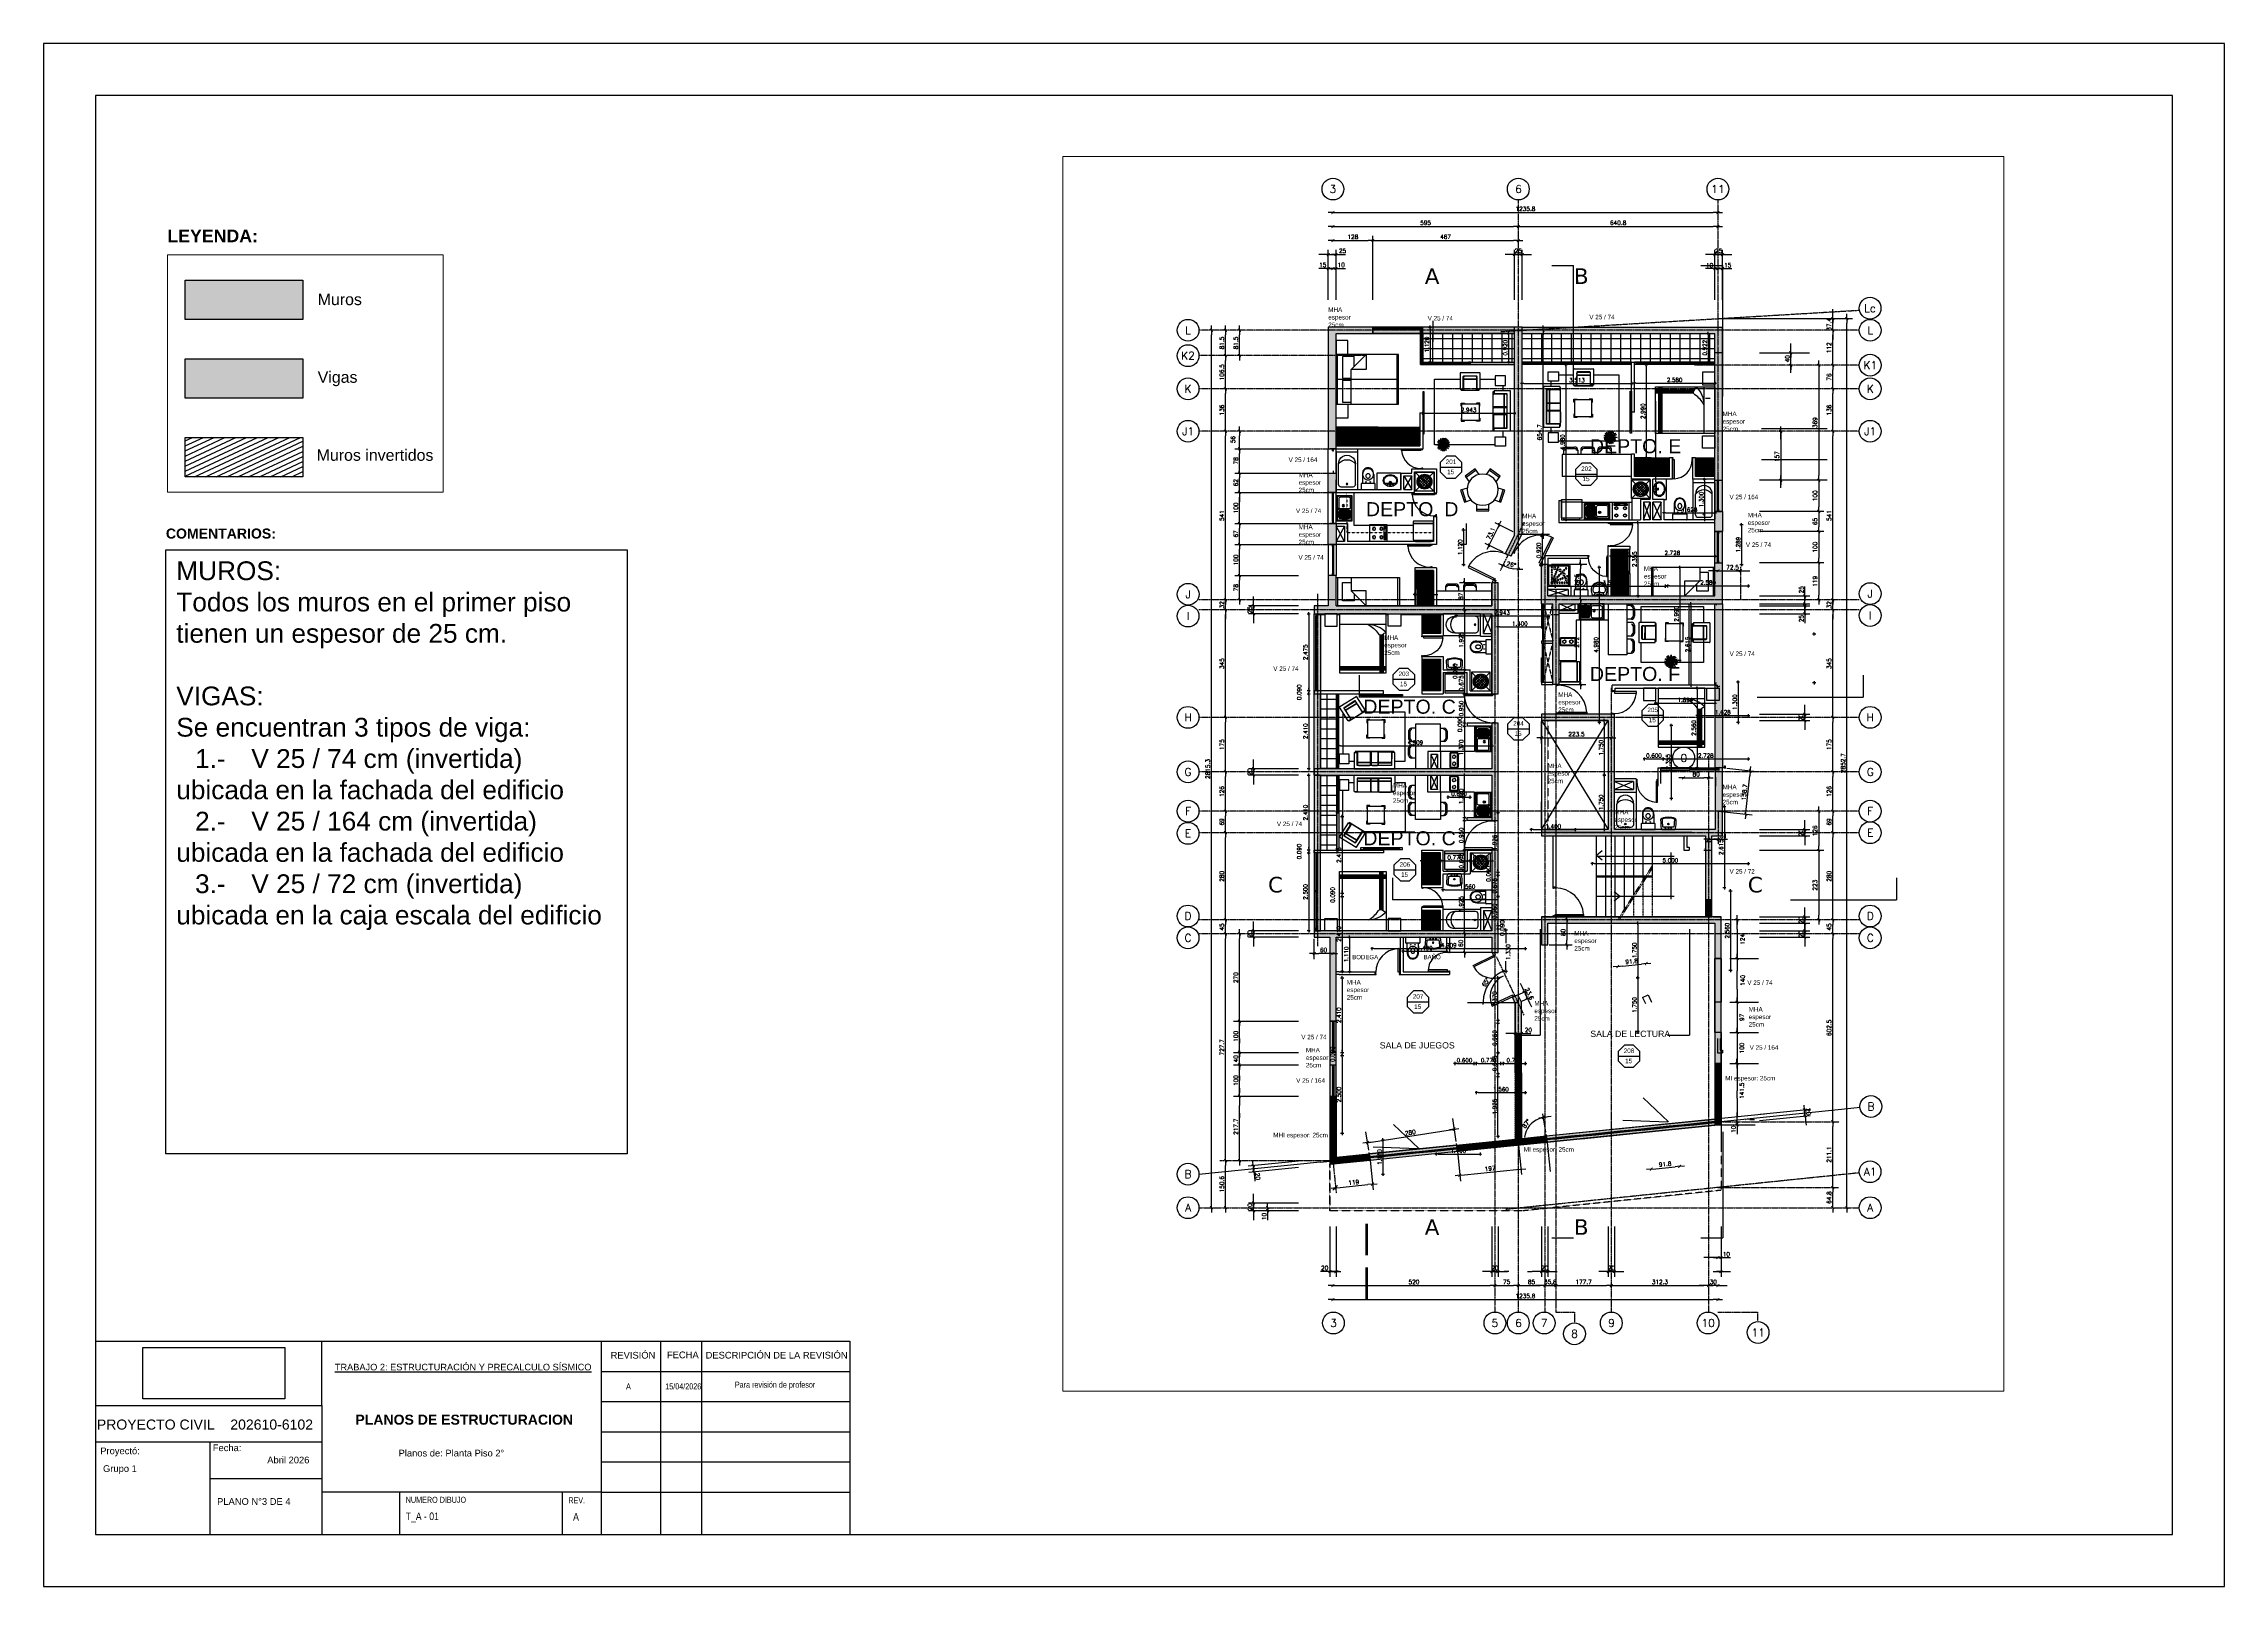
# Paper-space layout 'Piso_2' of a CAD drawing. Header units: millimetres. Extents: x 0 to 420, y 0 to 297.
# The model-space entities are those that its viewports show. They can reach past a viewport. Long polylines and large blocks are cut down to what shows.
import ezdxf
from ezdxf.enums import TextEntityAlignment as Align

# ---------------------------------------------------------------- set-up
doc = ezdxf.new("R2010")
doc.units = ezdxf.units.MM
for name, pattern in [('CENTER', [2, 1.25, -0.25, 0.25, -0.25]), ('HIDDEN', [0.375, 0.25, -0.125]), ('HIDDEN2', [0.1875, 0.125, -0.0625])]:
    doc.linetypes.add(name, pattern=pattern)
for name, color, linetype in [('01', 1, 'Continuous'), ('03', 3, 'Continuous'), ('04', 4, 'Continuous'), ('06', 6, 'Continuous'), ('BORDE DE LOSAS', 3, 'Continuous'), ('Capa1', 80, 'Continuous'), ('COTAS', 1, 'Continuous'), ('COTAS1', 2, 'Continuous'), ('Cotas2', 1, 'Continuous'), ('EJES', 1, 'CENTER'), ('GRIS', 9, 'Continuous'), ('LOSAS', 7, 'Continuous'), ('Muebles', 2, 'Continuous'), ('MURO', 5, 'Continuous'), ('MUROS_EST', 5, 'Continuous'), ('PISOS', 8, 'Continuous'), ('PUERTAS', 1, 'Continuous'), ('Textos', 2, 'Continuous'), ('VIGAS', 3, 'Continuous'), ('VIGAS_1', 2, 'Continuous')]:
    doc.layers.add(name, color=color, linetype=linetype)
doc.layers.add('L-4 Textos viñeta y plano', color=7, linetype='Continuous', lineweight=13)
doc.styles.add('Arial', font='arial.ttf')
doc.styles.add('Eje Central', font='ARIALN.TTF', dxfattribs={"width": 0.9, "height": 2.5})
doc.styles.add('INTERARQ', font='ROMANS.SHX')
doc.styles.add('ROMAND', font='romand', dxfattribs={"height": 31.5})
doc.styles.add('ROMANS', font='romans.shx', dxfattribs={"height": 16.875})
doc.styles.get("Standard").update_dxf_attribs({"font": 'arial.ttf'})
doc.dimstyles.new('ESCALA_1-50', dxfattribs={"dimtxt": 0.13, "dimasz": 0.05, "dimexe": 0.18, "dimexo": 0.0625, "dimgap": 0.04, "dimtad": 1, "dimdec": 3, "dimzin": 0, "dimdsep": 46, "dimtxsty": 'INTERARQ', "dimblk": 'DIMTICK', "dimcen": 0.09, "dimse1": 1, "dimse2": 1, "dimclrd": 1, "dimclre": 1, "dimclrt": 2, "dimadec": 0, "dimazin": 0, "dimtfac": 4.5, "dimtdec": 3, "dimtofl": 0, "dimtmove": 2, "dimatfit": 3, "dimldrblk": 'DIMTICK', "dimfxl": 1, "dimtolj": 1, "dimtzin": 0, "dimarcsym": 0})
picture_1 = doc.add_image_def('image1.jpg', size_in_pixel=(2835, 1028))
pattern_1 = [(90, (-719.75523, 1107.571), (-0.3175, 1e-16), []), (180, (-719.75523, 1107.571), (-1e-16, -0.3175), [])]
pattern_2 = [(0, (-505.27258, 1162.423428), (0, 0.028575), [])]
pattern_3 = [(25, (-3.105805, -6.50316), (-0.0118333113, 0.025376618), [])]
pattern_4 = [(0, (0, 0), (0, 6.985), [5.08, -1.905]), (90, (0, 0), (-6.985, 4e-16), [5.08, -1.905])]
pattern_5 = [(0, (-3.106, -6.503), (0, 6.985), [5.08, -1.905]), (90, (-3.106, -6.503), (-6.985, 4e-16), [5.08, -1.905])]

# ---------------------------------------------------------------- blocks, each defined once
blk = doc.blocks.new('TICK1')
at = {"color": 2}
for points in [[(0, 0), (-1, 0)], [(0, 0), (1, 0)]]:
    blk.add_lwpolyline(points, dxfattribs=at)
at = {"color": 2, "const_width": 0.2}
blk.add_lwpolyline([(-0.3, -0.3), (0.3, 0.3)], dxfattribs=at)
blk = doc.blocks.new('DIMTICK')
at = {"color": 1}
for p, q in [((-1, 0), (1, 0)), ((0, 1), (0, -1))]:
    blk.add_line(p, q, dxfattribs=at)
at = {"color": 3, "const_width": 0.141}
blk.add_lwpolyline([(0.71, 0.71), (-0.71, -0.71)], dxfattribs=at)
blk = doc.blocks.new('*D86')
at = {"layer": '01', "color": 1, "lineweight": -2, "transparency": 16777216}
for p, q in [((135.454, 20.199), (135.454, 20.249)), ((135.454, 20.009), (135.454, 19.959))]:
    blk.add_line(p, q, dxfattribs=at)
at = {"layer": 'Defpoints', "color": 0, "transparency": 16777216}
for p in [(135.454, 20.059), (135.539, 20.059), (135.625, 20.149)]:
    blk.add_point(p, dxfattribs=at)
at = {"layer": '01', "color": 1, "lineweight": -2, "transparency": 16777216, "xscale": 0.05, "yscale": 0.05, "zscale": 0.05}
for p, rotation in [((135.454, 20.149), 270), ((135.454, 20.059), 90)]:
    blk.add_blockref('DIMTICK', p, dxfattribs=dict(at, rotation=rotation))
at = {"layer": '01', "color": 2, "transparency": 16777216, "insert": (135.149, 20.104), "char_height": 0.13, "attachment_point": 5, "rotation": 90, "style": 'INTERARQ'}
blk.add_mtext('\\A1;0.090', dxfattribs=at)
blk = doc.blocks.new('*D87')
at = {"layer": '01', "color": 1, "lineweight": -2, "transparency": 16777216}
blk.add_line((135.454, 20.009), (135.454, 19.434), dxfattribs=at)
at = {"layer": 'Defpoints', "color": 0, "transparency": 16777216}
for p in [(135.539, 20.059), (135.454, 19.384), (135.539, 19.384)]:
    blk.add_point(p, dxfattribs=at)
at = {"layer": '01', "color": 1, "lineweight": -2, "transparency": 16777216, "xscale": 0.05, "yscale": 0.05, "zscale": 0.05}
for p, rotation in [((135.454, 20.059), 90), ((135.454, 19.384), 270)]:
    blk.add_blockref('DIMTICK', p, dxfattribs=dict(at, rotation=rotation))
at = {"layer": '01', "color": 2, "transparency": 16777216, "insert": (135.349, 19.722), "char_height": 0.13, "attachment_point": 5, "rotation": 90, "style": 'INTERARQ'}
blk.add_mtext('\\A1;0.675', dxfattribs=at)
blk = doc.blocks.new('*D32')
at = {"layer": '01', "color": 1, "lineweight": -2, "transparency": 16777216}
blk.add_line((135.454, 22.024), (135.454, 20.199), dxfattribs=at)
at = {"layer": 'Defpoints', "color": 0, "transparency": 16777216}
for p in [(135.454, 22.074), (135.454, 20.149), (135.454, 20.149)]:
    blk.add_point(p, dxfattribs=at)
at = {"layer": '01', "color": 1, "lineweight": -2, "transparency": 16777216, "xscale": 0.05, "yscale": 0.05, "zscale": 0.05}
for p, rotation in [((135.454, 22.074), 90), ((135.454, 20.149), 270)]:
    blk.add_blockref('DIMTICK', p, dxfattribs=dict(at, rotation=rotation))
at = {"layer": '01', "color": 2, "transparency": 16777216, "insert": (135.349, 21.112), "char_height": 0.13, "attachment_point": 5, "rotation": 90, "style": 'INTERARQ'}
blk.add_mtext('\\A1;1.925', dxfattribs=at)
blk = doc.blocks.new('*D33')
at = {"layer": '01', "color": 1, "lineweight": -2, "transparency": 16777216}
blk.add_line((135.454, 19.334), (135.454, 18.484), dxfattribs=at)
at = {"layer": 'Defpoints', "color": 0, "transparency": 16777216}
for p in [(136.43, 19.384), (135.454, 18.434), (136.43, 18.434)]:
    blk.add_point(p, dxfattribs=at)
at = {"layer": '01', "color": 1, "lineweight": -2, "transparency": 16777216, "xscale": 0.05, "yscale": 0.05, "zscale": 0.05}
for p, rotation in [((135.454, 19.384), 90), ((135.454, 18.434), 270)]:
    blk.add_blockref('DIMTICK', p, dxfattribs=dict(at, rotation=rotation))
at = {"layer": '01', "color": 2, "transparency": 16777216, "insert": (135.349, 18.909), "char_height": 0.13, "attachment_point": 5, "rotation": 90, "style": 'INTERARQ'}
blk.add_mtext('\\A1;0.950', dxfattribs=at)
blk = doc.blocks.new('*D88')
at = {"layer": '01', "color": 1, "lineweight": -2, "transparency": 16777216}
for p, q in [((135.454, 18.484), (135.454, 18.534)), ((135.454, 18.294), (135.454, 18.244))]:
    blk.add_line(p, q, dxfattribs=at)
at = {"layer": 'Defpoints', "color": 0, "transparency": 16777216}
for p in [(135.454, 18.344), (135.539, 18.344), (136.43, 18.434)]:
    blk.add_point(p, dxfattribs=at)
at = {"layer": '01', "color": 1, "lineweight": -2, "transparency": 16777216, "xscale": 0.05, "yscale": 0.05, "zscale": 0.05}
for p, rotation in [((135.454, 18.434), 270), ((135.454, 18.344), 90)]:
    blk.add_blockref('DIMTICK', p, dxfattribs=dict(at, rotation=rotation))
at = {"layer": '01', "color": 2, "transparency": 16777216, "insert": (135.591, 18.365), "char_height": 0.13, "attachment_point": 5, "rotation": 90, "style": 'INTERARQ'}
blk.add_mtext('\\A1;0.090', dxfattribs=at)
blk = doc.blocks.new('*D89')
at = {"layer": '01', "color": 1, "lineweight": -2, "transparency": 16777216}
for p, q in [((135.705, 18.255), (135.705, 17.886)), ((135.705, 17.024), (135.705, 17.305))]:
    blk.add_line(p, q, dxfattribs=at)
at = {"layer": 'Defpoints', "color": 0, "transparency": 16777216}
for p in [(135.819, 18.305), (135.705, 16.974), (136.329, 16.974)]:
    blk.add_point(p, dxfattribs=at)
at = {"layer": '01', "color": 1, "lineweight": -2, "transparency": 16777216, "xscale": 0.05, "yscale": 0.05, "zscale": 0.05}
for p, rotation in [((135.705, 18.305), 90), ((135.705, 16.974), 270)]:
    blk.add_blockref('DIMTICK', p, dxfattribs=dict(at, rotation=rotation))
at = {"layer": '01', "color": 2, "transparency": 16777216, "insert": (135.779, 17.595), "char_height": 0.13, "attachment_point": 5, "rotation": 90, "style": 'INTERARQ'}
blk.add_mtext('\\A1;1.330', dxfattribs=at)
blk = doc.blocks.new('*D90')
at = {"layer": '01', "color": 1, "lineweight": -2, "transparency": 16777216}
blk.add_line((135.454, 13.739), (135.454, 14.314), dxfattribs=at)
at = {"layer": 'Defpoints', "color": 0, "transparency": 16777216}
for p in [(135.454, 14.364), (135.539, 14.364), (135.539, 13.689)]:
    blk.add_point(p, dxfattribs=at)
at = {"layer": '01', "color": 1, "lineweight": -2, "transparency": 16777216, "xscale": 0.05, "yscale": 0.05, "zscale": 0.05}
for p, rotation in [((135.454, 14.364), 90), ((135.454, 13.689), 270)]:
    blk.add_blockref('DIMTICK', p, dxfattribs=dict(at, rotation=rotation))
at = {"layer": '01', "color": 2, "transparency": 16777216, "insert": (135.349, 14.026), "char_height": 0.13, "attachment_point": 5, "rotation": 90, "style": 'INTERARQ'}
blk.add_mtext('\\A1;0.675', dxfattribs=at)
blk = doc.blocks.new('*D34')
at = {"layer": '01', "color": 1, "lineweight": -2, "transparency": 16777216}
blk.add_line((135.454, 11.724), (135.454, 13.549), dxfattribs=at)
at = {"layer": 'Defpoints', "color": 0, "transparency": 16777216}
for p in [(135.454, 13.599), (135.454, 13.599), (135.454, 11.674)]:
    blk.add_point(p, dxfattribs=at)
at = {"layer": '01', "color": 1, "lineweight": -2, "transparency": 16777216, "xscale": 0.05, "yscale": 0.05, "zscale": 0.05}
for p, rotation in [((135.454, 13.599), 90), ((135.454, 11.674), 270)]:
    blk.add_blockref('DIMTICK', p, dxfattribs=dict(at, rotation=rotation))
at = {"layer": '01', "color": 2, "transparency": 16777216, "insert": (135.349, 12.636), "char_height": 0.13, "attachment_point": 5, "rotation": 90, "style": 'INTERARQ'}
blk.add_mtext('\\A1;1.925', dxfattribs=at)
blk = doc.blocks.new('*D35')
at = {"layer": '01', "color": 1, "lineweight": -2, "transparency": 16777216}
blk.add_line((135.454, 14.414), (135.454, 15.264), dxfattribs=at)
at = {"layer": 'Defpoints', "color": 0, "transparency": 16777216}
for p in [(135.454, 15.314), (136.43, 15.314), (136.43, 14.364)]:
    blk.add_point(p, dxfattribs=at)
at = {"layer": '01', "color": 1, "lineweight": -2, "transparency": 16777216, "xscale": 0.05, "yscale": 0.05, "zscale": 0.05}
for p, rotation in [((135.454, 15.314), 90), ((135.454, 14.364), 270)]:
    blk.add_blockref('DIMTICK', p, dxfattribs=dict(at, rotation=rotation))
at = {"layer": '01', "color": 2, "transparency": 16777216, "insert": (135.349, 14.839), "char_height": 0.13, "attachment_point": 5, "rotation": 90, "style": 'INTERARQ'}
blk.add_mtext('\\A1;0.950', dxfattribs=at)
blk = doc.blocks.new('*D91')
at = {"layer": '01', "color": 1, "lineweight": -2, "transparency": 16777216}
blk.add_line((135.454, 15.454), (135.454, 16.724), dxfattribs=at)
at = {"layer": 'Defpoints', "color": 0, "transparency": 16777216}
for p in [(135.454, 16.774), (136.329, 16.774), (135.539, 15.404)]:
    blk.add_point(p, dxfattribs=at)
at = {"layer": '01', "color": 1, "lineweight": -2, "transparency": 16777216, "xscale": 0.05, "yscale": 0.05, "zscale": 0.05}
for p, rotation in [((135.454, 16.774), 90), ((135.454, 15.404), 270)]:
    blk.add_blockref('DIMTICK', p, dxfattribs=dict(at, rotation=rotation))
at = {"layer": '01', "color": 2, "transparency": 16777216, "insert": (135.349, 16.089), "char_height": 0.13, "attachment_point": 5, "rotation": 90, "style": 'INTERARQ'}
blk.add_mtext('\\A1;1.370', dxfattribs=at)
blk = doc.blocks.new('*D20')
at = {"layer": '01', "color": 1, "lineweight": -2, "transparency": 16777216}
blk.add_line((139.94, 18.474), (139.94, 16.824), dxfattribs=at)
at = {"layer": 'Defpoints', "color": 0, "transparency": 16777216}
for p in [(140.094, 18.524), (139.94, 16.774), (140.094, 16.774)]:
    blk.add_point(p, dxfattribs=at)
at = {"layer": '01', "color": 1, "lineweight": -2, "transparency": 16777216, "xscale": 0.05, "yscale": 0.05, "zscale": 0.05}
for p, rotation in [((139.94, 18.524), 90), ((139.94, 16.774), 270)]:
    blk.add_blockref('DIMTICK', p, dxfattribs=dict(at, rotation=rotation))
at = {"layer": '01', "color": 2, "transparency": 16777216, "insert": (139.835, 17.649), "char_height": 0.13, "attachment_point": 5, "rotation": 90, "style": 'INTERARQ'}
blk.add_mtext('\\A1;1.750', dxfattribs=at)
blk = doc.blocks.new('*D21')
at = {"layer": '01', "color": 1, "lineweight": -2, "transparency": 16777216}
blk.add_line((139.94, 16.724), (139.94, 15.074), dxfattribs=at)
at = {"layer": 'Defpoints', "color": 0, "transparency": 16777216}
for p in [(140.094, 16.774), (139.94, 15.024), (140.094, 15.024)]:
    blk.add_point(p, dxfattribs=at)
at = {"layer": '01', "color": 1, "lineweight": -2, "transparency": 16777216, "xscale": 0.05, "yscale": 0.05, "zscale": 0.05}
for p, rotation in [((139.94, 16.774), 90), ((139.94, 15.024), 270)]:
    blk.add_blockref('DIMTICK', p, dxfattribs=dict(at, rotation=rotation))
at = {"layer": '01', "color": 2, "transparency": 16777216, "insert": (139.835, 15.899), "char_height": 0.13, "attachment_point": 5, "rotation": 90, "style": 'INTERARQ'}
blk.add_mtext('\\A1;1.750', dxfattribs=at)
blk = doc.blocks.new('*D134')
at = {"layer": '01', "color": 1, "lineweight": -2, "transparency": 16777216}
blk.add_line((136.867, 30.894), (136.867, 30.074), dxfattribs=at)
at = {"layer": 'Defpoints', "color": 0, "transparency": 16777216}
for p in [(137.054, 30.944), (136.867, 30.024), (137.054, 30.024)]:
    blk.add_point(p, dxfattribs=at)
at = {"layer": '01', "color": 1, "lineweight": -2, "transparency": 16777216, "xscale": 0.05, "yscale": 0.05, "zscale": 0.05}
for p, rotation in [((136.867, 30.944), 90), ((136.867, 30.024), 270)]:
    blk.add_blockref('DIMTICK', p, dxfattribs=dict(at, rotation=rotation))
at = {"layer": '01', "color": 2, "transparency": 16777216, "insert": (136.762, 30.484), "char_height": 0.13, "attachment_point": 5, "rotation": 90, "style": 'INTERARQ'}
blk.add_mtext('\\A1;0.920', dxfattribs=at)
blk = doc.blocks.new('*D135')
at = {"layer": '01', "color": 1, "lineweight": -2, "transparency": 16777216}
blk.add_line((143.269, 31.263), (143.269, 30.074), dxfattribs=at)
at = {"layer": 'Defpoints', "color": 0, "transparency": 16777216}
for p in [(143.487, 31.313), (143.269, 30.024), (143.487, 30.024)]:
    blk.add_point(p, dxfattribs=at)
at = {"layer": '01', "color": 1, "lineweight": -2, "transparency": 16777216, "xscale": 0.05, "yscale": 0.05, "zscale": 0.05}
for p, rotation in [((143.269, 31.313), 90), ((143.269, 30.024), 270)]:
    blk.add_blockref('DIMTICK', p, dxfattribs=dict(at, rotation=rotation))
at = {"layer": '01', "color": 2, "transparency": 16777216, "insert": (143.164, 30.668), "char_height": 0.13, "attachment_point": 5, "rotation": 90, "style": 'INTERARQ'}
blk.add_mtext('\\A1;1.289', dxfattribs=at)
blk = doc.blocks.new('*D136')
at = {"layer": '01', "color": 1, "lineweight": -2, "transparency": 16777216}
blk.add_line((130.452, 21.899), (130.452, 19.524), dxfattribs=at)
at = {"layer": 'Defpoints', "color": 0, "transparency": 16777216}
for p in [(130.629, 21.949), (130.452, 19.474), (130.679, 19.474)]:
    blk.add_point(p, dxfattribs=at)
at = {"layer": '01', "color": 1, "lineweight": -2, "transparency": 16777216, "xscale": 0.05, "yscale": 0.05, "zscale": 0.05}
for p, rotation in [((130.452, 21.949), 90), ((130.452, 19.474), 270)]:
    blk.add_blockref('DIMTICK', p, dxfattribs=dict(at, rotation=rotation))
at = {"layer": '01', "color": 2, "transparency": 16777216, "insert": (130.347, 20.712), "char_height": 0.13, "attachment_point": 5, "rotation": 90, "style": 'INTERARQ'}
blk.add_mtext('\\A1;2.475', dxfattribs=at)
blk = doc.blocks.new('*D137')
at = {"layer": '01', "color": 1, "lineweight": -2, "transparency": 16777216}
for p, q in [((130.452, 19.524), (130.452, 19.574)), ((130.452, 19.334), (130.452, 19.284))]:
    blk.add_line(p, q, dxfattribs=at)
at = {"layer": 'Defpoints', "color": 0, "transparency": 16777216}
for p in [(130.679, 19.474), (130.452, 19.384), (130.629, 19.384)]:
    blk.add_point(p, dxfattribs=at)
at = {"layer": '01', "color": 1, "lineweight": -2, "transparency": 16777216, "xscale": 0.05, "yscale": 0.05, "zscale": 0.05}
for p, rotation in [((130.452, 19.474), 270), ((130.452, 19.384), 90)]:
    blk.add_blockref('DIMTICK', p, dxfattribs=dict(at, rotation=rotation))
at = {"layer": '01', "color": 2, "transparency": 16777216, "insert": (130.147, 19.429), "char_height": 0.13, "attachment_point": 5, "rotation": 90, "style": 'INTERARQ'}
blk.add_mtext('\\A1;0.090', dxfattribs=at)
blk = doc.blocks.new('*D138')
at = {"layer": '01', "color": 1, "lineweight": -2, "transparency": 16777216}
blk.add_line((130.452, 19.334), (130.452, 17.024), dxfattribs=at)
at = {"layer": 'Defpoints', "color": 0, "transparency": 16777216}
for p in [(130.629, 19.384), (130.452, 16.974), (130.629, 16.974)]:
    blk.add_point(p, dxfattribs=at)
at = {"layer": '01', "color": 1, "lineweight": -2, "transparency": 16777216, "xscale": 0.05, "yscale": 0.05, "zscale": 0.05}
for p, rotation in [((130.452, 19.384), 90), ((130.452, 16.974), 270)]:
    blk.add_blockref('DIMTICK', p, dxfattribs=dict(at, rotation=rotation))
at = {"layer": '01', "color": 2, "transparency": 16777216, "insert": (130.347, 18.179), "char_height": 0.13, "attachment_point": 5, "rotation": 90, "style": 'INTERARQ'}
blk.add_mtext('\\A1;2.410', dxfattribs=at)
blk = doc.blocks.new('*D139')
at = {"layer": '01', "color": 1, "lineweight": -2, "transparency": 16777216}
blk.add_line((130.452, 16.724), (130.452, 14.414), dxfattribs=at)
at = {"layer": 'Defpoints', "color": 0, "transparency": 16777216}
for p in [(130.629, 16.774), (130.452, 14.364), (130.629, 14.364)]:
    blk.add_point(p, dxfattribs=at)
at = {"layer": '01', "color": 1, "lineweight": -2, "transparency": 16777216, "xscale": 0.05, "yscale": 0.05, "zscale": 0.05}
for p, rotation in [((130.452, 16.774), 90), ((130.452, 14.364), 270)]:
    blk.add_blockref('DIMTICK', p, dxfattribs=dict(at, rotation=rotation))
at = {"layer": '01', "color": 2, "transparency": 16777216, "insert": (130.347, 15.569), "char_height": 0.13, "attachment_point": 5, "rotation": 90, "style": 'INTERARQ'}
blk.add_mtext('\\A1;2.410', dxfattribs=at)
blk = doc.blocks.new('*D140')
at = {"layer": '01', "color": 1, "lineweight": -2, "transparency": 16777216}
for p, q in [((130.452, 14.414), (130.452, 14.464)), ((130.452, 14.224), (130.452, 14.174))]:
    blk.add_line(p, q, dxfattribs=at)
at = {"layer": 'Defpoints', "color": 0, "transparency": 16777216}
for p in [(130.452, 14.274), (130.629, 14.364), (130.629, 14.274)]:
    blk.add_point(p, dxfattribs=at)
at = {"layer": '01', "color": 1, "lineweight": -2, "transparency": 16777216, "xscale": 0.05, "yscale": 0.05, "zscale": 0.05}
for p, rotation in [((130.452, 14.364), 270), ((130.452, 14.274), 90)]:
    blk.add_blockref('DIMTICK', p, dxfattribs=dict(at, rotation=rotation))
at = {"layer": '01', "color": 2, "transparency": 16777216, "insert": (130.147, 14.319), "char_height": 0.13, "attachment_point": 5, "rotation": 90, "style": 'INTERARQ'}
blk.add_mtext('\\A1;0.090', dxfattribs=at)
blk = doc.blocks.new('*D141')
at = {"layer": '01', "color": 1, "lineweight": -2, "transparency": 16777216}
blk.add_line((130.452, 14.224), (130.452, 11.824), dxfattribs=at)
at = {"layer": 'Defpoints', "color": 0, "transparency": 16777216}
for p in [(130.629, 14.274), (130.452, 11.774), (130.629, 11.774)]:
    blk.add_point(p, dxfattribs=at)
at = {"layer": '01', "color": 1, "lineweight": -2, "transparency": 16777216, "xscale": 0.05, "yscale": 0.05, "zscale": 0.05}
for p, rotation in [((130.452, 14.274), 90), ((130.452, 11.774), 270)]:
    blk.add_blockref('DIMTICK', p, dxfattribs=dict(at, rotation=rotation))
at = {"layer": '01', "color": 2, "transparency": 16777216, "insert": (130.347, 13.024), "char_height": 0.13, "attachment_point": 5, "rotation": 90, "style": 'INTERARQ'}
blk.add_mtext('\\A1;2.500', dxfattribs=at)
blk = doc.blocks.new('*D54')
at = {"layer": '01', "color": 1, "lineweight": -2, "transparency": 16777216}
blk.add_line((133.529, 11.117), (134.829, 11.117), dxfattribs=at)
at = {"layer": 'Defpoints', "color": 0, "transparency": 16777216}
for p in [(133.479, 11.417), (134.879, 11.417), (134.879, 11.117)]:
    blk.add_point(p, dxfattribs=at)
at = {"layer": '01', "color": 1, "lineweight": -2, "transparency": 16777216, "xscale": 0.05, "yscale": 0.05, "zscale": 0.05, "rotation": 180}
blk.add_blockref('DIMTICK', (133.479, 11.117), dxfattribs=at)
at = {"layer": '01', "color": 1, "lineweight": -2, "transparency": 16777216, "xscale": 0.05, "yscale": 0.05, "zscale": 0.05}
blk.add_blockref('DIMTICK', (134.879, 11.117), dxfattribs=at)
at = {"layer": '01', "color": 2, "transparency": 16777216, "insert": (134.179, 11.222), "char_height": 0.13, "attachment_point": 5, "style": 'INTERARQ'}
blk.add_mtext('\\A1;1.400', dxfattribs=at)
blk = doc.blocks.new('*D142')
at = {"layer": '01', "color": 1, "lineweight": -2, "transparency": 16777216}
blk.add_line((131.762, 11.524), (131.762, 10.514), dxfattribs=at)
at = {"layer": 'Defpoints', "color": 0, "transparency": 16777216}
for p in [(131.329, 11.574), (131.429, 10.464), (131.762, 10.464)]:
    blk.add_point(p, dxfattribs=at)
at = {"layer": '01', "color": 1, "lineweight": -2, "transparency": 16777216, "xscale": 0.05, "yscale": 0.05, "zscale": 0.05}
for p, rotation in [((131.762, 11.574), 90), ((131.762, 10.464), 270)]:
    blk.add_blockref('DIMTICK', p, dxfattribs=dict(at, rotation=rotation))
at = {"layer": '01', "color": 2, "transparency": 16777216, "insert": (131.657, 11.019), "char_height": 0.13, "attachment_point": 5, "rotation": 90, "style": 'INTERARQ'}
blk.add_mtext('\\A1;1.110', dxfattribs=at)
blk = doc.blocks.new('*D55')
at = {"layer": '01', "color": 1, "lineweight": -2, "transparency": 16777216}
blk.add_line((134.129, 14.02), (134.629, 14.02), dxfattribs=at)
at = {"layer": 'Defpoints', "color": 0, "transparency": 16777216}
for p in [(134.079, 14.304), (134.679, 14.274), (134.679, 14.02)]:
    blk.add_point(p, dxfattribs=at)
at = {"layer": '01', "color": 1, "lineweight": -2, "transparency": 16777216, "xscale": 0.05, "yscale": 0.05, "zscale": 0.05, "rotation": 180}
blk.add_blockref('DIMTICK', (134.079, 14.02), dxfattribs=at)
at = {"layer": '01', "color": 1, "lineweight": -2, "transparency": 16777216, "xscale": 0.05, "yscale": 0.05, "zscale": 0.05}
blk.add_blockref('DIMTICK', (134.679, 14.02), dxfattribs=at)
at = {"layer": '01', "color": 2, "transparency": 16777216, "insert": (134.379, 14.125), "char_height": 0.13, "attachment_point": 5, "style": 'INTERARQ'}
blk.add_mtext('\\A1;0.600', dxfattribs=at)
blk = doc.blocks.new('*D143')
at = {"layer": '01', "color": 1, "lineweight": -2, "transparency": 16777216}
blk.add_line((134.819, 14.02), (135.489, 14.02), dxfattribs=at)
at = {"layer": 'Defpoints', "color": 0, "transparency": 16777216}
for p in [(134.769, 14.364), (135.539, 14.383), (135.539, 14.02)]:
    blk.add_point(p, dxfattribs=at)
at = {"layer": '01', "color": 1, "lineweight": -2, "transparency": 16777216, "xscale": 0.05, "yscale": 0.05, "zscale": 0.05, "rotation": 180}
blk.add_blockref('DIMTICK', (134.769, 14.02), dxfattribs=at)
at = {"layer": '01', "color": 1, "lineweight": -2, "transparency": 16777216, "xscale": 0.05, "yscale": 0.05, "zscale": 0.05}
blk.add_blockref('DIMTICK', (135.539, 14.02), dxfattribs=at)
at = {"layer": '01', "color": 2, "transparency": 16777216, "insert": (135.154, 14.125), "char_height": 0.13, "attachment_point": 5, "style": 'INTERARQ'}
blk.add_mtext('\\A1;0.770', dxfattribs=at)
blk = doc.blocks.new('*D144')
at = {"layer": '01', "color": 1, "lineweight": -2, "transparency": 16777216}
blk.add_line((135.679, 14.02), (136.279, 14.02), dxfattribs=at)
at = {"layer": 'Defpoints', "color": 0, "transparency": 16777216}
for p in [(135.629, 14.274), (136.329, 14.274), (136.329, 14.02)]:
    blk.add_point(p, dxfattribs=at)
at = {"layer": '01', "color": 1, "lineweight": -2, "transparency": 16777216, "xscale": 0.05, "yscale": 0.05, "zscale": 0.05, "rotation": 180}
blk.add_blockref('DIMTICK', (135.629, 14.02), dxfattribs=at)
at = {"layer": '01', "color": 1, "lineweight": -2, "transparency": 16777216, "xscale": 0.05, "yscale": 0.05, "zscale": 0.05}
blk.add_blockref('DIMTICK', (136.329, 14.02), dxfattribs=at)
at = {"layer": '01', "color": 2, "transparency": 16777216, "insert": (135.979, 14.125), "char_height": 0.13, "attachment_point": 5, "style": 'INTERARQ'}
blk.add_mtext('\\A1;0.700', dxfattribs=at)
blk = doc.blocks.new('*D56')
at = {"layer": '01', "color": 1, "lineweight": -2, "transparency": 16777216}
blk.add_line((134.819, 13.088), (136.279, 13.088), dxfattribs=at)
at = {"layer": 'Defpoints', "color": 0, "transparency": 16777216}
for p in [(134.769, 13.088), (136.329, 13.088), (136.329, 13.088)]:
    blk.add_point(p, dxfattribs=at)
at = {"layer": '01', "color": 1, "lineweight": -2, "transparency": 16777216, "xscale": 0.05, "yscale": 0.05, "zscale": 0.05, "rotation": 180}
blk.add_blockref('DIMTICK', (134.769, 13.088), dxfattribs=at)
at = {"layer": '01', "color": 1, "lineweight": -2, "transparency": 16777216, "xscale": 0.05, "yscale": 0.05, "zscale": 0.05}
blk.add_blockref('DIMTICK', (136.329, 13.088), dxfattribs=at)
at = {"layer": '01', "color": 2, "transparency": 16777216, "insert": (135.549, 13.193), "char_height": 0.13, "attachment_point": 5, "style": 'INTERARQ'}
blk.add_mtext('\\A1;1.560', dxfattribs=at)
blk = doc.blocks.new('*D57')
at = {"layer": '01', "color": 1, "lineweight": -2, "transparency": 16777216}
blk.add_line((131.47, 17.708), (136.279, 17.708), dxfattribs=at)
at = {"layer": 'Defpoints', "color": 0, "transparency": 16777216}
for p in [(131.42, 18.742), (136.329, 18.742), (136.329, 17.708)]:
    blk.add_point(p, dxfattribs=at)
at = {"layer": '01', "color": 1, "lineweight": -2, "transparency": 16777216, "xscale": 0.05, "yscale": 0.05, "zscale": 0.05, "rotation": 180}
blk.add_blockref('DIMTICK', (131.42, 17.708), dxfattribs=at)
at = {"layer": '01', "color": 1, "lineweight": -2, "transparency": 16777216, "xscale": 0.05, "yscale": 0.05, "zscale": 0.05}
blk.add_blockref('DIMTICK', (136.329, 17.708), dxfattribs=at)
at = {"layer": '01', "color": 2, "transparency": 16777216, "insert": (133.874, 17.813), "char_height": 0.13, "attachment_point": 5, "style": 'INTERARQ'}
blk.add_mtext('\\A1;4.909', dxfattribs=at)
blk = doc.blocks.new('*D145')
at = {"layer": '01', "color": 1, "lineweight": -2, "transparency": 16777216}
blk.add_line((133.909, 22.567), (134.499, 22.567), dxfattribs=at)
at = {"layer": 'Defpoints', "color": 0, "transparency": 16777216}
for p in [(134.549, 23.424), (134.549, 22.567), (133.859, 22.199)]:
    blk.add_point(p, dxfattribs=at)
at = {"layer": '01', "color": 1, "lineweight": -2, "transparency": 16777216, "xscale": 0.05, "yscale": 0.05, "zscale": 0.05, "rotation": 180}
blk.add_blockref('DIMTICK', (133.859, 22.567), dxfattribs=at)
at = {"layer": '01', "color": 1, "lineweight": -2, "transparency": 16777216, "xscale": 0.05, "yscale": 0.05, "zscale": 0.05}
blk.add_blockref('DIMTICK', (134.549, 22.567), dxfattribs=at)
at = {"layer": '01', "color": 2, "transparency": 16777216, "insert": (134.204, 22.672), "char_height": 0.13, "attachment_point": 5, "style": 'INTERARQ'}
blk.add_mtext('\\A1;0.690', dxfattribs=at)
blk = doc.blocks.new('*D146')
at = {"layer": '01', "color": 1, "lineweight": -2, "transparency": 16777216}
blk.add_line((134.347, 31.094), (134.347, 30.074), dxfattribs=at)
at = {"layer": 'Defpoints', "color": 0, "transparency": 16777216}
for p in [(134.111, 31.144), (134.111, 30.024), (134.347, 30.024)]:
    blk.add_point(p, dxfattribs=at)
at = {"layer": '01', "color": 1, "lineweight": -2, "transparency": 16777216, "xscale": 0.05, "yscale": 0.05, "zscale": 0.05}
for p, rotation in [((134.347, 31.144), 90), ((134.347, 30.024), 270)]:
    blk.add_blockref('DIMTICK', p, dxfattribs=dict(at, rotation=rotation))
at = {"layer": '01', "color": 2, "transparency": 16777216, "insert": (134.242, 30.584), "char_height": 0.13, "attachment_point": 5, "rotation": 90, "style": 'INTERARQ'}
blk.add_mtext('\\A1;1.120', dxfattribs=at)
blk = doc.blocks.new('*D58')
at = {"layer": '01', "color": 1, "lineweight": -2, "transparency": 16777216}
blk.add_line((134.161, 28.381), (137.004, 28.381), dxfattribs=at)
at = {"layer": 'Defpoints', "color": 0, "transparency": 16777216}
for p in [(137.054, 28.381), (134.111, 28.14), (137.054, 28.14)]:
    blk.add_point(p, dxfattribs=at)
at = {"layer": '01', "color": 1, "lineweight": -2, "transparency": 16777216, "xscale": 0.05, "yscale": 0.05, "zscale": 0.05, "rotation": 180}
blk.add_blockref('DIMTICK', (134.111, 28.381), dxfattribs=at)
at = {"layer": '01', "color": 1, "lineweight": -2, "transparency": 16777216, "xscale": 0.05, "yscale": 0.05, "zscale": 0.05}
blk.add_blockref('DIMTICK', (137.054, 28.381), dxfattribs=at)
at = {"layer": '01', "color": 2, "transparency": 16777216, "insert": (135.583, 28.486), "char_height": 0.13, "attachment_point": 5, "style": 'INTERARQ'}
blk.add_mtext('\\A1;2.943', dxfattribs=at)
blk = doc.blocks.new('*D147')
at = {"layer": '01', "color": 1, "lineweight": -2, "transparency": 16777216}
blk.add_line((137.354, 29.337), (140.767, 29.337), dxfattribs=at)
at = {"layer": 'Defpoints', "color": 0, "transparency": 16777216}
for p in [(137.304, 29.944), (140.817, 29.944), (140.817, 29.337)]:
    blk.add_point(p, dxfattribs=at)
at = {"layer": '01', "color": 1, "lineweight": -2, "transparency": 16777216, "xscale": 0.05, "yscale": 0.05, "zscale": 0.05, "rotation": 180}
blk.add_blockref('DIMTICK', (137.304, 29.337), dxfattribs=at)
at = {"layer": '01', "color": 1, "lineweight": -2, "transparency": 16777216, "xscale": 0.05, "yscale": 0.05, "zscale": 0.05}
blk.add_blockref('DIMTICK', (140.817, 29.337), dxfattribs=at)
at = {"layer": '01', "color": 2, "transparency": 16777216, "insert": (139.06, 29.442), "char_height": 0.13, "attachment_point": 5, "style": 'INTERARQ'}
blk.add_mtext('\\A1;3.513', dxfattribs=at)
blk = doc.blocks.new('*D59')
at = {"layer": '01', "color": 1, "lineweight": -2, "transparency": 16777216}
blk.add_line((140.957, 29.345), (143.437, 29.345), dxfattribs=at)
at = {"layer": 'Defpoints', "color": 0, "transparency": 16777216}
for p in [(140.907, 29.503), (143.487, 29.503), (143.487, 29.345)]:
    blk.add_point(p, dxfattribs=at)
at = {"layer": '01', "color": 1, "lineweight": -2, "transparency": 16777216, "xscale": 0.05, "yscale": 0.05, "zscale": 0.05, "rotation": 180}
blk.add_blockref('DIMTICK', (140.907, 29.345), dxfattribs=at)
at = {"layer": '01', "color": 1, "lineweight": -2, "transparency": 16777216, "xscale": 0.05, "yscale": 0.05, "zscale": 0.05}
blk.add_blockref('DIMTICK', (143.487, 29.345), dxfattribs=at)
at = {"layer": '01', "color": 2, "transparency": 16777216, "insert": (142.197, 29.45), "char_height": 0.13, "attachment_point": 5, "style": 'INTERARQ'}
blk.add_mtext('\\A1;2.580', dxfattribs=at)
blk = doc.blocks.new('*D148')
at = {"layer": '01', "color": 1, "lineweight": -2, "transparency": 16777216}
blk.add_line((141.287, 29.894), (141.287, 27.004), dxfattribs=at)
at = {"layer": 'Defpoints', "color": 0, "transparency": 16777216}
for p in [(140.907, 29.944), (140.907, 26.954), (141.287, 26.954)]:
    blk.add_point(p, dxfattribs=at)
at = {"layer": '01', "color": 1, "lineweight": -2, "transparency": 16777216, "xscale": 0.05, "yscale": 0.05, "zscale": 0.05}
for p, rotation in [((141.287, 29.944), 90), ((141.287, 26.954), 270)]:
    blk.add_blockref('DIMTICK', p, dxfattribs=dict(at, rotation=rotation))
at = {"layer": '01', "color": 2, "transparency": 16777216, "insert": (141.182, 28.449), "char_height": 0.13, "attachment_point": 5, "rotation": 90, "style": 'INTERARQ'}
blk.add_mtext('\\A1;2.990', dxfattribs=at)
blk = doc.blocks.new('*D60')
at = {"layer": '01', "color": 1, "lineweight": -2, "transparency": 16777216}
blk.add_line((138.707, 29.894), (138.707, 25.014), dxfattribs=at)
at = {"layer": 'Defpoints', "color": 0, "transparency": 16777216}
for p in [(138.855, 29.944), (138.707, 24.964), (138.857, 24.964)]:
    blk.add_point(p, dxfattribs=at)
at = {"layer": '01', "color": 1, "lineweight": -2, "transparency": 16777216, "xscale": 0.05, "yscale": 0.05, "zscale": 0.05}
for p, rotation in [((138.707, 29.944), 90), ((138.707, 24.964), 270)]:
    blk.add_blockref('DIMTICK', p, dxfattribs=dict(at, rotation=rotation))
at = {"layer": '01', "color": 2, "transparency": 16777216, "insert": (138.602, 27.454), "char_height": 0.13, "attachment_point": 5, "rotation": 90, "style": 'INTERARQ'}
blk.add_mtext('\\A1;4.980', dxfattribs=at)
blk = doc.blocks.new('*D149')
at = {"layer": '01', "color": 1, "lineweight": -2, "transparency": 16777216}
blk.add_line((143.159, 26.214), (143.159, 25.014), dxfattribs=at)
at = {"layer": 'Defpoints', "color": 0, "transparency": 16777216}
for p in [(143.477, 26.264), (143.159, 24.964), (143.487, 24.964)]:
    blk.add_point(p, dxfattribs=at)
at = {"layer": '01', "color": 1, "lineweight": -2, "transparency": 16777216, "xscale": 0.05, "yscale": 0.05, "zscale": 0.05}
for p, rotation in [((143.159, 26.264), 90), ((143.159, 24.964), 270)]:
    blk.add_blockref('DIMTICK', p, dxfattribs=dict(at, rotation=rotation))
at = {"layer": '01', "color": 2, "transparency": 16777216, "insert": (143.054, 25.614), "char_height": 0.13, "attachment_point": 5, "rotation": 90, "style": 'INTERARQ'}
blk.add_mtext('\\A1;1.300', dxfattribs=at)
blk = doc.blocks.new('*D150')
at = {"layer": '01', "color": 1, "lineweight": -2, "transparency": 16777216}
blk.add_line((141.909, 25.184), (143.437, 25.184), dxfattribs=at)
at = {"layer": 'Defpoints', "color": 0, "transparency": 16777216}
for p in [(141.859, 24.964), (143.487, 25.184), (143.487, 24.964)]:
    blk.add_point(p, dxfattribs=at)
at = {"layer": '01', "color": 1, "lineweight": -2, "transparency": 16777216, "xscale": 0.05, "yscale": 0.05, "zscale": 0.05, "rotation": 180}
blk.add_blockref('DIMTICK', (141.859, 25.184), dxfattribs=at)
at = {"layer": '01', "color": 1, "lineweight": -2, "transparency": 16777216, "xscale": 0.05, "yscale": 0.05, "zscale": 0.05}
blk.add_blockref('DIMTICK', (143.487, 25.184), dxfattribs=at)
at = {"layer": '01', "color": 2, "transparency": 16777216, "insert": (142.673, 25.289), "char_height": 0.13, "attachment_point": 5, "style": 'INTERARQ'}
blk.add_mtext('\\A1;1.628', dxfattribs=at)
blk = doc.blocks.new('*D151')
at = {"layer": '01', "color": 1, "lineweight": -2, "transparency": 16777216}
blk.add_line((140.809, 23.794), (143.437, 23.794), dxfattribs=at)
at = {"layer": 'Defpoints', "color": 0, "transparency": 16777216}
for p in [(143.487, 23.794), (140.759, 22.519), (143.487, 22.519)]:
    blk.add_point(p, dxfattribs=at)
at = {"layer": '01', "color": 1, "lineweight": -2, "transparency": 16777216, "xscale": 0.05, "yscale": 0.05, "zscale": 0.05, "rotation": 180}
blk.add_blockref('DIMTICK', (140.759, 23.794), dxfattribs=at)
at = {"layer": '01', "color": 1, "lineweight": -2, "transparency": 16777216, "xscale": 0.05, "yscale": 0.05, "zscale": 0.05}
blk.add_blockref('DIMTICK', (143.487, 23.794), dxfattribs=at)
at = {"layer": '01', "color": 2, "transparency": 16777216, "insert": (142.123, 23.899), "char_height": 0.13, "attachment_point": 5, "style": 'INTERARQ'}
blk.add_mtext('\\A1;2.728', dxfattribs=at)
blk = doc.blocks.new('*D152')
at = {"layer": '01', "color": 1, "lineweight": -2, "transparency": 16777216}
blk.add_line((140.209, 23.794), (140.709, 23.794), dxfattribs=at)
at = {"layer": 'Defpoints', "color": 0, "transparency": 16777216}
for p in [(140.159, 24.024), (140.759, 24.024), (140.759, 23.794)]:
    blk.add_point(p, dxfattribs=at)
at = {"layer": '01', "color": 1, "lineweight": -2, "transparency": 16777216, "xscale": 0.05, "yscale": 0.05, "zscale": 0.05, "rotation": 180}
blk.add_blockref('DIMTICK', (140.159, 23.794), dxfattribs=at)
at = {"layer": '01', "color": 1, "lineweight": -2, "transparency": 16777216, "xscale": 0.05, "yscale": 0.05, "zscale": 0.05}
blk.add_blockref('DIMTICK', (140.759, 23.794), dxfattribs=at)
at = {"layer": '01', "color": 2, "transparency": 16777216, "insert": (140.459, 23.899), "char_height": 0.13, "attachment_point": 5, "style": 'INTERARQ'}
blk.add_mtext('\\A1;0.600', dxfattribs=at)
blk = doc.blocks.new('*D153')
at = {"layer": '01', "color": 1, "lineweight": -2, "transparency": 16777216}
blk.add_line((141.018, 24.824), (141.018, 22.569), dxfattribs=at)
at = {"layer": 'Defpoints', "color": 0, "transparency": 16777216}
for p in [(143.487, 24.874), (141.018, 22.519), (143.487, 22.519)]:
    blk.add_point(p, dxfattribs=at)
at = {"layer": '01', "color": 1, "lineweight": -2, "transparency": 16777216, "xscale": 0.05, "yscale": 0.05, "zscale": 0.05}
for p, rotation in [((141.018, 24.874), 90), ((141.018, 22.519), 270)]:
    blk.add_blockref('DIMTICK', p, dxfattribs=dict(at, rotation=rotation))
at = {"layer": '01', "color": 2, "transparency": 16777216, "insert": (140.913, 23.697), "char_height": 0.13, "attachment_point": 5, "rotation": 90, "style": 'INTERARQ'}
blk.add_mtext('\\A1;2.355', dxfattribs=at)
blk = doc.blocks.new('*D154')
at = {"layer": '01', "color": 1, "lineweight": -2, "transparency": 16777216}
blk.add_line((142.72, 22.219), (142.72, 19.704), dxfattribs=at)
at = {"layer": 'Defpoints', "color": 0, "transparency": 16777216}
for p in [(143.487, 22.269), (142.72, 19.654), (143.487, 19.654)]:
    blk.add_point(p, dxfattribs=at)
at = {"layer": '01', "color": 1, "lineweight": -2, "transparency": 16777216, "xscale": 0.05, "yscale": 0.05, "zscale": 0.05}
for p, rotation in [((142.72, 22.269), 90), ((142.72, 19.654), 270)]:
    blk.add_blockref('DIMTICK', p, dxfattribs=dict(at, rotation=rotation))
at = {"layer": '01', "color": 2, "transparency": 16777216, "insert": (142.615, 20.962), "char_height": 0.13, "attachment_point": 5, "rotation": 90, "style": 'INTERARQ'}
blk.add_mtext('\\A1;2.615', dxfattribs=at)
blk = doc.blocks.new('*D155')
at = {"layer": '01', "color": 1, "lineweight": -2, "transparency": 16777216}
blk.add_line((138.537, 20.433), (143.437, 20.433), dxfattribs=at)
at = {"layer": 'Defpoints', "color": 0, "transparency": 16777216}
for p in [(138.487, 22.269), (143.487, 22.269), (143.487, 20.433)]:
    blk.add_point(p, dxfattribs=at)
at = {"layer": '01', "color": 1, "lineweight": -2, "transparency": 16777216, "xscale": 0.05, "yscale": 0.05, "zscale": 0.05, "rotation": 180}
blk.add_blockref('DIMTICK', (138.487, 20.433), dxfattribs=at)
at = {"layer": '01', "color": 1, "lineweight": -2, "transparency": 16777216, "xscale": 0.05, "yscale": 0.05, "zscale": 0.05}
blk.add_blockref('DIMTICK', (143.487, 20.433), dxfattribs=at)
at = {"layer": '01', "color": 2, "transparency": 16777216, "insert": (140.987, 20.538), "char_height": 0.13, "attachment_point": 5, "style": 'INTERARQ'}
blk.add_mtext('\\A1;5.000', dxfattribs=at)
blk = doc.blocks.new('*D61')
at = {"layer": '01', "color": 1, "lineweight": -2, "transparency": 16777216}
blk.add_line((142.917, 19.514), (142.917, 17.054), dxfattribs=at)
at = {"layer": 'Defpoints', "color": 0, "transparency": 16777216}
for p in [(143.12, 19.564), (142.917, 17.004), (143.12, 17.004)]:
    blk.add_point(p, dxfattribs=at)
at = {"layer": '01', "color": 1, "lineweight": -2, "transparency": 16777216, "xscale": 0.05, "yscale": 0.05, "zscale": 0.05}
for p, rotation in [((142.917, 19.564), 90), ((142.917, 17.004), 270)]:
    blk.add_blockref('DIMTICK', p, dxfattribs=dict(at, rotation=rotation))
at = {"layer": '01', "color": 2, "transparency": 16777216, "insert": (142.812, 18.284), "char_height": 0.13, "attachment_point": 5, "rotation": 90, "style": 'INTERARQ'}
blk.add_mtext('\\A1;2.560', dxfattribs=at)
blk = doc.blocks.new('*D62')
at = {"layer": '01', "color": 1, "lineweight": -2, "transparency": 16777216}
blk.add_line((136.579, 21.525), (137.879, 21.525), dxfattribs=at)
at = {"layer": 'Defpoints', "color": 0, "transparency": 16777216}
for p in [(137.929, 21.525), (136.529, 20.433), (137.929, 20.433)]:
    blk.add_point(p, dxfattribs=at)
at = {"layer": '01', "color": 1, "lineweight": -2, "transparency": 16777216, "xscale": 0.05, "yscale": 0.05, "zscale": 0.05, "rotation": 180}
blk.add_blockref('DIMTICK', (136.529, 21.525), dxfattribs=at)
at = {"layer": '01', "color": 1, "lineweight": -2, "transparency": 16777216, "xscale": 0.05, "yscale": 0.05, "zscale": 0.05}
blk.add_blockref('DIMTICK', (137.929, 21.525), dxfattribs=at)
at = {"layer": '01', "color": 2, "transparency": 16777216, "insert": (137.229, 21.63), "char_height": 0.13, "attachment_point": 5, "style": 'INTERARQ'}
blk.add_mtext('\\A1;1.400', dxfattribs=at)
blk = doc.blocks.new('P_75')
at = {"color": 9}
blk.add_arc((-0.013, 0.059), 0.722, 93.336, 179.9333, dxfattribs=at)
at = {"layer": 'PUERTAS'}
blk.add_lwpolyline([(-0.015, 0.06), (-0.055, 0.06), (-0.055, 0.78), (-0.015, 0.78)], close=True, dxfattribs=at)
for points in [[(-0.75, 0), (-0.725, 0), (-0.725, 0.02), (-0.735, 0.02), (-0.735, 0.06), (-0.75, 0.06)], [(0, 0.06), (-0.015, 0.06), (-0.015, 0.02), (-0.025, 0.02), (-0.025, 0), (0, 0)]]:
    blk.add_lwpolyline(points, dxfattribs=at)
blk = doc.blocks.new('Cama 2Pl')
for p, q in [((-1.951, -0.8), (-1.951, 0.8)), ((-0.483, 0.8), (-0.483, -0.317)), ((-0.203, 0.736), (-0.483, 0.736)), ((-0.203, 0.038), (-0.203, 0.736)), ((-0.051, 0.8), (-0.051, -0.8)), ((0, 0), (-2.002, 0)), ((-0.483, 0.038), (-0.203, 0.038)), ((-0.203, -0.038), (-0.483, -0.038)), ((-0.203, -0.737), (-0.203, -0.038)), ((-0.483, -0.317), (-0.965, -0.8)), ((-0.965, -0.8), (-0.965, -0.317)), ((-0.965, -0.317), (-0.483, -0.317)), ((-0.584, -0.419), (-0.584, -0.737)), ((-0.584, -0.737), (-0.203, -0.737))]:
    blk.add_line(p, q)
for points in [[(-0.38, 1.25), (0, 1.25), (0, 0.8), (-0.38, 0.8), (-0.38, 1.25)], [(-0.38, -1.25), (0, -1.25), (0, -0.8), (-0.38, -0.8), (-0.38, -1.25)]]:
    blk.add_lwpolyline(points)
blk.add_lwpolyline([(0, -0.8), (0, 0.8), (-2.002, 0.8), (-2.002, -0.8)], close=True)
blk = doc.blocks.new('MHPLS510')
for p, q in [((-0.2, 0.679), (0.2, 0.679)), ((-0.2, 0.458), (-0.2, 0.679)), ((-0.2, 0.629), (0.2, 0.629)), ((0.2, 0.679), (0.2, 0.458)), ((-0.708, 0.02), (-0.584, 0.4)), ((-0.66, 0.004), (-0.537, 0.385)), ((-0.584, 0.4), (-0.374, 0.332)), ((0.374, 0.332), (0.584, 0.4)), ((0.537, 0.385), (0.66, 0.004)), ((0.584, 0.4), (0.708, 0.02)), ((-0.498, -0.049), (-0.708, 0.02)), ((0.708, 0.02), (0.498, -0.049)), ((-0.561, -0.432), (-0.431, -0.253)), ((0.431, -0.253), (0.561, -0.432)), ((-0.237, -0.667), (-0.561, -0.432)), ((-0.208, -0.627), (-0.532, -0.392)), ((-0.108, -0.488), (-0.237, -0.667)), ((0.237, -0.667), (0.108, -0.488)), ((0.532, -0.392), (0.208, -0.627)), ((0.561, -0.432), (0.237, -0.667))]:
    blk.add_line(p, q)
blk.add_circle((0, 0), 0.5)
blk = doc.blocks.new('kkk')
at = {"color": 8}
for p, q in [((1260.724, 67.106), (1260.738, 67.072)), ((1260.741, 67.091), (1260.724, 67.106)), ((1260.749, 67.129), (1260.768, 67.1)), ((1260.801, 67.112), (1260.749, 67.129)), ((1260.768, 67.1), (1260.818, 67.063)), ((1260.833, 67.068), (1260.801, 67.112)), ((1260.806, 67.162), (1260.813, 67.124)), ((1260.82, 67.156), (1260.806, 67.162)), ((1260.813, 67.124), (1260.839, 67.05)), ((1260.848, 67.118), (1260.82, 67.156)), ((1260.854, 67.061), (1260.848, 67.118)), ((1260.874, 67.12), (1260.881, 67.165)), ((1260.875, 67.078), (1260.874, 67.12)), ((1260.881, 67.165), (1260.884, 67.175)), ((1260.884, 67.175), (1260.891, 67.146)), ((1260.891, 67.146), (1260.894, 67.099)), ((1260.894, 67.099), (1260.892, 67.054)), ((1260.894, 67.095), (1260.921, 67.128)), ((1260.905, 67.05), (1260.947, 67.1)), ((1260.938, 67.129), (1260.908, 67.082)), ((1260.921, 67.128), (1260.934, 67.152)), ((1260.933, 67.166), (1260.942, 67.152)), ((1260.934, 67.152), (1260.933, 67.166)), ((1260.942, 67.152), (1260.938, 67.129)), ((1260.947, 67.1), (1260.938, 67.063)), ((1260.944, 67.066), (1260.978, 67.104)), ((1260.978, 67.104), (1260.993, 67.137)), ((1260.993, 67.137), (1260.984, 67.086)), ((1260.714, 66.978), (1260.675, 66.959)), ((1260.675, 66.959), (1260.751, 66.941)), ((1260.679, 67.012), (1260.717, 67.001)), ((1260.689, 67.006), (1260.679, 67.012)), ((1260.681, 67.049), (1260.729, 67.05)), ((1260.731, 67.013), (1260.681, 67.049)), ((1260.702, 66.988), (1260.689, 67.006)), ((1260.731, 66.919), (1260.689, 66.899)), ((1260.689, 66.899), (1260.711, 66.892)), ((1260.719, 66.974), (1260.702, 66.988)), ((1260.711, 66.892), (1260.761, 66.898)), ((1260.717, 67.001), (1260.761, 66.983)), ((1260.794, 66.963), (1260.719, 66.974)), ((1260.729, 67.05), (1260.775, 67.019)), ((1260.781, 66.99), (1260.731, 67.013)), ((1260.758, 66.945), (1260.731, 66.919)), ((1260.738, 67.072), (1260.764, 67.043)), ((1260.771, 67.072), (1260.741, 67.091)), ((1260.754, 66.862), (1260.742, 66.825)), ((1260.771, 66.89), (1260.754, 66.862)), ((1260.784, 66.96), (1260.758, 66.945)), ((1260.761, 66.983), (1260.814, 66.972)), ((1260.761, 66.898), (1260.812, 66.929)), ((1260.764, 67.043), (1260.804, 67.021)), ((1260.768, 66.833), (1260.794, 66.859)), ((1260.812, 67.047), (1260.771, 67.072)), ((1260.797, 66.92), (1260.771, 66.89)), ((1260.775, 67.019), (1260.856, 66.979)), ((1260.848, 66.981), (1260.781, 66.99)), ((1260.828, 66.967), (1260.784, 66.96)), ((1260.795, 66.866), (1260.788, 66.793)), ((1260.824, 66.918), (1260.795, 66.866)), ((1260.804, 67.021), (1260.838, 67.002)), ((1260.804, 66.815), (1260.827, 66.864)), ((1260.856, 67.013), (1260.812, 67.047)), ((1260.812, 66.929), (1260.874, 66.974)), ((1260.814, 66.972), (1260.842, 66.969)), ((1260.818, 67.063), (1260.844, 67.039)), ((1260.874, 66.974), (1260.824, 66.918)), ((1260.827, 66.864), (1260.874, 66.974)), ((1260.874, 66.974), (1260.828, 66.967)), ((1260.838, 67.002), (1260.874, 66.974)), ((1260.839, 67.05), (1260.874, 66.974)), ((1260.874, 66.974), (1260.848, 66.981)), ((1260.858, 66.916), (1260.852, 66.859)), ((1260.852, 66.859), (1260.861, 66.821)), ((1260.87, 67.027), (1260.854, 67.061)), ((1260.874, 66.974), (1260.858, 66.916)), ((1260.868, 67.008), (1260.875, 67.078)), ((1260.874, 66.974), (1260.868, 67.008)), ((1260.874, 66.974), (1260.88, 67.001)), ((1260.941, 66.997), (1260.874, 66.974)), ((1260.874, 66.974), (1260.972, 66.996)), ((1260.897, 66.996), (1260.874, 66.974)), ((1260.935, 66.976), (1260.874, 66.974)), ((1260.981, 66.942), (1260.874, 66.974)), ((1260.907, 66.947), (1260.874, 66.974)), ((1260.874, 66.974), (1260.909, 66.903)), ((1260.877, 66.918), (1260.874, 66.974)), ((1260.888, 66.877), (1260.877, 66.918)), ((1260.88, 67.001), (1260.9, 67.048)), ((1260.892, 67.054), (1260.884, 67.01)), ((1260.908, 67.082), (1260.888, 67.033)), ((1260.89, 66.827), (1260.888, 66.877)), ((1260.89, 66.85), (1260.913, 66.817)), ((1260.916, 67.009), (1260.897, 66.996)), ((1260.9, 67.048), (1260.944, 67.066)), ((1260.939, 66.927), (1260.907, 66.947)), ((1260.917, 66.868), (1260.908, 66.904)), ((1260.909, 66.903), (1260.945, 66.872)), ((1260.913, 66.817), (1260.916, 66.868)), ((1261.009, 66.95), (1260.915, 66.962)), ((1260.94, 67.035), (1260.916, 67.009)), ((1260.916, 66.868), (1260.956, 66.82)), ((1260.917, 66.941), (1260.977, 66.92)), ((1260.93, 67.024), (1260.968, 67.044)), ((1260.983, 66.975), (1260.935, 66.976)), ((1260.971, 66.894), (1260.939, 66.927)), ((1260.952, 67.051), (1260.94, 67.035)), ((1260.964, 67.005), (1260.941, 66.997)), ((1260.945, 66.872), (1260.978, 66.855)), ((1260.984, 67.086), (1260.952, 67.051)), ((1260.971, 66.828), (1260.954, 66.867)), ((1260.991, 67.014), (1260.964, 67.005)), ((1260.968, 67.044), (1261.015, 67.053)), ((1261.002, 66.857), (1260.971, 66.894)), ((1260.972, 66.996), (1261.006, 67.008)), ((1260.977, 66.92), (1261.015, 66.907)), ((1260.978, 66.855), (1261.016, 66.835)), ((1261.023, 66.921), (1260.981, 66.942)), ((1261.021, 66.974), (1260.983, 66.975)), ((1261.028, 67.035), (1260.991, 67.014)), ((1261.016, 66.835), (1261.002, 66.857)), ((1261.005, 66.975), (1261.053, 66.958)), ((1261.006, 67.008), (1261.033, 67.007)), ((1261.051, 66.944), (1261.009, 66.95)), ((1261.015, 67.053), (1261.056, 67.058)), ((1261.015, 66.907), (1261.059, 66.899)), ((1261.054, 66.988), (1261.021, 66.974)), ((1261.059, 66.899), (1261.023, 66.921)), ((1261.056, 67.058), (1261.028, 67.035)), ((1261.033, 67.007), (1261.065, 67.002)), ((1261.075, 66.964), (1261.051, 66.944)), ((1261.053, 66.958), (1261.075, 66.964)), ((1261.075, 66.997), (1261.054, 66.988)), ((1261.065, 67.002), (1261.075, 66.997)), ((1260.742, 66.825), (1260.768, 66.833)), ((1260.788, 66.793), (1260.804, 66.815)), ((1260.861, 66.821), (1260.88, 66.773)), ((1260.88, 66.773), (1260.89, 66.827)), ((1260.956, 66.82), (1260.981, 66.807)), ((1260.981, 66.807), (1260.971, 66.828))]:
    blk.add_line(p, q, dxfattribs=at)
for radius in [0.0887, 0.0687]:
    blk.add_circle((1260.874, 66.974), radius, dxfattribs=at)
blk = doc.blocks.new('Tina 120')
for p, q in [((-0.27, -0.16), (-0.27, -0.818)), ((0.19, -0.08), (-0.19, -0.08)), ((0.27, -0.16), (0.27, -0.818))]:
    blk.add_line(p, q)
blk.add_lwpolyline([(0.35, -0.03), (0.35, -1.17, -0.414214), (0.32, -1.2), (-0.32, -1.2, -0.414214), (-0.35, -1.17), (-0.35, -0.03, -0.414214), (-0.32, 0), (0.32, 0, -0.414214)], format="xyb", close=True)
blk.add_circle((0, -0.177), 0.025)
for centre, radius, start, end in [((-0.19, -0.16), 0.08, 90, 180), ((0.19, -0.16), 0.08, 0, 90), ((0, -0.83), 0.27, 177.4079, 2.5921), ((0, -0.62), 0.337, 216.7598, 323.2402)]:
    blk.add_arc(centre, radius, start, end)
blk = doc.blocks.new('Van1-pla')
for p, q in [((-2.2, 42.3), (-18, 42.3)), ((-1.4, 38), (-2.7, 45.5)), ((1, 38), (2.3, 45.5)), ((17.6, 42.3), (1.7, 42.3))]:
    blk.add_line(p, q)
blk.add_lwpolyline([(-25.2, 31.5, 0.112687), (-23.4, 23.4, 0.103282), (-17.9, 16.3, 0.092276), (-9.9, 11.7, 0.085761), (-0.2, 10, 0.085761), (9.5, 11.7, 0.092276), (17.5, 16.3, 0.103282), (22.9, 23.4, 0.112687), (24.8, 31.5, 0.112687), (22.9, 39.6, 0.103282), (17.5, 46.7, 0.092276), (9.5, 51.3, 0.085761), (-0.2, 53, 0.085761), (-9.9, 51.3, 0.092276), (-17.9, 46.7, 0.103282), (-23.4, 39.6, 0.112687)], format="xyb", close=True)
for points in [[(-18, 42.3, 0.063934), (-20.7, 38.3, 0.112687), (-22.2, 31.5, 0.112687)], [(-22.2, 31.5, 0.112687), (-20.7, 24.7, 0.103282), (-15.9, 18.6, 0.092276), (-8.9, 14.5, 0.085761), (-0.2, 13, 0.085761), (8.5, 14.5, 0.092276), (15.5, 18.6, 0.103282), (20.2, 24.7, 0.112687), (21.8, 31.5, 0.112687), (20.2, 38.3, 0.063934), (17.6, 42.3, 0.092276)]]:
    blk.add_lwpolyline(points, format="xyb")
for centre, radius in [((-10.2, 45.5), 2.5), ((-0.2, 45.5), 1.5), ((9.8, 45.5), 2.5)]:
    blk.add_circle(centre, radius)
for centre, radius, start, end in [((-0.2, 36.6), 3, 118.1824, 61.8176), ((-0.2, 45.5), 2.5, 340.3329, 199.6671), ((-0.2, 38), 1.2, 180, 0)]:
    blk.add_arc(centre, radius, start, end)
blk = doc.blocks.new('P_65')
at = {"color": 9}
blk.add_arc((-0.013, 0.059), 0.622, 93.9051, 179.909, dxfattribs=at)
at = {"layer": 'PUERTAS'}
blk.add_lwpolyline([(-0.015, 0.06), (-0.055, 0.06), (-0.055, 0.68), (-0.015, 0.68)], close=True, dxfattribs=at)
for points in [[(-0.65, 0), (-0.625, 0), (-0.625, 0.02), (-0.635, 0.02), (-0.635, 0.06), (-0.65, 0.06)], [(0, 0.06), (-0.015, 0.06), (-0.015, 0.02), (-0.025, 0.02), (-0.025, 0), (0, 0)]]:
    blk.add_lwpolyline(points, dxfattribs=at)
blk = doc.blocks.new('LAVPLATO')
for p, q in [((-0.383, -0.443), (-0.383, -0.057)), ((-0.343, -0.017), (0.343, -0.017)), ((0.031, -0.212), (0.357, -0.212)), ((0.032, -0.242), (0.358, -0.242)), ((0.032, -0.272), (0.358, -0.272)), ((0.034, -0.184), (0.358, -0.184)), ((0.036, -0.155), (0.356, -0.155)), ((0.039, -0.126), (0.353, -0.126)), ((0.046, -0.097), (0.346, -0.097)), ((0.069, -0.068), (0.323, -0.068)), ((0.383, -0.057), (0.383, -0.443)), ((0.343, -0.483), (-0.343, -0.483)), ((0.033, -0.302), (0.358, -0.302)), ((0.034, -0.331), (0.356, -0.331)), ((0.034, -0.331), (0.356, -0.331)), ((0.037, -0.36), (0.354, -0.36)), ((0.037, -0.36), (0.354, -0.36)), ((0.042, -0.389), (0.349, -0.389)), ((0.059, -0.418), (0.332, -0.418))]:
    blk.add_line(p, q)
blk.add_lwpolyline([(-0.4, 0), (0.4, 0), (0.4, -0.5), (-0.4, -0.5)], close=True)
blk.add_lwpolyline([(-0.302, -0.071), (-0.037, -0.071, -0.414214), (0.013, -0.121), (0.013, -0.397, -0.414214), (-0.037, -0.447), (-0.302, -0.447, -0.414214), (-0.352, -0.397), (-0.352, -0.121, -0.414214)], format="xyb", close=True)
for centre, radius in [((-0.082, -0.217), 0.038), ((-0.082, -0.217), 0.0275), ((0.023, -0.057), 0.0175)]:
    blk.add_circle(centre, radius)
for centre, radius, start, end in [((-0.343, -0.057), 0.04, 90, 180), ((0.196, -0.798), 0.75, 83.0207, 96.9793), ((0.343, -0.057), 0.04, 360, 90), ((-0.343, -0.443), 0.04, 180, 270), ((0.113, -0.366), 0.075, 233.5695, 263.0207), ((0.195, 0.304), 0.75, 263.0207, 276.9793), ((0.277, -0.366), 0.075, 276.9793, 306.4305), ((0.343, -0.443), 0.04, 270, 360)]:
    blk.add_arc(centre, radius, start, end)
blk = doc.blocks.new('encimera')
for points in [[(-0.563, -0.275), (-0.055, -0.275, 0.414214), (-0.034, -0.254), (-0.034, 0.254, 0.414214), (-0.055, 0.275), (-0.563, 0.275, 0.414214), (-0.584, 0.254), (-0.584, -0.254, 0.414214)], [(-0.53, -0.22), (-0.513, -0.22, 0.414214), (-0.497, -0.203), (-0.497, 0.203, 0.414214), (-0.513, 0.22), (-0.53, 0.22, 0.414214), (-0.546, 0.203), (-0.546, -0.203, 0.414214)]]:
    blk.add_lwpolyline(points, format="xyb", close=True)
at = {"color": 9}
for centre, radius in [((-0.522, 0.184), 0.0148), ((-0.522, 0.14), 0.0148), ((-0.404, 0.138), 0.0424), ((-0.172, 0.138), 0.0424), ((-0.522, -0.05), 0.0148), ((-0.522, -0.094), 0.0148), ((-0.522, -0.138), 0.0148), ((-0.522, -0.183), 0.0148), ((-0.404, -0.137), 0.0424), ((-0.172, -0.137), 0.0424)]:
    blk.add_circle(centre, radius, dxfattribs=at)
for centre in [(-0.404, 0.138), (-0.172, 0.138), (-0.404, -0.137), (-0.172, -0.137)]:
    blk.add_circle(centre, 0.05)
blk = doc.blocks.new('REFRI')
for p, q in [((-0.58, -0.325), (-0.58, 0.325)), ((-0.57, -0.325), (-0.57, 0.325))]:
    blk.add_line(p, q)
blk.add_lwpolyline([(-0.637, 0.325), (-0.063, 0.325, -0.414214), (-0.05, 0.312), (-0.05, -0.312, -0.414214), (-0.063, -0.325), (-0.637, -0.325, -0.414214), (-0.65, -0.312), (-0.65, 0.312, -0.414214)], format="xyb", close=True)
blk.add_lwpolyline([(-0.05, 0.25), (0, 0.25), (0, -0.25), (-0.05, -0.25)])
blk = doc.blocks.new('CAMA-GR')
blk.add_line((0.35, 0.75), (0.35, -0.75))
at = {"color": 9}
for p, q in [((0.652, 0.65), (1.9, 0.65)), ((0.674, 0.615), (1.9, 0.615)), ((0.682, 0.58), (1.9, 0.58)), ((1.695, -0.75), (1.695, 0.75)), ((1.73, -0.75), (1.73, 0.75)), ((1.765, -0.75), (1.765, 0.75)), ((1.8, -0.75), (1.8, 0.75)), ((0.678, 0.545), (1.9, 0.545))]:
    blk.add_line(p, q, dxfattribs=at)
for points in [[(0, 1.218), (0.4, 1.218), (0.4, 0.818), (0, 0.818)], [(1.9, 0.75), (0, 0.75), (0, -0.75), (1.9, -0.75)], [(0, -1.218), (0.4, -1.218), (0.4, -0.818), (0, -0.818)]]:
    blk.add_lwpolyline(points, close=True)
blk.add_lwpolyline([(0.599, 0.75, 0.196142), (0.35, 0.175, -0.130879), (0.637, 0.491, 0.426673), (0.664, 0.633, -0.055293)], format="xyb", close=True)
blk = doc.blocks.new('cocina_2platos')
for p, q in [((-0.203, -0.137), (-0.17, -0.137)), ((-0.17, -0.08), (-0.153, -0.109)), ((-0.17, -0.195), (-0.153, -0.166)), ((-0.103, -0.08), (-0.12, -0.109)), ((-0.103, -0.195), (-0.12, -0.166)), ((-0.07, -0.137), (-0.103, -0.137)), ((-0.203, -0.362), (-0.17, -0.362)), ((-0.17, -0.305), (-0.153, -0.334)), ((-0.17, -0.42), (-0.153, -0.391)), ((-0.103, -0.305), (-0.12, -0.334)), ((-0.103, -0.42), (-0.12, -0.391)), ((-0.07, -0.362), (-0.103, -0.362))]:
    blk.add_line(p, q)
blk.add_lwpolyline([(-0.274, -0.45), (-0.274, -0.05, -0.414214), (-0.224, 0), (-0.049, 0, -0.414214), (0.001, -0.05), (0.001, -0.45, -0.414214), (-0.049, -0.5), (-0.224, -0.5, -0.414214)], format="xyb", close=True)
at = {"color": 9}
blk.add_lwpolyline([(-0.249, -0.45), (-0.249, -0.05, -0.414214), (-0.224, -0.025), (-0.049, -0.025, -0.414214), (-0.024, -0.05), (-0.024, -0.45, -0.414214), (-0.049, -0.475), (-0.224, -0.475, -0.414214)], format="xyb", close=True, dxfattribs=at)
for centre, radius in [((-0.137, -0.137), 0.055), ((-0.137, -0.362), 0.05)]:
    blk.add_circle(centre, radius)
blk = doc.blocks.new('LAV')
for points in [[(0.022, 0.229, 0.391789), (0, 0.205), (0, -0.205, 0.391789), (0.022, -0.229, 0.034091), (0.295, -0.25, 0.338711), (0.351, -0.213, 0.172497), (0.351, 0.213, 0.338711), (0.295, 0.25, 0.034091)], [(0.094, 0.186, 0.391789), (0.078, 0.169), (0.078, -0.169, 0.391789), (0.094, -0.186, 0.034091), (0.293, -0.202, 0.338711), (0.334, -0.175, 0.152745), (0.334, 0.175, 0.338711), (0.293, 0.202, 0.034091)]]:
    blk.add_lwpolyline(points, format="xyb", close=True)
blk.add_lwpolyline([(0.032, 0.224, 0.391789), (0.011, 0.201), (0.011, -0.201, 0.391789), (0.032, -0.224)], format="xyb")
for centre, radius in [((0.046, 0), 0.0172), ((0.046, 0.091), 0.0147), ((0.171, 0), 0.0225), ((0.046, -0.092), 0.0147)]:
    blk.add_circle(centre, radius)
blk = doc.blocks.new('MHPLN026')
for p, q in [((-1.9812, -0.4572), (-1.9812, 0.4572)), ((-0.4826, 0.4572), (-0.4826, 0.0254)), ((-0.2032, 0.2921), (-0.4826, 0.2921)), ((-0.2032, -0.2921), (-0.2032, 0.2921)), ((-0.0508, 0.4572), (-0.0508, -0.4572)), ((-0.9652, -0.4572), (-0.9652, 0.0254)), ((-0.4826, 0.0254), (-0.9652, -0.4572)), ((-0.9652, 0.0254), (-0.4826, 0.0254)), ((-0.5842, -0.0762), (-0.5842, -0.2921)), ((-0.5842, -0.2921), (-0.2032, -0.2921))]:
    blk.add_line(p, q)
blk.add_lwpolyline([(0, -0.4572), (0, 0.4572), (-2.032, 0.4572), (-2.032, -0.4572)], close=True)
blk = doc.blocks.new('Cama 1Pl')
blk.add_blockref('MHPLN026', (0, 0))
blk = doc.blocks.new('SAPLN038')
at = {"color": 0}
for p, q in [((0.05, 0.75), (0.05, 0.07)), ((0.75, 0.77), (0.07, 0.77)), ((0.77, 0.07), (0.77, 0.75)), ((0.07, 0.05), (0.75, 0.05))]:
    blk.add_line(p, q, dxfattribs=at)
blk.add_lwpolyline([(0.04, 0.01), (0.78, 0.01, 0.414214), (0.81, 0.04), (0.81, 0.78, 0.414214), (0.78, 0.81), (0.04, 0.81, 0.414214), (0.01, 0.78), (0.01, 0.04, 0.414214)], format="xyb", close=True)
blk.add_lwpolyline([(0.04, 0.01), (0.78, 0.01, 0.414214), (0.81, 0.04), (0.81, 0.78, 0.414214), (0.78, 0.81), (0.04, 0.81, 0.414214), (0.01, 0.78), (0.01, 0.04, 0.414214)], format="xyb", close=True, dxfattribs=at)
for centre, radius in [((0.154, 0.712), 0.0243), ((0.154, 0.622), 0.0243), ((0.26, 0.684), 0.0437), ((0.353, 0.633), 0.0243), ((0.387, 0.716), 0.0243), ((0.455, 0.603), 0.0437), ((0.612, 0.612), 0.0243), ((0.676, 0.676), 0.0243), ((0.154, 0.532), 0.0243), ((0.154, 0.442), 0.0243), ((0.154, 0.352), 0.0243), ((0.215, 0.3), 0.0243), ((0.249, 0.384), 0.0243), ((0.284, 0.467), 0.0243), ((0.294, 0.294), 0.0243), ((0.318, 0.55), 0.0243), ((0.358, 0.358), 0.0243), ((0.421, 0.421), 0.0243), ((0.485, 0.485), 0.0243), ((0.549, 0.549), 0.0243), ((0.55, 0.318), 0.0243), ((0.603, 0.455), 0.0437), ((0.633, 0.353), 0.0243), ((0.716, 0.387), 0.0243), ((0.155, 0.155), 0.0428), ((0.155, 0.155), 0.0268), ((0.154, 0.262), 0.0243), ((0.23, 0.23), 0.0243), ((0.262, 0.155), 0.0243), ((0.3, 0.215), 0.0243), ((0.352, 0.155), 0.0243), ((0.383, 0.25), 0.0243), ((0.442, 0.155), 0.0243), ((0.467, 0.284), 0.0243), ((0.532, 0.155), 0.0243), ((0.622, 0.155), 0.0243), ((0.684, 0.26), 0.0437), ((0.712, 0.155), 0.0243)]:
    blk.add_circle(centre, radius, dxfattribs=at)
for centre, start, end in [((0.07, 0.75), 90, 180), ((0.75, 0.75), 0, 90), ((0.07, 0.07), 180, 270), ((0.75, 0.07), 270, 0)]:
    blk.add_arc(centre, 0.02, start, end, dxfattribs=at)
blk = doc.blocks.new('EJE-1')
at = {"color": 3, "linetype": 'Continuous'}
blk.add_circle((0, 0), 35, dxfattribs=at)
at = {"color": 5, "linetype": 'Continuous', "style": 'ROMAND'}
blk.add_attdef('0', text='', height=25, dxfattribs=at).set_placement((0.2, 0), align=Align.MIDDLE)
blk = doc.blocks.new('*D325')
at = {"layer": 'COTAS1', "color": 1, "lineweight": -2, "transparency": 16777216}
blk.add_arc((136.106, 15.965), 1.132, 117.7861, 177.4694, dxfattribs=at)
at = {"layer": 'Defpoints', "color": 0, "transparency": 16777216}
for p in [(135.411, 17.439), (135.28, 16.739), (134.48, 15.965), (136.106, 15.965), (136.291, 15.572)]:
    blk.add_point(p, dxfattribs=at)
at = {"layer": 'COTAS1', "color": 1, "lineweight": -2, "transparency": 16777216, "xscale": 0.05, "yscale": 0.05, "zscale": 0.05}
for p, rotation in [((135.623, 16.989), 26.52082801187486), ((134.974, 15.965), 268.7347134070717)]:
    blk.add_blockref('DIMTICK', p, dxfattribs=dict(at, rotation=rotation))
at = {"layer": 'COTAS1', "color": 2, "transparency": 16777216, "insert": (135.061, 16.627), "char_height": 0.13, "attachment_point": 5, "rotation": 57.6278, "style": 'INTERARQ'}
blk.add_mtext('\\A1;65°', dxfattribs=at)
blk = doc.blocks.new('*D329')
at = {"layer": '01', "color": 1, "lineweight": -2, "transparency": 16777216}
for p, q in [((134.381, 26.703), (134.381, 26.753)), ((134.381, 26.513), (134.381, 26.463))]:
    blk.add_line(p, q, dxfattribs=at)
at = {"layer": 'Defpoints', "color": 0, "transparency": 16777216}
for p in [(134.552, 26.653), (134.381, 26.563), (134.466, 26.563)]:
    blk.add_point(p, dxfattribs=at)
at = {"layer": '01', "color": 1, "lineweight": -2, "transparency": 16777216, "xscale": 0.05, "yscale": 0.05, "zscale": 0.05}
for p, rotation in [((134.381, 26.653), 270), ((134.381, 26.563), 90)]:
    blk.add_blockref('DIMTICK', p, dxfattribs=dict(at, rotation=rotation))
at = {"layer": '01', "color": 2, "transparency": 16777216, "insert": (134.076, 26.608), "char_height": 0.13, "attachment_point": 5, "rotation": 90, "style": 'INTERARQ'}
blk.add_mtext('\\A1;0.090', dxfattribs=at)
blk = doc.blocks.new('*D330')
at = {"layer": '01', "color": 1, "lineweight": -2, "transparency": 16777216}
blk.add_line((134.381, 26.513), (134.381, 25.937), dxfattribs=at)
at = {"layer": 'Defpoints', "color": 0, "transparency": 16777216}
for p in [(134.466, 26.563), (134.381, 25.887), (134.466, 25.887)]:
    blk.add_point(p, dxfattribs=at)
at = {"layer": '01', "color": 1, "lineweight": -2, "transparency": 16777216, "xscale": 0.05, "yscale": 0.05, "zscale": 0.05}
for p, rotation in [((134.381, 26.563), 90), ((134.381, 25.887), 270)]:
    blk.add_blockref('DIMTICK', p, dxfattribs=dict(at, rotation=rotation))
at = {"layer": '01', "color": 2, "transparency": 16777216, "insert": (134.276, 26.225), "char_height": 0.13, "attachment_point": 5, "rotation": 90, "style": 'INTERARQ'}
blk.add_mtext('\\A1;0.675', dxfattribs=at)
blk = doc.blocks.new('*D246')
at = {"layer": '01', "color": 1, "lineweight": -2, "transparency": 16777216}
blk.add_line((134.381, 28.527), (134.381, 26.703), dxfattribs=at)
at = {"layer": 'Defpoints', "color": 0, "transparency": 16777216}
for p in [(134.381, 28.577), (134.381, 26.653), (134.381, 26.653)]:
    blk.add_point(p, dxfattribs=at)
at = {"layer": '01', "color": 1, "lineweight": -2, "transparency": 16777216, "xscale": 0.05, "yscale": 0.05, "zscale": 0.05}
for p, rotation in [((134.381, 28.577), 90), ((134.381, 26.653), 270)]:
    blk.add_blockref('DIMTICK', p, dxfattribs=dict(at, rotation=rotation))
at = {"layer": '01', "color": 2, "transparency": 16777216, "insert": (134.276, 27.615), "char_height": 0.13, "attachment_point": 5, "rotation": 90, "style": 'INTERARQ'}
blk.add_mtext('\\A1;1.925', dxfattribs=at)
blk = doc.blocks.new('*D244')
at = {"layer": '01', "color": 1, "lineweight": -2, "transparency": 16777216}
blk.add_line((134.381, 25.837), (134.381, 24.987), dxfattribs=at)
at = {"layer": 'Defpoints', "color": 0, "transparency": 16777216}
for p in [(135.358, 25.887), (134.381, 24.937), (135.358, 24.937)]:
    blk.add_point(p, dxfattribs=at)
at = {"layer": '01', "color": 1, "lineweight": -2, "transparency": 16777216, "xscale": 0.05, "yscale": 0.05, "zscale": 0.05}
for p, rotation in [((134.381, 25.887), 90), ((134.381, 24.937), 270)]:
    blk.add_blockref('DIMTICK', p, dxfattribs=dict(at, rotation=rotation))
at = {"layer": '01', "color": 2, "transparency": 16777216, "insert": (134.276, 25.412), "char_height": 0.13, "attachment_point": 5, "rotation": 90, "style": 'INTERARQ'}
blk.add_mtext('\\A1;0.950', dxfattribs=at)
blk = doc.blocks.new('*D326')
at = {"layer": '01', "color": 1, "lineweight": -2, "transparency": 16777216}
for p, q in [((134.381, 24.987), (134.381, 25.037)), ((134.381, 24.797), (134.381, 24.747))]:
    blk.add_line(p, q, dxfattribs=at)
at = {"layer": 'Defpoints', "color": 0, "transparency": 16777216}
for p in [(134.381, 24.847), (134.466, 24.847), (135.358, 24.937)]:
    blk.add_point(p, dxfattribs=at)
at = {"layer": '01', "color": 1, "lineweight": -2, "transparency": 16777216, "xscale": 0.05, "yscale": 0.05, "zscale": 0.05}
for p, rotation in [((134.381, 24.937), 270), ((134.381, 24.847), 90)]:
    blk.add_blockref('DIMTICK', p, dxfattribs=dict(at, rotation=rotation))
at = {"layer": '01', "color": 2, "transparency": 16777216, "insert": (134.23, 24.905), "char_height": 0.13, "attachment_point": 5, "rotation": 90, "style": 'INTERARQ'}
blk.add_mtext('\\A1;0.090', dxfattribs=at)
blk = doc.blocks.new('*D327')
at = {"layer": '01', "color": 1, "lineweight": -2, "transparency": 16777216}
blk.add_line((134.381, 24.797), (134.381, 23.527), dxfattribs=at)
at = {"layer": 'Defpoints', "color": 0, "transparency": 16777216}
for p in [(134.466, 24.847), (134.381, 23.477), (135.256, 23.477)]:
    blk.add_point(p, dxfattribs=at)
at = {"layer": '01', "color": 1, "lineweight": -2, "transparency": 16777216, "xscale": 0.05, "yscale": 0.05, "zscale": 0.05}
for p, rotation in [((134.381, 24.847), 90), ((134.381, 23.477), 270)]:
    blk.add_blockref('DIMTICK', p, dxfattribs=dict(at, rotation=rotation))
at = {"layer": '01', "color": 2, "transparency": 16777216, "insert": (134.276, 24.162), "char_height": 0.13, "attachment_point": 5, "rotation": 90, "style": 'INTERARQ'}
blk.add_mtext('\\A1;1.370', dxfattribs=at)
blk = doc.blocks.new('*D328')
at = {"layer": '01', "color": 1, "lineweight": -2, "transparency": 16777216}
blk.add_line((134.381, 20.242), (134.381, 20.817), dxfattribs=at)
at = {"layer": 'Defpoints', "color": 0, "transparency": 16777216}
for p in [(134.381, 20.867), (134.466, 20.867), (134.466, 20.192)]:
    blk.add_point(p, dxfattribs=at)
at = {"layer": '01', "color": 1, "lineweight": -2, "transparency": 16777216, "xscale": 0.05, "yscale": 0.05, "zscale": 0.05}
for p, rotation in [((134.381, 20.867), 90), ((134.381, 20.192), 270)]:
    blk.add_blockref('DIMTICK', p, dxfattribs=dict(at, rotation=rotation))
at = {"layer": '01', "color": 2, "transparency": 16777216, "insert": (134.276, 20.53), "char_height": 0.13, "attachment_point": 5, "rotation": 90, "style": 'INTERARQ'}
blk.add_mtext('\\A1;0.675', dxfattribs=at)
blk = doc.blocks.new('*D245')
at = {"layer": '01', "color": 1, "lineweight": -2, "transparency": 16777216}
blk.add_line((134.381, 18.227), (134.381, 20.052), dxfattribs=at)
at = {"layer": 'Defpoints', "color": 0, "transparency": 16777216}
for p in [(134.381, 20.102), (134.381, 20.102), (134.381, 18.177)]:
    blk.add_point(p, dxfattribs=at)
at = {"layer": '01', "color": 1, "lineweight": -2, "transparency": 16777216, "xscale": 0.05, "yscale": 0.05, "zscale": 0.05}
for p, rotation in [((134.381, 20.102), 90), ((134.381, 18.177), 270)]:
    blk.add_blockref('DIMTICK', p, dxfattribs=dict(at, rotation=rotation))
at = {"layer": '01', "color": 2, "transparency": 16777216, "insert": (134.276, 19.14), "char_height": 0.13, "attachment_point": 5, "rotation": 90, "style": 'INTERARQ'}
blk.add_mtext('\\A1;1.925', dxfattribs=at)
blk = doc.blocks.new('*D248')
at = {"layer": '01', "color": 1, "lineweight": -2, "transparency": 16777216}
blk.add_line((134.381, 20.917), (134.381, 21.767), dxfattribs=at)
at = {"layer": 'Defpoints', "color": 0, "transparency": 16777216}
for p in [(134.381, 21.817), (135.358, 21.817), (135.358, 20.867)]:
    blk.add_point(p, dxfattribs=at)
at = {"layer": '01', "color": 1, "lineweight": -2, "transparency": 16777216, "xscale": 0.05, "yscale": 0.05, "zscale": 0.05}
for p, rotation in [((134.381, 21.817), 90), ((134.381, 20.867), 270)]:
    blk.add_blockref('DIMTICK', p, dxfattribs=dict(at, rotation=rotation))
at = {"layer": '01', "color": 2, "transparency": 16777216, "insert": (134.276, 21.342), "char_height": 0.13, "attachment_point": 5, "rotation": 90, "style": 'INTERARQ'}
blk.add_mtext('\\A1;0.950', dxfattribs=at)
blk = doc.blocks.new('*D333')
at = {"layer": '01', "color": 1, "lineweight": -2, "transparency": 16777216}
blk.add_line((134.381, 21.957), (134.381, 23.227), dxfattribs=at)
at = {"layer": 'Defpoints', "color": 0, "transparency": 16777216}
for p in [(134.381, 23.277), (135.256, 23.277), (134.466, 21.907)]:
    blk.add_point(p, dxfattribs=at)
at = {"layer": '01', "color": 1, "lineweight": -2, "transparency": 16777216, "xscale": 0.05, "yscale": 0.05, "zscale": 0.05}
for p, rotation in [((134.381, 23.277), 90), ((134.381, 21.907), 270)]:
    blk.add_blockref('DIMTICK', p, dxfattribs=dict(at, rotation=rotation))
at = {"layer": '01', "color": 2, "transparency": 16777216, "insert": (134.276, 22.592), "char_height": 0.13, "attachment_point": 5, "rotation": 90, "style": 'INTERARQ'}
blk.add_mtext('\\A1;1.370', dxfattribs=at)
blk = doc.blocks.new('*D220')
at = {"layer": '01', "color": 1, "lineweight": -2, "transparency": 16777216}
blk.add_line((138.867, 24.977), (138.867, 23.327), dxfattribs=at)
at = {"layer": 'Defpoints', "color": 0, "transparency": 16777216}
for p in [(139.021, 25.027), (138.867, 23.277), (139.021, 23.277)]:
    blk.add_point(p, dxfattribs=at)
at = {"layer": '01', "color": 1, "lineweight": -2, "transparency": 16777216, "xscale": 0.05, "yscale": 0.05, "zscale": 0.05}
for p, rotation in [((138.867, 25.027), 90), ((138.867, 23.277), 270)]:
    blk.add_blockref('DIMTICK', p, dxfattribs=dict(at, rotation=rotation))
at = {"layer": '01', "color": 2, "transparency": 16777216, "insert": (138.762, 24.152), "char_height": 0.13, "attachment_point": 5, "rotation": 90, "style": 'INTERARQ'}
blk.add_mtext('\\A1;1.750', dxfattribs=at)
blk = doc.blocks.new('*D221')
at = {"layer": '01', "color": 1, "lineweight": -2, "transparency": 16777216}
blk.add_line((138.867, 23.227), (138.867, 21.577), dxfattribs=at)
at = {"layer": 'Defpoints', "color": 0, "transparency": 16777216}
for p in [(139.021, 23.277), (138.867, 21.527), (139.021, 21.527)]:
    blk.add_point(p, dxfattribs=at)
at = {"layer": '01', "color": 1, "lineweight": -2, "transparency": 16777216, "xscale": 0.05, "yscale": 0.05, "zscale": 0.05}
for p, rotation in [((138.867, 23.277), 90), ((138.867, 21.527), 270)]:
    blk.add_blockref('DIMTICK', p, dxfattribs=dict(at, rotation=rotation))
at = {"layer": '01', "color": 2, "transparency": 16777216, "insert": (138.762, 22.402), "char_height": 0.13, "attachment_point": 5, "rotation": 90, "style": 'INTERARQ'}
blk.add_mtext('\\A1;1.750', dxfattribs=at)
blk = doc.blocks.new('*D255')
at = {"layer": '01', "color": 1, "lineweight": -2, "transparency": 16777216}
blk.add_line((135.794, 37.397), (135.794, 36.577), dxfattribs=at)
at = {"layer": 'Defpoints', "color": 0, "transparency": 16777216}
for p in [(135.981, 37.447), (135.794, 36.527), (135.981, 36.527)]:
    blk.add_point(p, dxfattribs=at)
at = {"layer": '01', "color": 1, "lineweight": -2, "transparency": 16777216, "xscale": 0.05, "yscale": 0.05, "zscale": 0.05}
for p, rotation in [((135.794, 37.447), 90), ((135.794, 36.527), 270)]:
    blk.add_blockref('DIMTICK', p, dxfattribs=dict(at, rotation=rotation))
at = {"layer": '01', "color": 2, "transparency": 16777216, "insert": (135.689, 36.987), "char_height": 0.13, "attachment_point": 5, "rotation": 90, "style": 'INTERARQ'}
blk.add_mtext('\\A1;0.920', dxfattribs=at)
blk = doc.blocks.new('*D256')
at = {"layer": '01', "color": 1, "lineweight": -2, "transparency": 16777216}
blk.add_line((142.196, 37.399), (142.196, 36.577), dxfattribs=at)
at = {"layer": 'Defpoints', "color": 0, "transparency": 16777216}
for p in [(142.414, 37.449), (142.196, 36.527), (142.414, 36.527)]:
    blk.add_point(p, dxfattribs=at)
at = {"layer": '01', "color": 1, "lineweight": -2, "transparency": 16777216, "xscale": 0.05, "yscale": 0.05, "zscale": 0.05}
for p, rotation in [((142.196, 37.449), 90), ((142.196, 36.527), 270)]:
    blk.add_blockref('DIMTICK', p, dxfattribs=dict(at, rotation=rotation))
at = {"layer": '01', "color": 2, "transparency": 16777216, "insert": (142.091, 36.988), "char_height": 0.13, "attachment_point": 5, "rotation": 90, "style": 'INTERARQ'}
blk.add_mtext('\\A1;0.922', dxfattribs=at)
blk = doc.blocks.new('*D257')
at = {"layer": '01', "color": 1, "lineweight": -2, "transparency": 16777216}
blk.add_line((129.379, 28.403), (129.379, 26.027), dxfattribs=at)
at = {"layer": 'Defpoints', "color": 0, "transparency": 16777216}
for p in [(129.556, 28.453), (129.379, 25.977), (129.606, 25.977)]:
    blk.add_point(p, dxfattribs=at)
at = {"layer": '01', "color": 1, "lineweight": -2, "transparency": 16777216, "xscale": 0.05, "yscale": 0.05, "zscale": 0.05}
for p, rotation in [((129.379, 28.453), 90), ((129.379, 25.977), 270)]:
    blk.add_blockref('DIMTICK', p, dxfattribs=dict(at, rotation=rotation))
at = {"layer": '01', "color": 2, "transparency": 16777216, "insert": (129.274, 27.215), "char_height": 0.13, "attachment_point": 5, "rotation": 90, "style": 'INTERARQ'}
blk.add_mtext('\\A1;2.475', dxfattribs=at)
blk = doc.blocks.new('*D289')
at = {"layer": '01', "color": 1, "lineweight": -2, "transparency": 16777216}
for p, q in [((129.379, 26.027), (129.379, 26.077)), ((129.379, 25.837), (129.379, 25.787))]:
    blk.add_line(p, q, dxfattribs=at)
at = {"layer": 'Defpoints', "color": 0, "transparency": 16777216}
for p in [(129.379, 25.887), (129.556, 25.887), (129.606, 25.977)]:
    blk.add_point(p, dxfattribs=at)
at = {"layer": '01', "color": 1, "lineweight": -2, "transparency": 16777216, "xscale": 0.05, "yscale": 0.05, "zscale": 0.05}
for p, rotation in [((129.379, 25.977), 270), ((129.379, 25.887), 90)]:
    blk.add_blockref('DIMTICK', p, dxfattribs=dict(at, rotation=rotation))
at = {"layer": '01', "color": 2, "transparency": 16777216, "insert": (129.074, 25.932), "char_height": 0.13, "attachment_point": 5, "rotation": 90, "style": 'INTERARQ'}
blk.add_mtext('\\A1;0.090', dxfattribs=at)
blk = doc.blocks.new('*D290')
at = {"layer": '01', "color": 1, "lineweight": -2, "transparency": 16777216}
blk.add_line((129.379, 25.837), (129.379, 23.527), dxfattribs=at)
at = {"layer": 'Defpoints', "color": 0, "transparency": 16777216}
for p in [(129.556, 25.887), (129.379, 23.477), (129.556, 23.477)]:
    blk.add_point(p, dxfattribs=at)
at = {"layer": '01', "color": 1, "lineweight": -2, "transparency": 16777216, "xscale": 0.05, "yscale": 0.05, "zscale": 0.05}
for p, rotation in [((129.379, 25.887), 90), ((129.379, 23.477), 270)]:
    blk.add_blockref('DIMTICK', p, dxfattribs=dict(at, rotation=rotation))
at = {"layer": '01', "color": 2, "transparency": 16777216, "insert": (129.274, 24.682), "char_height": 0.13, "attachment_point": 5, "rotation": 90, "style": 'INTERARQ'}
blk.add_mtext('\\A1;2.410', dxfattribs=at)
blk = doc.blocks.new('*D291')
at = {"layer": '01', "color": 1, "lineweight": -2, "transparency": 16777216}
blk.add_line((129.379, 23.227), (129.379, 20.917), dxfattribs=at)
at = {"layer": 'Defpoints', "color": 0, "transparency": 16777216}
for p in [(129.556, 23.277), (129.379, 20.867), (129.556, 20.867)]:
    blk.add_point(p, dxfattribs=at)
at = {"layer": '01', "color": 1, "lineweight": -2, "transparency": 16777216, "xscale": 0.05, "yscale": 0.05, "zscale": 0.05}
for p, rotation in [((129.379, 23.277), 90), ((129.379, 20.867), 270)]:
    blk.add_blockref('DIMTICK', p, dxfattribs=dict(at, rotation=rotation))
at = {"layer": '01', "color": 2, "transparency": 16777216, "insert": (129.274, 22.072), "char_height": 0.13, "attachment_point": 5, "rotation": 90, "style": 'INTERARQ'}
blk.add_mtext('\\A1;2.410', dxfattribs=at)
blk = doc.blocks.new('*D292')
at = {"layer": '01', "color": 1, "lineweight": -2, "transparency": 16777216}
for p, q in [((129.379, 20.917), (129.379, 20.967)), ((129.379, 20.727), (129.379, 20.677))]:
    blk.add_line(p, q, dxfattribs=at)
at = {"layer": 'Defpoints', "color": 0, "transparency": 16777216}
for p in [(129.556, 20.867), (129.379, 20.777), (129.556, 20.777)]:
    blk.add_point(p, dxfattribs=at)
at = {"layer": '01', "color": 1, "lineweight": -2, "transparency": 16777216, "xscale": 0.05, "yscale": 0.05, "zscale": 0.05}
for p, rotation in [((129.379, 20.867), 270), ((129.379, 20.777), 90)]:
    blk.add_blockref('DIMTICK', p, dxfattribs=dict(at, rotation=rotation))
at = {"layer": '01', "color": 2, "transparency": 16777216, "insert": (129.074, 20.822), "char_height": 0.13, "attachment_point": 5, "rotation": 90, "style": 'INTERARQ'}
blk.add_mtext('\\A1;0.090', dxfattribs=at)
blk = doc.blocks.new('*D293')
at = {"layer": '01', "color": 1, "lineweight": -2, "transparency": 16777216}
blk.add_line((129.379, 20.727), (129.379, 18.327), dxfattribs=at)
at = {"layer": 'Defpoints', "color": 0, "transparency": 16777216}
for p in [(129.556, 20.777), (129.379, 18.277), (129.556, 18.277)]:
    blk.add_point(p, dxfattribs=at)
at = {"layer": '01', "color": 1, "lineweight": -2, "transparency": 16777216, "xscale": 0.05, "yscale": 0.05, "zscale": 0.05}
for p, rotation in [((129.379, 20.777), 90), ((129.379, 18.277), 270)]:
    blk.add_blockref('DIMTICK', p, dxfattribs=dict(at, rotation=rotation))
at = {"layer": '01', "color": 2, "transparency": 16777216, "insert": (129.274, 19.527), "char_height": 0.13, "attachment_point": 5, "rotation": 90, "style": 'INTERARQ'}
blk.add_mtext('\\A1;2.500', dxfattribs=at)
blk = doc.blocks.new('*D231')
at = {"layer": '01', "color": 1, "lineweight": -2, "transparency": 16777216}
blk.add_line((132.456, 17.62), (133.756, 17.62), dxfattribs=at)
at = {"layer": 'Defpoints', "color": 0, "transparency": 16777216}
for p in [(132.406, 17.92), (133.806, 17.92), (133.806, 17.62)]:
    blk.add_point(p, dxfattribs=at)
at = {"layer": '01', "color": 1, "lineweight": -2, "transparency": 16777216, "xscale": 0.05, "yscale": 0.05, "zscale": 0.05, "rotation": 180}
blk.add_blockref('DIMTICK', (132.406, 17.62), dxfattribs=at)
at = {"layer": '01', "color": 1, "lineweight": -2, "transparency": 16777216, "xscale": 0.05, "yscale": 0.05, "zscale": 0.05}
blk.add_blockref('DIMTICK', (133.806, 17.62), dxfattribs=at)
at = {"layer": '01', "color": 2, "transparency": 16777216, "insert": (133.106, 17.725), "char_height": 0.13, "attachment_point": 5, "style": 'INTERARQ'}
blk.add_mtext('\\A1;1.400', dxfattribs=at)
blk = doc.blocks.new('*D294')
at = {"layer": '01', "color": 1, "lineweight": -2, "transparency": 16777216}
blk.add_line((130.69, 18.027), (130.69, 17.017), dxfattribs=at)
at = {"layer": 'Defpoints', "color": 0, "transparency": 16777216}
for p in [(130.256, 18.077), (130.356, 16.967), (130.69, 16.967)]:
    blk.add_point(p, dxfattribs=at)
at = {"layer": '01', "color": 1, "lineweight": -2, "transparency": 16777216, "xscale": 0.05, "yscale": 0.05, "zscale": 0.05}
for p, rotation in [((130.69, 18.077), 90), ((130.69, 16.967), 270)]:
    blk.add_blockref('DIMTICK', p, dxfattribs=dict(at, rotation=rotation))
at = {"layer": '01', "color": 2, "transparency": 16777216, "insert": (130.585, 17.522), "char_height": 0.13, "attachment_point": 5, "rotation": 90, "style": 'INTERARQ'}
blk.add_mtext('\\A1;1.110', dxfattribs=at)
blk = doc.blocks.new('*D232')
at = {"layer": '01', "color": 1, "lineweight": -2, "transparency": 16777216}
blk.add_line((133.056, 20.523), (133.556, 20.523), dxfattribs=at)
at = {"layer": 'Defpoints', "color": 0, "transparency": 16777216}
for p in [(133.006, 20.807), (133.606, 20.777), (133.606, 20.523)]:
    blk.add_point(p, dxfattribs=at)
at = {"layer": '01', "color": 1, "lineweight": -2, "transparency": 16777216, "xscale": 0.05, "yscale": 0.05, "zscale": 0.05, "rotation": 180}
blk.add_blockref('DIMTICK', (133.006, 20.523), dxfattribs=at)
at = {"layer": '01', "color": 1, "lineweight": -2, "transparency": 16777216, "xscale": 0.05, "yscale": 0.05, "zscale": 0.05}
blk.add_blockref('DIMTICK', (133.606, 20.523), dxfattribs=at)
at = {"layer": '01', "color": 2, "transparency": 16777216, "insert": (133.306, 20.628), "char_height": 0.13, "attachment_point": 5, "style": 'INTERARQ'}
blk.add_mtext('\\A1;0.600', dxfattribs=at)
blk = doc.blocks.new('*D295')
at = {"layer": '01', "color": 1, "lineweight": -2, "transparency": 16777216}
blk.add_line((133.746, 20.523), (134.416, 20.523), dxfattribs=at)
at = {"layer": 'Defpoints', "color": 0, "transparency": 16777216}
for p in [(133.696, 20.867), (134.466, 20.886), (134.466, 20.523)]:
    blk.add_point(p, dxfattribs=at)
at = {"layer": '01', "color": 1, "lineweight": -2, "transparency": 16777216, "xscale": 0.05, "yscale": 0.05, "zscale": 0.05, "rotation": 180}
blk.add_blockref('DIMTICK', (133.696, 20.523), dxfattribs=at)
at = {"layer": '01', "color": 1, "lineweight": -2, "transparency": 16777216, "xscale": 0.05, "yscale": 0.05, "zscale": 0.05}
blk.add_blockref('DIMTICK', (134.466, 20.523), dxfattribs=at)
at = {"layer": '01', "color": 2, "transparency": 16777216, "insert": (134.081, 20.628), "char_height": 0.13, "attachment_point": 5, "style": 'INTERARQ'}
blk.add_mtext('\\A1;0.770', dxfattribs=at)
blk = doc.blocks.new('*D296')
at = {"layer": '01', "color": 1, "lineweight": -2, "transparency": 16777216}
blk.add_line((134.606, 20.523), (135.206, 20.523), dxfattribs=at)
at = {"layer": 'Defpoints', "color": 0, "transparency": 16777216}
for p in [(134.556, 20.777), (135.256, 20.777), (135.256, 20.523)]:
    blk.add_point(p, dxfattribs=at)
at = {"layer": '01', "color": 1, "lineweight": -2, "transparency": 16777216, "xscale": 0.05, "yscale": 0.05, "zscale": 0.05, "rotation": 180}
blk.add_blockref('DIMTICK', (134.556, 20.523), dxfattribs=at)
at = {"layer": '01', "color": 1, "lineweight": -2, "transparency": 16777216, "xscale": 0.05, "yscale": 0.05, "zscale": 0.05}
blk.add_blockref('DIMTICK', (135.256, 20.523), dxfattribs=at)
at = {"layer": '01', "color": 2, "transparency": 16777216, "insert": (134.906, 20.628), "char_height": 0.13, "attachment_point": 5, "style": 'INTERARQ'}
blk.add_mtext('\\A1;0.700', dxfattribs=at)
blk = doc.blocks.new('*D233')
at = {"layer": '01', "color": 1, "lineweight": -2, "transparency": 16777216}
blk.add_line((133.746, 19.591), (135.206, 19.591), dxfattribs=at)
at = {"layer": 'Defpoints', "color": 0, "transparency": 16777216}
for p in [(133.696, 19.591), (135.256, 19.591), (135.256, 19.591)]:
    blk.add_point(p, dxfattribs=at)
at = {"layer": '01', "color": 1, "lineweight": -2, "transparency": 16777216, "xscale": 0.05, "yscale": 0.05, "zscale": 0.05, "rotation": 180}
blk.add_blockref('DIMTICK', (133.696, 19.591), dxfattribs=at)
at = {"layer": '01', "color": 1, "lineweight": -2, "transparency": 16777216, "xscale": 0.05, "yscale": 0.05, "zscale": 0.05}
blk.add_blockref('DIMTICK', (135.256, 19.591), dxfattribs=at)
at = {"layer": '01', "color": 2, "transparency": 16777216, "insert": (134.476, 19.696), "char_height": 0.13, "attachment_point": 5, "style": 'INTERARQ'}
blk.add_mtext('\\A1;1.560', dxfattribs=at)
blk = doc.blocks.new('*D234')
at = {"layer": '01', "color": 1, "lineweight": -2, "transparency": 16777216}
blk.add_line((130.397, 24.211), (135.206, 24.211), dxfattribs=at)
at = {"layer": 'Defpoints', "color": 0, "transparency": 16777216}
for p in [(130.347, 25.245), (135.256, 25.245), (135.256, 24.211)]:
    blk.add_point(p, dxfattribs=at)
at = {"layer": '01', "color": 1, "lineweight": -2, "transparency": 16777216, "xscale": 0.05, "yscale": 0.05, "zscale": 0.05, "rotation": 180}
blk.add_blockref('DIMTICK', (130.347, 24.211), dxfattribs=at)
at = {"layer": '01', "color": 1, "lineweight": -2, "transparency": 16777216, "xscale": 0.05, "yscale": 0.05, "zscale": 0.05}
blk.add_blockref('DIMTICK', (135.256, 24.211), dxfattribs=at)
at = {"layer": '01', "color": 2, "transparency": 16777216, "insert": (132.802, 24.316), "char_height": 0.13, "attachment_point": 5, "style": 'INTERARQ'}
blk.add_mtext('\\A1;4.909', dxfattribs=at)
blk = doc.blocks.new('*D297')
at = {"layer": '01', "color": 1, "lineweight": -2, "transparency": 16777216}
blk.add_line((132.836, 29.07), (133.426, 29.07), dxfattribs=at)
at = {"layer": 'Defpoints', "color": 0, "transparency": 16777216}
for p in [(133.476, 29.927), (133.476, 29.07), (132.786, 28.702)]:
    blk.add_point(p, dxfattribs=at)
at = {"layer": '01', "color": 1, "lineweight": -2, "transparency": 16777216, "xscale": 0.05, "yscale": 0.05, "zscale": 0.05, "rotation": 180}
blk.add_blockref('DIMTICK', (132.786, 29.07), dxfattribs=at)
at = {"layer": '01', "color": 1, "lineweight": -2, "transparency": 16777216, "xscale": 0.05, "yscale": 0.05, "zscale": 0.05}
blk.add_blockref('DIMTICK', (133.476, 29.07), dxfattribs=at)
at = {"layer": '01', "color": 2, "transparency": 16777216, "insert": (133.131, 29.175), "char_height": 0.13, "attachment_point": 5, "style": 'INTERARQ'}
blk.add_mtext('\\A1;0.690', dxfattribs=at)
blk = doc.blocks.new('*D298')
at = {"layer": '01', "color": 1, "lineweight": -2, "transparency": 16777216}
blk.add_line((133.275, 37.597), (133.275, 36.577), dxfattribs=at)
at = {"layer": 'Defpoints', "color": 0, "transparency": 16777216}
for p in [(133.039, 37.647), (133.039, 36.527), (133.275, 36.527)]:
    blk.add_point(p, dxfattribs=at)
at = {"layer": '01', "color": 1, "lineweight": -2, "transparency": 16777216, "xscale": 0.05, "yscale": 0.05, "zscale": 0.05}
for p, rotation in [((133.275, 37.647), 90), ((133.275, 36.527), 270)]:
    blk.add_blockref('DIMTICK', p, dxfattribs=dict(at, rotation=rotation))
at = {"layer": '01', "color": 2, "transparency": 16777216, "insert": (133.17, 37.087), "char_height": 0.13, "attachment_point": 5, "rotation": 90, "style": 'INTERARQ'}
blk.add_mtext('\\A1;1.120', dxfattribs=at)
blk = doc.blocks.new('*D235')
at = {"layer": '01', "color": 1, "lineweight": -2, "transparency": 16777216}
blk.add_line((133.089, 34.884), (135.931, 34.884), dxfattribs=at)
at = {"layer": 'Defpoints', "color": 0, "transparency": 16777216}
for p in [(135.981, 34.884), (133.039, 34.643), (135.981, 34.643)]:
    blk.add_point(p, dxfattribs=at)
at = {"layer": '01', "color": 1, "lineweight": -2, "transparency": 16777216, "xscale": 0.05, "yscale": 0.05, "zscale": 0.05, "rotation": 180}
blk.add_blockref('DIMTICK', (133.039, 34.884), dxfattribs=at)
at = {"layer": '01', "color": 1, "lineweight": -2, "transparency": 16777216, "xscale": 0.05, "yscale": 0.05, "zscale": 0.05}
blk.add_blockref('DIMTICK', (135.981, 34.884), dxfattribs=at)
at = {"layer": '01', "color": 2, "transparency": 16777216, "insert": (134.51, 34.989), "char_height": 0.13, "attachment_point": 5, "style": 'INTERARQ'}
blk.add_mtext('\\A1;2.943', dxfattribs=at)
blk = doc.blocks.new('*D299')
at = {"layer": '01', "color": 1, "lineweight": -2, "transparency": 16777216}
blk.add_line((136.281, 35.84), (139.694, 35.84), dxfattribs=at)
at = {"layer": 'Defpoints', "color": 0, "transparency": 16777216}
for p in [(136.231, 36.447), (139.744, 36.447), (139.744, 35.84)]:
    blk.add_point(p, dxfattribs=at)
at = {"layer": '01', "color": 1, "lineweight": -2, "transparency": 16777216, "xscale": 0.05, "yscale": 0.05, "zscale": 0.05, "rotation": 180}
blk.add_blockref('DIMTICK', (136.231, 35.84), dxfattribs=at)
at = {"layer": '01', "color": 1, "lineweight": -2, "transparency": 16777216, "xscale": 0.05, "yscale": 0.05, "zscale": 0.05}
blk.add_blockref('DIMTICK', (139.744, 35.84), dxfattribs=at)
at = {"layer": '01', "color": 2, "transparency": 16777216, "insert": (137.988, 35.945), "char_height": 0.13, "attachment_point": 5, "style": 'INTERARQ'}
blk.add_mtext('\\A1;3.513', dxfattribs=at)
blk = doc.blocks.new('*D236')
at = {"layer": '01', "color": 1, "lineweight": -2, "transparency": 16777216}
blk.add_line((139.884, 35.848), (142.364, 35.848), dxfattribs=at)
at = {"layer": 'Defpoints', "color": 0, "transparency": 16777216}
for p in [(139.834, 36.006), (142.414, 36.006), (142.414, 35.848)]:
    blk.add_point(p, dxfattribs=at)
at = {"layer": '01', "color": 1, "lineweight": -2, "transparency": 16777216, "xscale": 0.05, "yscale": 0.05, "zscale": 0.05, "rotation": 180}
blk.add_blockref('DIMTICK', (139.834, 35.848), dxfattribs=at)
at = {"layer": '01', "color": 1, "lineweight": -2, "transparency": 16777216, "xscale": 0.05, "yscale": 0.05, "zscale": 0.05}
blk.add_blockref('DIMTICK', (142.414, 35.848), dxfattribs=at)
at = {"layer": '01', "color": 2, "transparency": 16777216, "insert": (141.124, 35.953), "char_height": 0.13, "attachment_point": 5, "style": 'INTERARQ'}
blk.add_mtext('\\A1;2.580', dxfattribs=at)
blk = doc.blocks.new('*D300')
at = {"layer": '01', "color": 1, "lineweight": -2, "transparency": 16777216}
blk.add_line((140.214, 36.397), (140.214, 33.507), dxfattribs=at)
at = {"layer": 'Defpoints', "color": 0, "transparency": 16777216}
for p in [(139.834, 36.447), (139.834, 33.457), (140.214, 33.457)]:
    blk.add_point(p, dxfattribs=at)
at = {"layer": '01', "color": 1, "lineweight": -2, "transparency": 16777216, "xscale": 0.05, "yscale": 0.05, "zscale": 0.05}
for p, rotation in [((140.214, 36.447), 90), ((140.214, 33.457), 270)]:
    blk.add_blockref('DIMTICK', p, dxfattribs=dict(at, rotation=rotation))
at = {"layer": '01', "color": 2, "transparency": 16777216, "insert": (140.109, 34.952), "char_height": 0.13, "attachment_point": 5, "rotation": 90, "style": 'INTERARQ'}
blk.add_mtext('\\A1;2.990', dxfattribs=at)
blk = doc.blocks.new('*D237')
at = {"layer": '01', "color": 1, "lineweight": -2, "transparency": 16777216}
blk.add_line((137.634, 36.397), (137.634, 31.517), dxfattribs=at)
at = {"layer": 'Defpoints', "color": 0, "transparency": 16777216}
for p in [(137.782, 36.447), (137.634, 31.467), (137.784, 31.467)]:
    blk.add_point(p, dxfattribs=at)
at = {"layer": '01', "color": 1, "lineweight": -2, "transparency": 16777216, "xscale": 0.05, "yscale": 0.05, "zscale": 0.05}
for p, rotation in [((137.634, 36.447), 90), ((137.634, 31.467), 270)]:
    blk.add_blockref('DIMTICK', p, dxfattribs=dict(at, rotation=rotation))
at = {"layer": '01', "color": 2, "transparency": 16777216, "insert": (137.529, 33.957), "char_height": 0.13, "attachment_point": 5, "rotation": 90, "style": 'INTERARQ'}
blk.add_mtext('\\A1;4.980', dxfattribs=at)
blk = doc.blocks.new('*D301')
at = {"layer": '01', "color": 1, "lineweight": -2, "transparency": 16777216}
blk.add_line((142.086, 32.717), (142.086, 31.517), dxfattribs=at)
at = {"layer": 'Defpoints', "color": 0, "transparency": 16777216}
for p in [(142.404, 32.767), (142.086, 31.467), (142.414, 31.467)]:
    blk.add_point(p, dxfattribs=at)
at = {"layer": '01', "color": 1, "lineweight": -2, "transparency": 16777216, "xscale": 0.05, "yscale": 0.05, "zscale": 0.05}
for p, rotation in [((142.086, 32.767), 90), ((142.086, 31.467), 270)]:
    blk.add_blockref('DIMTICK', p, dxfattribs=dict(at, rotation=rotation))
at = {"layer": '01', "color": 2, "transparency": 16777216, "insert": (141.981, 32.117), "char_height": 0.13, "attachment_point": 5, "rotation": 90, "style": 'INTERARQ'}
blk.add_mtext('\\A1;1.300', dxfattribs=at)
blk = doc.blocks.new('*D302')
at = {"layer": '01', "color": 1, "lineweight": -2, "transparency": 16777216}
blk.add_line((140.836, 31.688), (142.364, 31.688), dxfattribs=at)
at = {"layer": 'Defpoints', "color": 0, "transparency": 16777216}
for p in [(142.414, 31.688), (140.786, 31.467), (142.414, 31.467)]:
    blk.add_point(p, dxfattribs=at)
at = {"layer": '01', "color": 1, "lineweight": -2, "transparency": 16777216, "xscale": 0.05, "yscale": 0.05, "zscale": 0.05, "rotation": 180}
blk.add_blockref('DIMTICK', (140.786, 31.688), dxfattribs=at)
at = {"layer": '01', "color": 1, "lineweight": -2, "transparency": 16777216, "xscale": 0.05, "yscale": 0.05, "zscale": 0.05}
blk.add_blockref('DIMTICK', (142.414, 31.688), dxfattribs=at)
at = {"layer": '01', "color": 2, "transparency": 16777216, "insert": (141.6, 31.793), "char_height": 0.13, "attachment_point": 5, "style": 'INTERARQ'}
blk.add_mtext('\\A1;1.628', dxfattribs=at)
blk = doc.blocks.new('*D303')
at = {"layer": '01', "color": 1, "lineweight": -2, "transparency": 16777216}
blk.add_line((139.736, 30.297), (142.364, 30.297), dxfattribs=at)
at = {"layer": 'Defpoints', "color": 0, "transparency": 16777216}
for p in [(142.414, 30.297), (139.686, 29.022), (142.414, 29.022)]:
    blk.add_point(p, dxfattribs=at)
at = {"layer": '01', "color": 1, "lineweight": -2, "transparency": 16777216, "xscale": 0.05, "yscale": 0.05, "zscale": 0.05, "rotation": 180}
blk.add_blockref('DIMTICK', (139.686, 30.297), dxfattribs=at)
at = {"layer": '01', "color": 1, "lineweight": -2, "transparency": 16777216, "xscale": 0.05, "yscale": 0.05, "zscale": 0.05}
blk.add_blockref('DIMTICK', (142.414, 30.297), dxfattribs=at)
at = {"layer": '01', "color": 2, "transparency": 16777216, "insert": (141.05, 30.402), "char_height": 0.13, "attachment_point": 5, "style": 'INTERARQ'}
blk.add_mtext('\\A1;2.728', dxfattribs=at)
blk = doc.blocks.new('*D304')
at = {"layer": '01', "color": 1, "lineweight": -2, "transparency": 16777216}
blk.add_line((139.136, 30.297), (139.636, 30.297), dxfattribs=at)
at = {"layer": 'Defpoints', "color": 0, "transparency": 16777216}
for p in [(139.086, 30.527), (139.686, 30.527), (139.686, 30.297)]:
    blk.add_point(p, dxfattribs=at)
at = {"layer": '01', "color": 1, "lineweight": -2, "transparency": 16777216, "xscale": 0.05, "yscale": 0.05, "zscale": 0.05, "rotation": 180}
blk.add_blockref('DIMTICK', (139.086, 30.297), dxfattribs=at)
at = {"layer": '01', "color": 1, "lineweight": -2, "transparency": 16777216, "xscale": 0.05, "yscale": 0.05, "zscale": 0.05}
blk.add_blockref('DIMTICK', (139.686, 30.297), dxfattribs=at)
at = {"layer": '01', "color": 2, "transparency": 16777216, "insert": (139.386, 30.402), "char_height": 0.13, "attachment_point": 5, "style": 'INTERARQ'}
blk.add_mtext('\\A1;0.600', dxfattribs=at)
blk = doc.blocks.new('*D305')
at = {"layer": '01', "color": 1, "lineweight": -2, "transparency": 16777216}
blk.add_line((139.945, 31.327), (139.945, 29.072), dxfattribs=at)
at = {"layer": 'Defpoints', "color": 0, "transparency": 16777216}
for p in [(142.414, 31.377), (139.945, 29.022), (142.414, 29.022)]:
    blk.add_point(p, dxfattribs=at)
at = {"layer": '01', "color": 1, "lineweight": -2, "transparency": 16777216, "xscale": 0.05, "yscale": 0.05, "zscale": 0.05}
for p, rotation in [((139.945, 31.377), 90), ((139.945, 29.022), 270)]:
    blk.add_blockref('DIMTICK', p, dxfattribs=dict(at, rotation=rotation))
at = {"layer": '01', "color": 2, "transparency": 16777216, "insert": (139.84, 30.2), "char_height": 0.13, "attachment_point": 5, "rotation": 90, "style": 'INTERARQ'}
blk.add_mtext('\\A1;2.355', dxfattribs=at)
blk = doc.blocks.new('*D306')
at = {"layer": '01', "color": 1, "lineweight": -2, "transparency": 16777216}
blk.add_line((141.648, 28.722), (141.648, 26.207), dxfattribs=at)
at = {"layer": 'Defpoints', "color": 0, "transparency": 16777216}
for p in [(142.414, 28.772), (141.648, 26.157), (142.414, 26.157)]:
    blk.add_point(p, dxfattribs=at)
at = {"layer": '01', "color": 1, "lineweight": -2, "transparency": 16777216, "xscale": 0.05, "yscale": 0.05, "zscale": 0.05}
for p, rotation in [((141.648, 28.772), 90), ((141.648, 26.157), 270)]:
    blk.add_blockref('DIMTICK', p, dxfattribs=dict(at, rotation=rotation))
at = {"layer": '01', "color": 2, "transparency": 16777216, "insert": (141.543, 27.465), "char_height": 0.13, "attachment_point": 5, "rotation": 90, "style": 'INTERARQ'}
blk.add_mtext('\\A1;2.615', dxfattribs=at)
blk = doc.blocks.new('*D307')
at = {"layer": '01', "color": 1, "lineweight": -2, "transparency": 16777216}
blk.add_line((140.57, 25.581), (142.364, 25.581), dxfattribs=at)
at = {"layer": 'Defpoints', "color": 0, "transparency": 16777216}
for p in [(142.414, 28.772), (140.52, 27.417), (142.414, 25.581)]:
    blk.add_point(p, dxfattribs=at)
at = {"layer": '01', "color": 1, "lineweight": -2, "transparency": 16777216, "xscale": 0.05, "yscale": 0.05, "zscale": 0.05, "rotation": 180}
blk.add_blockref('DIMTICK', (140.52, 25.581), dxfattribs=at)
at = {"layer": '01', "color": 1, "lineweight": -2, "transparency": 16777216, "xscale": 0.05, "yscale": 0.05, "zscale": 0.05}
blk.add_blockref('DIMTICK', (142.414, 25.581), dxfattribs=at)
at = {"layer": '01', "color": 2, "transparency": 16777216, "insert": (141.467, 25.686), "char_height": 0.13, "attachment_point": 5, "style": 'INTERARQ'}
blk.add_mtext('\\A1;1.894', dxfattribs=at)
blk = doc.blocks.new('*D238')
at = {"layer": '01', "color": 1, "lineweight": -2, "transparency": 16777216}
blk.add_line((141.844, 26.017), (141.844, 23.557), dxfattribs=at)
at = {"layer": 'Defpoints', "color": 0, "transparency": 16777216}
for p in [(142.047, 26.067), (141.844, 23.507), (142.047, 23.507)]:
    blk.add_point(p, dxfattribs=at)
at = {"layer": '01', "color": 1, "lineweight": -2, "transparency": 16777216, "xscale": 0.05, "yscale": 0.05, "zscale": 0.05}
for p, rotation in [((141.844, 26.067), 90), ((141.844, 23.507), 270)]:
    blk.add_blockref('DIMTICK', p, dxfattribs=dict(at, rotation=rotation))
at = {"layer": '01', "color": 2, "transparency": 16777216, "insert": (141.739, 24.787), "char_height": 0.13, "attachment_point": 5, "rotation": 90, "style": 'INTERARQ'}
blk.add_mtext('\\A1;2.560', dxfattribs=at)
blk = doc.blocks.new('*D239')
at = {"layer": '01', "color": 1, "lineweight": -2, "transparency": 16777216}
blk.add_line((135.506, 28.028), (136.806, 28.028), dxfattribs=at)
at = {"layer": 'Defpoints', "color": 0, "transparency": 16777216}
for p in [(136.856, 28.028), (135.456, 26.936), (136.856, 26.936)]:
    blk.add_point(p, dxfattribs=at)
at = {"layer": '01', "color": 1, "lineweight": -2, "transparency": 16777216, "xscale": 0.05, "yscale": 0.05, "zscale": 0.05, "rotation": 180}
blk.add_blockref('DIMTICK', (135.456, 28.028), dxfattribs=at)
at = {"layer": '01', "color": 1, "lineweight": -2, "transparency": 16777216, "xscale": 0.05, "yscale": 0.05, "zscale": 0.05}
blk.add_blockref('DIMTICK', (136.856, 28.028), dxfattribs=at)
at = {"layer": '01', "color": 2, "transparency": 16777216, "insert": (136.156, 28.133), "char_height": 0.13, "attachment_point": 5, "style": 'INTERARQ'}
blk.add_mtext('\\A1;1.400', dxfattribs=at)

msp = doc.modelspace()

# ---------------------------------------------------------------- hatches: boundary and pattern name
at = {"transparency": 33554687}
h = msp.add_hatch(dxfattribs=at)
h.set_pattern_fill('ANGLE', color=5)
h.set_pattern_definition(pattern_4)
h.paths.add_polyline_path([(-11.9109, 60.3631), (-13.4109, 60.3631), (-13.4109, 59.8631), (-11.9109, 59.8631)])
h = msp.add_hatch(dxfattribs=at)
h.set_pattern_fill('ANGLE', color=2)
h.set_pattern_definition(pattern_4)
h.paths.add_polyline_path([(-11.9109, 59.3631), (-13.4109, 59.3631), (-13.4109, 58.8631), (-11.9109, 58.8631)])
h = msp.add_hatch()
h.set_pattern_fill('LINE', color=8, scale=0.009, angle=90, style=0)
h.set_pattern_definition([(90, (-459.361455, 731.59919), (-0.028575, 0), [])])
h.paths.add_polyline_path([(131.5523, 34.3673), (130.256, 34.3673), (130.256, 33.8373), (132.9685, 33.8373), (132.9685, 34.3673)])
h = msp.add_hatch()
h.set_pattern_fill('LINE', color=8, scale=0.009, angle=90, style=0)
h.set_pattern_definition([(90, (-455.105264, 1107.571), (-0.028575, 0), [])])
h.paths.add_polyline_path([(139.8342, 33.3873), (139.8342, 32.8573), (140.9642, 32.8573), (140.9642, 33.3873), (140.4292, 33.3873)])
h = msp.add_hatch()
h.set_pattern_fill('LINE', color=8, scale=0.009, angle=90, style=0)
h.set_pattern_definition([(90, (-459.361455, 731.629243), (-0.028575, 0), [])])
h.paths.add_polyline_path([(142.0313, 33.4132), (141.7742, 33.4132), (141.7742, 32.8573), (142.4142, 32.8573), (142.4142, 33.4132)])
h = msp.add_hatch()
h.set_pattern_fill('ANSI37', color=8, scale=0.5, style=0)
h.set_pattern_definition([(45, (-5237.785476, -7976.59364), (-0.04419417382, 0.04419417382), []), (135, (-5237.785476, -7976.59364), (-0.04419417382, -0.04419417382), [])])
h.paths.add_polyline_path([(132.9652, 32.8208), (133.096, 32.69), (133.2268, 32.8208, 0.4142136)])
h.paths.add_polyline_path([(132.9651, 32.5592, 0.4142136), (133.2267, 32.5591), (133.096, 32.69)])
h.paths.add_polyline_path([(133.096, 32.69), (132.9652, 32.8208, 0.1989826), (132.911, 32.69, 0.1988421), (132.9651, 32.5592)])
h.paths.add_polyline_path([(133.2267, 32.5591, 0.1989826), (133.281, 32.69, 0.1988421), (133.2268, 32.8208), (133.096, 32.69)])
h = msp.add_hatch()
h.set_pattern_fill('ANSI37', color=8, scale=0.5, style=0)
h.set_pattern_definition([(45, (-5230.845263, -7976.83638), (-0.04419417382, 0.04419417382), []), (135, (-5230.845263, -7976.83638), (-0.04419417382, -0.04419417382), [])])
h.paths.add_polyline_path([(139.9054, 32.5781), (140.0362, 32.4473), (140.167, 32.578, 0.4142136)])
h.paths.add_polyline_path([(139.9053, 32.3165, 0.4142136), (140.167, 32.3164), (140.0362, 32.4473)])
h.paths.add_polyline_path([(140.0362, 32.4473), (139.9054, 32.5781, 0.1989826), (139.8512, 32.4473, 0.1988421), (139.9053, 32.3165)])
h.paths.add_polyline_path([(140.167, 32.3164, 0.1989826), (140.2212, 32.4473, 0.1988421), (140.167, 32.578), (140.0362, 32.4473)])
h = msp.add_hatch()
h.set_pattern_fill('LINE', color=8, scale=0.009, style=0)
h.set_pattern_definition([(0, (-719.780232, 1107.571), (0, 0.028575), [])])
h.paths.add_polyline_path([(139.616, 29.8046), (139.616, 30.5473), (139.086, 30.5473), (139.086, 29.0223), (139.616, 29.0223)])
h = msp.add_hatch()
h.set_pattern_fill('LINE', color=8, scale=0.009, style=0)
h.set_pattern_definition([(0, (-719.775232, 1107.571), (0, 0.028575), [])])
h.paths.add_polyline_path([(133.386, 29.8573), (132.856, 29.8573), (132.856, 29.2615), (132.856, 28.8973), (133.386, 28.8973)])
h.paths.add_polyline_path([(132.856, 28.8973), (132.856, 28.7023), (133.386, 28.7023), (133.386, 28.8973)])
h = msp.add_hatch()
h.set_pattern_fill('LINE', color=8, scale=0.009, style=0)
h.set_pattern_definition(pattern_2)
h.paths.add_polyline_path([(133.606, 27.8226), (133.606, 28.4526), (133.006, 28.4526), (133.006, 27.8226)])
h = msp.add_hatch()
h.set_pattern_fill('LINE', color=8, scale=0.009, style=0)
h.set_pattern_definition(pattern_2)
h.paths.add_polyline_path([(133.606, 26.9926), (133.076, 26.9926), (133.076, 26.4583), (133.076, 25.9773), (133.606, 25.9773)])
h = msp.add_hatch()
h.set_pattern_fill('ANSI37', color=8, scale=0.5, style=0)
h.set_pattern_definition([(315, (-5235.97751, 8035.562684), (-0.04419417382, -0.04419417382), []), (225, (-5235.97751, 8035.562684), (-0.04419417382, 0.04419417382), [])])
h.paths.add_polyline_path([(134.7732, 26.1482), (134.9039, 26.279), (135.0348, 26.1483, -0.4142136)])
h.paths.add_polyline_path([(134.7731, 26.4098, -0.4142136), (135.0347, 26.4099), (134.9039, 26.279)])
h.paths.add_polyline_path([(134.9039, 26.279), (134.7732, 26.1482, -0.1989826), (134.7189, 26.279, -0.1988421), (134.7731, 26.4098)])
h.paths.add_polyline_path([(135.0347, 26.4099, -0.1989826), (135.0889, 26.279, -0.1988421), (135.0348, 26.1483), (134.9039, 26.279)])
h = msp.add_hatch()
h.set_pattern_fill('LINE', color=8, scale=0.009, style=0)
h.set_pattern_definition([(0, (-505.27258, -1115.66882), (0, -0.028575), [])])
h.paths.add_polyline_path([(133.606, 20.7773), (133.076, 20.7773), (133.076, 20.2963), (133.076, 19.762), (133.606, 19.762)])
h = msp.add_hatch()
h.set_pattern_fill('ANSI37', color=8, scale=0.5, style=0)
h.set_pattern_definition([(45, (-5235.97751, -7988.80808), (-0.04419417382, 0.04419417382), []), (135, (-5235.97751, -7988.80808), (-0.04419417382, -0.04419417382), [])])
h.paths.add_polyline_path([(134.7732, 20.6064), (134.9039, 20.4756), (135.0348, 20.6063, 0.4142136)])
h.paths.add_polyline_path([(134.7731, 20.3448, 0.4142136), (135.0347, 20.3447), (134.9039, 20.4756)])
h.paths.add_polyline_path([(134.9039, 20.4756), (134.7732, 20.6064, 0.1989826), (134.7189, 20.4756, 0.1988421), (134.7731, 20.3448)])
h.paths.add_polyline_path([(135.0347, 20.3447, 0.1989826), (135.0889, 20.4756, 0.1988421), (135.0348, 20.6063), (134.9039, 20.4756)])
h = msp.add_hatch()
h.set_pattern_fill('LINE', color=8, scale=0.009, style=0)
h.set_pattern_definition([(0, (-455.105264, 1107.571), (0, 0.028575), [])])
h.paths.add_polyline_path([(133.606, 18.6273), (133.606, 18.932), (133.006, 18.932), (133.006, 18.6273)])
h.paths.add_polyline_path([(133.006, 18.6273), (133.006, 18.2773), (133.606, 18.2773), (133.606, 18.6273)])
at = {"layer": 'Capa1', "transparency": 33554687}
h = msp.add_hatch(color=2, dxfattribs=at)
h.dxf.hatch_style = 1
h.paths.add_polyline_path([(137.0042, 11.6958), (136.9966, 11.695), (136.956, 11.6909), (136.956, 11.5897), (137.0197, 11.5962), (137.0196, 11.5966)])
h.paths.add_polyline_path([(137.0197, 11.5962), (136.956, 11.5897), (136.956, 11.4896), (137.0297, 11.4971)])
at = {"layer": 'MUROS_EST', "transparency": 33554687}
h = msp.add_hatch(color=256, dxfattribs=at)
h.dxf.hatch_style = 1
h.paths.add_polyline_path([(-11.9109, 60.3631), (-13.4109, 60.3631), (-13.4109, 59.8631), (-11.9109, 59.8631)])
h = msp.add_hatch(dxfattribs=at)
h.set_pattern_fill('_USER', color=5, scale=0.058, angle=25, pattern_type=0)
h.set_pattern_definition([(25, (0, 0), (-0.02451186, 0.05256585), [])])
h.paths.add_polyline_path([(-11.9109, 58.3631), (-13.4109, 58.3631), (-13.4109, 57.8631), (-11.9109, 57.8631)])
h = msp.add_hatch(dxfattribs=at)
h.set_pattern_fill('ANGLE', color=256)
h.set_pattern_definition(pattern_4)
h.paths.add_polyline_path([(141.2093, 35.5255), (140.42, 35.5255), (140.42, 35.4005), (141.2093, 35.4005)])
h.paths.add_polyline_path([(140.0619, 35.4005), (139.9619, 35.4005), (139.9619, 35.2755), (140.0619, 35.2755)])
h.paths.add_polyline_path([(140.0619, 36.549), (139.9619, 36.549), (139.9619, 35.4005), (140.0619, 35.4005)])
h.paths.add_polyline_path([(141.2093, 35.5255), (141.2093, 35.4005), (145.77, 35.4005), (145.77, 36.3348), (145.62, 36.3348), (145.52, 36.3348), (145.52, 35.5255), (143.488, 35.5255)])
h.paths.add_polyline_path([(145.77, 35.4005), (141.2093, 35.4005), (141.2093, 35.2755), (145.77, 35.2755)])
h.paths.add_polyline_path([(145.77, 36.5905), (145.635, 36.5905), (145.635, 36.5905), (145.605, 36.5905), (145.52, 36.5905), (145.52, 36.3348), (145.62, 36.3348), (145.77, 36.3348)])
h.paths.add_polyline_path([(145.62, 40.8103), (145.52, 40.8103), (145.52, 39.2405), (145.605, 39.2405), (145.605, 39.2405), (145.62, 39.2405)])
h.paths.add_polyline_path([(145.77, 40.8103), (145.62, 40.8103), (145.62, 39.2405), (145.77, 39.2405)])
h.paths.add_polyline_path([(145.62, 42.1705), (145.52, 42.1705), (145.52, 40.8103), (145.62, 40.8103)])
h.paths.add_polyline_path([(145.77, 42.1705), (145.62, 42.1705), (145.62, 40.8103), (145.77, 40.8103)])
h.paths.add_polyline_path([(145.62, 42.9304), (145.52, 42.9304), (145.52, 42.1705), (145.62, 42.1705)])
h.paths.add_polyline_path([(145.77, 42.9304), (145.62, 42.9304), (145.62, 42.1705), (145.77, 42.1705)])
h.paths.add_polyline_path([(145.62, 43.3304), (145.52, 43.3304), (145.52, 42.9304), (145.62, 42.9304)])
h.paths.add_polyline_path([(145.77, 43.3304), (145.62, 43.3304), (145.62, 42.9304), (145.77, 42.9304)])
h.paths.add_polyline_path([(139.2119, 44.0428), (139.0869, 44.0354), (139.0869, 42.1705), (139.2119, 42.1705)])
h.paths.add_polyline_path([(139.3369, 44.0502), (139.2119, 44.0428), (139.2119, 42.1705), (139.3369, 42.1705)])
h.paths.add_polyline_path([(139.2119, 42.1705), (139.0869, 42.1705), (139.0869, 40.8103), (139.2119, 40.8103)])
h.paths.add_polyline_path([(139.3369, 42.1705), (139.2119, 42.1705), (139.2119, 40.8103), (139.3369, 40.8103)])
h.paths.add_polyline_path([(139.2119, 40.8103), (139.0869, 40.8103), (139.0869, 37.476), (138.8004, 36.8915), (138.8902, 36.8475), (139.2119, 37.5038)])
h.paths.add_polyline_path([(139.2119, 44.1504), (139.0869, 44.1504), (139.0869, 44.0504), (139.2119, 44.0504)])
h.paths.add_polyline_path([(139.3369, 44.1504), (139.2119, 44.1504), (139.2119, 44.0504), (139.3369, 44.0504)])
h.paths.add_polyline_path([(139.3369, 37.7588), (139.2119, 37.5038), (139.3233, 37.5038), (139.3369, 37.5316)])
h.paths.add_polyline_path([(134.5444, 44.1504), (133.1119, 44.1504), (133.1119, 44.0504), (134.5444, 44.0504)])
h.paths.add_polyline_path([(134.5444, 44.0504), (133.1119, 44.0504), (133.1119, 43.2359), (133.3619, 43.2359), (133.3619, 43.2768), (133.3619, 43.7268), (133.3619, 43.9504), (134.5444, 43.9504)])
h.paths.add_polyline_path([(133.3619, 43.2359), (133.1119, 43.2359), (133.1119, 42.1705), (133.3619, 42.1705)])
h.paths.add_polyline_path([(130.1532, 40.4005), (130.1532, 40.6865), (129.9507, 40.6865), (129.9507, 40.4005)], flags=9)
h.paths.add_polyline_path([(130.2456, 39.0206), (130.2456, 39.3003), (130.0431, 39.3003), (130.0431, 39.0206)], flags=9)
h.paths.add_polyline_path([(130.2456, 39.7174), (130.2456, 40.0034), (130.0431, 40.0034), (130.0431, 39.7174)], flags=9)
h.paths.add_polyline_path([(130.2456, 36.4828), (130.2456, 36.8781), (130.0431, 36.8781), (130.0431, 36.4828)], flags=9)
h.paths.add_polyline_path([(130.2456, 37.3756), (130.2456, 37.6553), (130.0431, 37.6553), (130.0431, 37.3756)], flags=9)
h.paths.add_polyline_path([(130.2456, 38.1527), (130.2456, 38.5481), (130.0431, 38.5481), (130.0431, 38.1527)], flags=9)
h.paths.add_polyline_path([(130.2456, 35.6474), (130.2456, 35.9335), (130.0431, 35.9335), (130.0431, 35.6474)], flags=9)
h = msp.add_hatch(dxfattribs=at)
h.set_pattern_fill('ANGLE', color=256)
h.set_pattern_definition(pattern_4)
h.paths.add_polyline_path([(133.3619, 43.9504), (134.5444, 43.9504), (134.5444, 44.0504), (133.1119, 44.0504), (133.1119, 43.2359), (133.3619, 43.2359), (133.3619, 43.2768), (133.3619, 43.7268)])
h.paths.add_polyline_path([(134.5444, 44.1504), (133.1119, 44.1504), (133.1119, 44.0504), (134.5444, 44.0504)])
h.paths.add_polyline_path([(133.3619, 43.2359), (133.1119, 43.2359), (133.1119, 42.1705), (133.3619, 42.1705)])
h.paths.add_polyline_path([(133.1119, 40.2504), (133.1119, 40.8103), (133.3619, 40.8103), (133.3619, 40.2504)])
h.paths.add_polyline_path([(139.2119, 44.0428), (139.0869, 44.0354), (139.0869, 42.1705), (139.2119, 42.1705)])
h.paths.add_polyline_path([(139.3369, 44.0502), (139.2119, 44.0428), (139.2119, 42.1705), (139.3369, 42.1705)])
h.paths.add_polyline_path([(139.3369, 44.1504), (139.2119, 44.1504), (139.2119, 44.0504), (139.3369, 44.0504)])
h.paths.add_polyline_path([(139.2119, 44.1504), (139.0869, 44.1504), (139.0869, 44.0504), (139.2119, 44.0504)])
h.paths.add_polyline_path([(139.3369, 42.1705), (139.2119, 42.1705), (139.2119, 40.8103), (139.3369, 40.8103)])
h.paths.add_polyline_path([(139.2119, 42.1705), (139.0869, 42.1705), (139.0869, 40.8103), (139.2119, 40.8103)])
h.paths.add_polyline_path([(145.77, 35.4005), (141.2093, 35.4005), (141.2093, 35.2755), (145.77, 35.2755)])
h.paths.add_polyline_path([(141.2093, 35.4005), (140.42, 35.4005), (140.42, 35.0805), (140.52, 35.0805), (140.52, 35.2755), (141.2093, 35.2755)])
h.paths.add_polyline_path([(140.42, 35.4005), (140.0619, 35.4005), (140.0619, 35.2755), (140.32, 35.2755), (140.32, 35.0805), (140.42, 35.0805)])
h.paths.add_polyline_path([(140.0619, 35.4005), (139.9619, 35.4005), (139.9619, 35.2755), (140.0619, 35.2755)])
h.paths.add_polyline_path([(140.0619, 36.549), (139.9619, 36.549), (139.9619, 35.4005), (140.0619, 35.4005)])
h.paths.add_polyline_path([(140.1619, 36.549), (140.0619, 36.549), (140.0619, 35.4005), (140.42, 35.4005), (140.42, 35.5255), (140.1619, 35.5255)])
h.paths.add_polyline_path([(141.2093, 35.5255), (140.42, 35.5255), (140.42, 35.4005), (141.2093, 35.4005)])
h.paths.add_polyline_path([(145.77, 36.3348), (145.62, 36.3348), (145.52, 36.3348), (145.52, 35.5255), (143.488, 35.5255), (141.2093, 35.5255), (141.2093, 35.4005), (145.77, 35.4005)])
h.paths.add_polyline_path([(145.77, 36.5905), (145.635, 36.5905), (145.635, 36.5905), (145.605, 36.5905), (145.52, 36.5905), (145.52, 36.3348), (145.62, 36.3348), (145.77, 36.3348)])
h.paths.add_polyline_path([(142.1969, 31.6305), (140.42, 31.6305), (140.42, 31.5305), (142.0969, 31.5305), (142.0969, 30.9722), (142.1969, 30.9722)])
h.paths.add_polyline_path([(142.1969, 31.7305), (140.42, 31.7305), (140.42, 31.6305), (142.1969, 31.6305)])
h.paths.add_polyline_path([(140.42, 31.6305), (140.0619, 31.6305), (140.0619, 31.5305), (140.42, 31.5305)])
h.paths.add_polyline_path([(140.42, 31.7305), (140.0619, 31.7305), (140.0619, 31.6305), (140.42, 31.6305)])
h.paths.add_polyline_path([(140.0619, 31.7305), (139.9619, 31.7305), (139.9619, 31.6305), (140.0619, 31.6305)])
h.paths.add_polyline_path([(140.0619, 31.6305), (139.9619, 31.6305), (139.9619, 31.5305), (140.0619, 31.5305)])
h.paths.add_polyline_path([(142.2969, 31.6305), (142.1969, 31.6305), (142.1969, 30.9722), (142.2969, 30.9722)])
h.paths.add_polyline_path([(142.2969, 31.7305), (142.1969, 31.7305), (142.1969, 31.6305), (142.2969, 31.6305)])
h.paths.add_polyline_path([(142.1969, 30.9722), (142.0969, 30.9722), (142.0969, 29.8805), (142.1969, 29.8805)])
h.paths.add_polyline_path([(142.2969, 30.9722), (142.1969, 30.9722), (142.1969, 29.8805), (142.2969, 29.8805)])
h.paths.add_polyline_path([(145.72, 25.1305), (145.32, 25.1305), (145.32, 25.0305), (145.52, 25.0305), (145.52, 24.6805), (145.72, 24.6805)])
h.paths.add_polyline_path([(145.72, 25.2305), (145.42, 25.2305), (145.32, 25.2305), (145.32, 25.1305), (145.72, 25.1305)])
h.paths.add_polyline_path([(145.32, 25.2305), (142.1969, 25.2305), (142.1969, 25.1305), (145.32, 25.1305)])
h.paths.add_polyline_path([(145.32, 25.1305), (142.1969, 25.1305), (142.1969, 25.0305), (145.32, 25.0305)])
h.paths.add_polyline_path([(142.1969, 25.1305), (140.7676, 25.1305), (140.7676, 25.0305), (142.1969, 25.0305)])
h.paths.add_polyline_path([(142.1969, 25.2305), (140.7676, 25.2305), (140.7676, 25.1305), (142.1969, 25.1305)])
h.paths.add_polyline_path([(140.7676, 25.2305), (140.42, 25.2305), (140.42, 25.1305), (140.7676, 25.1305)])
h.paths.add_polyline_path([(140.7676, 25.1305), (140.42, 25.1305), (140.42, 25.0305), (140.7676, 25.0305)])
h.paths.add_polyline_path([(140.42, 25.1305), (140.0619, 25.1305), (140.0619, 24.6805), (140.1619, 24.6805), (140.1619, 25.0305), (140.42, 25.0305)])
h.paths.add_polyline_path([(140.42, 25.2305), (140.0619, 25.2305), (140.0619, 25.1305), (140.42, 25.1305)])
h.paths.add_polyline_path([(140.0619, 25.2305), (139.9619, 25.2305), (139.9619, 25.1305), (140.0619, 25.1305)])
h.paths.add_polyline_path([(140.0619, 25.1305), (139.9619, 25.1305), (139.9619, 24.6805), (140.0619, 24.6805)])
h.paths.add_polyline_path([(140.0619, 24.6805), (139.9619, 24.6805), (139.9619, 24.3305), (140.0619, 24.3305)])
h.paths.add_polyline_path([(140.1619, 24.6805), (140.0619, 24.6805), (140.0619, 24.3305), (140.1619, 24.3305)])
h = msp.add_hatch(dxfattribs=at)
h.set_pattern_fill('ANGLE', color=256)
h.set_pattern_definition(pattern_4)
h.paths.add_polyline_path([(145.62, 42.1705), (145.52, 42.1705), (145.52, 40.8103), (145.62, 40.8103)])
h.paths.add_polyline_path([(145.77, 42.1705), (145.62, 42.1705), (145.62, 40.8103), (145.77, 40.8103)])
h.paths.add_polyline_path([(145.62, 40.8103), (145.52, 40.8103), (145.52, 39.2405), (145.605, 39.2405), (145.605, 39.2405), (145.62, 39.2405)])
h.paths.add_polyline_path([(145.77, 40.8103), (145.62, 40.8103), (145.62, 39.2405), (145.77, 39.2405)])
h.paths.add_polyline_path([(145.77, 42.9304), (145.62, 42.9304), (145.62, 42.1705), (145.77, 42.1705)])
h.paths.add_polyline_path([(145.77, 43.3304), (145.62, 43.3304), (145.62, 42.9304), (145.77, 42.9304)])
h.paths.add_polyline_path([(145.62, 43.3304), (145.52, 43.3304), (145.52, 42.9304), (145.62, 42.9304)])
h.paths.add_polyline_path([(145.62, 42.9304), (145.52, 42.9304), (145.52, 42.1705), (145.62, 42.1705)])
h.paths.add_polyline_path([(139.2119, 40.8103), (139.0869, 40.8103), (139.0869, 37.476), (138.8004, 36.8915), (138.8902, 36.8475), (139.2119, 37.5038)])
h = msp.add_hatch(dxfattribs=at)
h.set_pattern_fill('ANGLE', color=256)
h.set_pattern_definition(pattern_4)
h.paths.add_polyline_path([(133.1119, 40.2504), (133.1119, 40.8103), (133.3619, 40.8103), (133.3619, 40.2504)])
h.paths.add_polyline_path([(133.3619, 36.1805), (133.1119, 36.1805), (133.1119, 36.1804), (133.1119, 35.4005), (133.3619, 35.4005)])
h.paths.add_polyline_path([(137.4869, 35.2055), (133.3619, 35.2055), (133.3619, 35.4005), (133.1119, 35.4005), (133.1119, 35.2055), (132.7619, 35.2055), (132.7619, 35.0805), (137.4869, 35.0805)])
h.paths.add_polyline_path([(138.4619, 35.4005), (138.3619, 35.4005), (138.3619, 35.2055), (137.4869, 35.2055), (137.4869, 35.0805), (138.4619, 35.0805)])
h.paths.add_polyline_path([(138.4619, 35.9505), (138.3619, 35.9505), (138.3619, 35.4005), (138.4619, 35.4005)])
h.paths.add_polyline_path([(138.5619, 35.9505), (138.4619, 35.9505), (138.4619, 35.4005), (138.5619, 35.4005)])
h.paths.add_polyline_path([(138.5619, 35.4005), (138.4619, 35.4005), (138.4619, 35.0805), (138.5619, 35.0805)])
h.paths.add_polyline_path([(138.5619, 35.0805), (138.4619, 35.0805), (138.4619, 32.3905), (138.5619, 32.3905)])
h.paths.add_polyline_path([(138.4619, 35.0805), (137.4869, 35.0805), (137.4869, 34.9558), (137.9719, 34.9558, -0.0394143), (137.9766, 34.9555), (138.0919, 34.9555), (138.0919, 34.9558), (138.092, 34.9555), (138.3617, 34.9555), (138.3619, 34.9558), (138.3619, 32.3905), (138.4619, 32.3905)])
h.paths.add_polyline_path([(134.1207, 31.6239), (137.3225, 31.6239), (137.3225, 32.3224), (134.1207, 32.3224)], flags=9)
h.paths.add_polyline_path([(135.2775, 31.458), (138.4793, 31.458), (138.4793, 32.1565), (135.2775, 32.1565)], flags=9)
h.paths.add_polyline_path([(138.396, 34.8913), (138.981, 34.8913), (138.981, 35.0863), (138.396, 35.0863)], flags=9)
h = msp.add_hatch(color=256, dxfattribs=at)
h.dxf.hatch_style = 1
h.paths.add_polyline_path([(130.006, 37.6473), (130.006, 33.7473), (130.256, 33.7473), (130.256, 37.4473), (131.4385, 37.4473), (131.4385, 37.6473)])
h = msp.add_hatch(dxfattribs=at)
h.set_pattern_fill('ANGLE', color=256)
h.set_pattern_definition(pattern_4)
h.paths.add_polyline_path([(133.3619, 24.5805), (137.4869, 24.5805), (137.4869, 24.6805), (132.7619, 24.6805), (132.7619, 24.5805), (133.1619, 24.5805), (133.1619, 24.0483), (133.2619, 24.0483), (133.3619, 24.0483)])
h.paths.add_polyline_path([(133.3619, 24.0483), (133.2619, 24.0483), (133.1619, 24.0483), (133.1619, 21.8804), (133.3619, 21.8804)])
h.paths.add_polyline_path([(137.4869, 24.7805), (132.7619, 24.7805), (132.7619, 24.6805), (137.4869, 24.6805)])
h.paths.add_polyline_path([(139.1114, 22.6812), (139.021, 22.6385), (139.1014, 22.4681), (139.2119, 22.4681)])
h.paths.add_polyline_path([(139.2119, 22.7024), (139.2018, 22.7238), (139.1114, 22.6812), (139.2119, 22.4681)])
h.paths.add_polyline_path([(139.3119, 22.4905), (139.2119, 22.7024), (139.2119, 22.4681), (139.3119, 22.2561)])
h.paths.add_polyline_path([(145.72, 24.6805), (145.52, 24.6805), (145.52, 23.8897), (145.72, 23.8897)])
h.paths.add_polyline_path([(145.72, 25.1305), (145.32, 25.1305), (145.32, 25.0305), (145.52, 25.0305), (145.52, 24.6805), (145.72, 24.6805)])
h.paths.add_polyline_path([(145.72, 25.2305), (145.42, 25.2305), (145.32, 25.2305), (145.32, 25.1305), (145.72, 25.1305)])
h.paths.add_polyline_path([(145.32, 25.2305), (142.1969, 25.2305), (142.1969, 25.1305), (145.32, 25.1305)])
h.paths.add_polyline_path([(145.32, 25.1305), (142.1969, 25.1305), (142.1969, 25.0305), (145.32, 25.0305)])
h.paths.add_polyline_path([(142.1969, 25.2305), (140.7676, 25.2305), (140.7676, 25.1305), (142.1969, 25.1305)])
h.paths.add_polyline_path([(142.1969, 25.1305), (140.7676, 25.1305), (140.7676, 25.0305), (142.1969, 25.0305)])
h.paths.add_polyline_path([(140.7676, 25.1305), (140.42, 25.1305), (140.42, 25.0305), (140.7676, 25.0305)])
h.paths.add_polyline_path([(140.7676, 25.2305), (140.42, 25.2305), (140.42, 25.1305), (140.7676, 25.1305)])
h.paths.add_polyline_path([(140.42, 25.2305), (140.0619, 25.2305), (140.0619, 25.1305), (140.42, 25.1305)])
h.paths.add_polyline_path([(140.42, 25.1305), (140.0619, 25.1305), (140.0619, 24.6805), (140.1619, 24.6805), (140.1619, 25.0305), (140.42, 25.0305)])
h.paths.add_polyline_path([(140.0619, 25.1305), (139.9619, 25.1305), (139.9619, 24.6805), (140.0619, 24.6805)])
h.paths.add_polyline_path([(140.0619, 25.2305), (139.9619, 25.2305), (139.9619, 25.1305), (140.0619, 25.1305)])
h.paths.add_polyline_path([(140.0619, 24.6805), (139.9619, 24.6805), (139.9619, 24.3305), (140.0619, 24.3305)])
h.paths.add_polyline_path([(140.1619, 24.6805), (140.0619, 24.6805), (140.0619, 24.3305), (140.1619, 24.3305)])
h.paths.add_polyline_path([(141.5929, 27.9305), (140.42, 27.9305), (140.42, 27.8305), (141.5929, 27.8305)])
h.paths.add_polyline_path([(142.1969, 27.9305), (141.5929, 27.9305), (141.5929, 27.8305), (142.1969, 27.8305)])
h.paths.add_polyline_path([(140.42, 27.9305), (140.0619, 27.9305), (140.0619, 27.8305), (140.42, 27.8305)])
h.paths.add_polyline_path([(140.0619, 27.9305), (139.9619, 27.9305), (139.9619, 27.8305), (140.0619, 27.8305)])
h.paths.add_polyline_path([(142.1969, 29.8805), (142.0969, 29.8805), (142.0969, 28.6205), (142.1969, 28.6205)])
h.paths.add_polyline_path([(142.2969, 29.8805), (142.1969, 29.8805), (142.1969, 28.6205), (142.2969, 28.6205), (142.2969, 29.2005)])
h.paths.add_polyline_path([(142.1969, 30.9722), (142.0969, 30.9722), (142.0969, 29.8805), (142.1969, 29.8805)])
h.paths.add_polyline_path([(142.2969, 30.9722), (142.1969, 30.9722), (142.1969, 29.8805), (142.2969, 29.8805)])
h.paths.add_polyline_path([(142.1969, 31.6305), (140.42, 31.6305), (140.42, 31.5305), (142.0969, 31.5305), (142.0969, 30.9722), (142.1969, 30.9722)])
h.paths.add_polyline_path([(142.2969, 31.6305), (142.1969, 31.6305), (142.1969, 30.9722), (142.2969, 30.9722)])
h.paths.add_polyline_path([(142.1969, 31.7305), (140.42, 31.7305), (140.42, 31.6305), (142.1969, 31.6305)])
h.paths.add_polyline_path([(142.2969, 31.7305), (142.1969, 31.7305), (142.1969, 31.6305), (142.2969, 31.6305)])
h.paths.add_polyline_path([(140.42, 31.7305), (140.0619, 31.7305), (140.0619, 31.6305), (140.42, 31.6305)])
h.paths.add_polyline_path([(140.42, 31.6305), (140.0619, 31.6305), (140.0619, 31.5305), (140.42, 31.5305)])
h.paths.add_polyline_path([(140.0619, 31.6305), (139.9619, 31.6305), (139.9619, 31.5305), (140.0619, 31.5305)])
h.paths.add_polyline_path([(140.0619, 31.7305), (139.9619, 31.7305), (139.9619, 31.6305), (140.0619, 31.6305)])
h.paths.add_polyline_path([(141.2093, 35.4005), (140.42, 35.4005), (140.42, 35.0805), (140.52, 35.0805), (140.52, 35.2755), (141.2093, 35.2755)])
h.paths.add_polyline_path([(140.42, 35.4005), (140.0619, 35.4005), (140.0619, 35.2755), (140.32, 35.2755), (140.32, 35.0805), (140.42, 35.0805)])
h.paths.add_polyline_path([(140.42, 35.5255), (140.1619, 35.5255), (140.1619, 36.549), (140.0619, 36.549), (140.0619, 35.4005), (140.42, 35.4005)])
h = msp.add_hatch(dxfattribs=at)
h.set_pattern_fill('ANGLE', color=256)
h.set_pattern_definition(pattern_4)
h.paths.add_polyline_path([(133.3619, 36.1805), (133.1119, 36.1805), (133.1119, 36.1804), (133.1119, 35.4005), (133.3619, 35.4005)])
h.paths.add_polyline_path([(137.4869, 35.2055), (133.3619, 35.2055), (133.3619, 35.4005), (133.1119, 35.4005), (133.1119, 35.2055), (132.7619, 35.2055), (132.7619, 35.0805), (137.4869, 35.0805)])
h.paths.add_polyline_path([(138.4619, 35.4005), (138.3619, 35.4005), (138.3619, 35.2055), (137.4869, 35.2055), (137.4869, 35.0805), (138.4619, 35.0805)])
h.paths.add_polyline_path([(138.4619, 35.9505), (138.3619, 35.9505), (138.3619, 35.4005), (138.4619, 35.4005)])
h.paths.add_polyline_path([(138.5619, 35.9505), (138.4619, 35.9505), (138.4619, 35.4005), (138.5619, 35.4005)])
h.paths.add_polyline_path([(138.5619, 35.4005), (138.4619, 35.4005), (138.4619, 35.0805), (138.5619, 35.0805)])
h.paths.add_polyline_path([(138.5619, 35.0805), (138.4619, 35.0805), (138.4619, 32.3905), (138.5619, 32.3905)])
h = msp.add_hatch(dxfattribs=at)
h.set_pattern_fill('ANGLE', color=256)
h.set_pattern_definition(pattern_4)
h.paths.add_polyline_path([(138.4619, 35.0805), (137.4869, 35.0805), (137.4869, 34.9558), (137.9719, 34.9558, -0.0394143), (137.9766, 34.9555), (138.0919, 34.9555), (138.0919, 34.9558), (138.092, 34.9555), (138.3617, 34.9555), (138.3619, 34.9558), (138.3619, 32.3905), (138.4619, 32.3905)])
h.paths.add_polyline_path([(137.4869, 35.0805), (132.7619, 35.0805), (132.7619, 34.9555), (136.8272, 34.9555, -0.0394143), (136.8319, 34.9558), (137.4869, 34.9558)])
h = msp.add_hatch(dxfattribs=at)
h.set_pattern_fill('ANGLE', color=256)
h.set_pattern_definition(pattern_4)
h.paths.add_polyline_path([(137.4869, 35.0805), (132.7619, 35.0805), (132.7619, 34.9555), (136.8272, 34.9555, -0.0394143), (136.8319, 34.9558), (137.4869, 34.9558)])
h.paths.add_polyline_path([(138.5619, 31.4405), (138.4619, 31.4405), (138.4619, 29.8805), (138.5619, 29.8805)])
h.paths.add_polyline_path([(138.4619, 31.4405), (138.3619, 31.4405), (138.3619, 29.9805), (132.7619, 29.9805), (132.7619, 29.8805), (138.4619, 29.8805)])
h.paths.add_polyline_path([(138.4619, 29.8805), (132.7619, 29.8805), (132.7619, 29.7805), (138.3619, 29.7805), (138.3619, 28.6205), (138.4619, 28.6205)])
h.paths.add_polyline_path([(138.5619, 28.6205), (138.4619, 28.6205), (138.4619, 28.3205), (138.5619, 28.3205)])
h.paths.add_polyline_path([(138.4619, 28.6205), (138.3619, 28.6205), (138.3619, 28.3205), (138.4619, 28.3205)])
h.paths.add_polyline_path([(138.4619, 25.1305), (138.3619, 25.1305), (138.3619, 24.7805), (137.4869, 24.7805), (137.4869, 24.6805), (138.4619, 24.6805)])
h.paths.add_polyline_path([(138.4619, 24.6805), (137.4869, 24.6805), (137.4869, 24.5805), (138.3619, 24.5805), (138.3619, 24.0805), (138.4619, 24.0805)])
h.paths.add_polyline_path([(138.5619, 24.6805), (138.4619, 24.6805), (138.4619, 24.0805), (138.5619, 24.0805)])
h.paths.add_polyline_path([(138.5619, 25.1305), (138.4619, 25.1305), (138.4619, 24.6805), (138.5619, 24.6805)])
h.paths.add_polyline_path([(138.5065, 24.6122), (138.5065, 25.1972), (138.3115, 25.1972), (138.3115, 24.6122)], flags=9)
h.paths.add_polyline_path([(138.5522, 23.8791), (138.5522, 24.4455), (138.3572, 24.4455), (138.3572, 23.8791)], flags=9)
h = msp.add_hatch(dxfattribs=at)
h.set_pattern_fill('ANGLE', color=256)
h.set_pattern_definition(pattern_4)
h.paths.add_polyline_path([(145.72, 24.6805), (145.52, 24.6805), (145.52, 23.8897), (145.72, 23.8897)])
h.paths.add_polyline_path([(139.1114, 22.6812), (139.021, 22.6385), (139.1014, 22.4681), (139.2119, 22.4681)])
h.paths.add_polyline_path([(139.2119, 22.7024), (139.2018, 22.7238), (139.1114, 22.6812), (139.2119, 22.4681)])
h.paths.add_polyline_path([(139.2119, 22.7024), (139.2119, 22.4681), (139.3119, 22.2561), (139.3119, 22.4905)])
h.paths.add_polyline_path([(90.7128, 34.3071), (90.5628, 34.3071), (90.5628, 32.7373), (90.7128, 32.7373)])
h = msp.add_hatch(color=256, dxfattribs=at)
h.dxf.hatch_style = 1
h.paths.add_polyline_path([(136.2311, 34.3071), (136.1061, 34.3071), (136.1061, 31.0006), (136.2311, 31.2556)])
h.paths.add_polyline_path([(136.1061, 30.7734), (136.2175, 31.0006), (136.1061, 31.0006)])
h.paths.add_polyline_path([(136.1061, 30.7734), (136.1061, 31.0006), (135.7844, 30.3443), (135.8742, 30.3003)])
h = msp.add_hatch(dxfattribs=at)
h.set_pattern_fill('ANGLE', color=2)
h.set_pattern_definition(pattern_4)
h.paths.add_polyline_path([(130.256, 33.7473), (130.006, 33.7473), (130.006, 32.9673), (130.256, 32.9673)])
h.paths.add_polyline_path([(130.256, 32.3473), (130.0061, 32.3473), (130.0061, 31.3473), (130.256, 31.3473)])
h.paths.add_polyline_path([(130.256, 30.6773), (130.0061, 30.6773), (130.0061, 29.6773), (130.256, 29.6773)])
h = msp.add_hatch(color=2, dxfattribs=at)
h.dxf.hatch_style = 1
h.paths.add_polyline_path([(142.6642, 32.7373), (142.4142, 32.7373), (142.4142, 31.7375), (142.6642, 31.7373)])
h.paths.add_polyline_path([(142.6642, 31.0873), (142.4142, 31.0873), (142.4142, 30.0873), (142.6642, 30.0873)])
h = msp.add_hatch(dxfattribs=at)
h.set_pattern_fill('ANGLE', color=256)
h.set_pattern_definition(pattern_4)
h.paths.add_polyline_path([(142.2969, 29.8805), (142.1969, 29.8805), (142.1969, 28.6205), (142.2969, 28.6205), (142.2969, 29.2005)])
h.paths.add_polyline_path([(142.1969, 29.8805), (142.0969, 29.8805), (142.0969, 28.6205), (142.1969, 28.6205)])
h.paths.add_polyline_path([(138.4619, 29.8805), (132.7619, 29.8805), (132.7619, 29.7805), (138.3619, 29.7805), (138.3619, 28.6205), (138.4619, 28.6205)])
h.paths.add_polyline_path([(138.4619, 31.4405), (138.3619, 31.4405), (138.3619, 29.9805), (132.7619, 29.9805), (132.7619, 29.8805), (138.4619, 29.8805)])
h.paths.add_polyline_path([(138.5619, 31.4405), (138.4619, 31.4405), (138.4619, 29.8805), (138.5619, 29.8805)])
h.paths.add_polyline_path([(138.4619, 28.6205), (138.3619, 28.6205), (138.3619, 28.3205), (138.4619, 28.3205)])
h.paths.add_polyline_path([(138.5619, 28.6205), (138.4619, 28.6205), (138.4619, 28.3205), (138.5619, 28.3205)])
h = msp.add_hatch(dxfattribs=at)
h.set_pattern_fill('ANGLE', color=256)
h.set_pattern_definition(pattern_4)
h.paths.add_polyline_path([(136.2311, 31.0284), (136.2311, 31.2556), (136.1061, 31.0006), (136.2175, 31.0006)])
h = msp.add_hatch(color=256, dxfattribs=at)
h.dxf.hatch_style = 1
h.paths.add_polyline_path([(130.0061, 28.7023), (129.556, 28.7023), (129.556, 28.4526), (129.7493, 28.4526), (129.756, 28.4526), (129.756, 28.4523), (135.256, 28.4523), (135.256, 25.8873), (135.456, 25.8873), (135.456, 29.4473), (135.256, 29.4473), (135.256, 28.7023), (130.256, 28.7023), (130.256, 29.6773), (130.0061, 29.6773)])
h = msp.add_hatch(dxfattribs=at)
h.set_pattern_fill('ANGLE', color=256)
h.set_pattern_definition(pattern_5)
h.paths.add_polyline_path([(134.3811, 28.7023), (130.256, 28.7023), (130.256, 28.8973), (130.006, 28.8973), (130.006, 28.7023), (129.656, 28.7023), (129.656, 28.5773), (134.3811, 28.5773)])
h.paths.add_polyline_path([(130.256, 29.6773), (130.0061, 29.6773), (130.0061, 29.6773), (130.0061, 28.8973), (130.256, 28.8973)])
h.paths.add_polyline_path([(135.356, 28.5773), (129.656, 28.5773), (129.656, 27.2364), (129.6661, 27.2364), (129.6661, 27.1689), (129.666, 26.0497), (129.666, 26.0497), (129.666, 25.9773), (131.776, 25.9773), (131.776, 25.8873), (130.347, 25.8873), (130.347, 25.1273), (130.4729, 25.1273), (130.4729, 25.2863), (130.3718, 25.4501, -0.4142136), (130.3768, 25.4712), (130.8968, 25.7922, -0.4142136), (130.9178, 25.7872), (131.188, 25.3496), (131.1619, 25.3335), (131.1765, 25.31), (131.1585, 25.2989), (132.4721, 25.2989), (132.4721, 25.1273), (135.356, 25.1273), (135.356, 25.8873), (135.256, 25.8873), (134.466, 25.8873), (134.466, 26.5626), (133.696, 26.5626), (133.696, 25.8873), (133.006, 25.8873), (133.006, 25.9773), (133.006, 26.5183), (133.006, 26.9926), (133.606, 26.9926), (133.606, 25.9773), (133.006, 25.9773), (133.006, 25.8873), (133.696, 25.8873), (133.696, 26.5626), (134.466, 26.5626), (134.466, 25.8873), (135.256, 25.8873), (135.256, 27.175, -0.4142136), (135.246, 27.165), (135.0743, 27.165, -0.4142136), (135.0643, 27.175), (135.0643, 27.2069), (134.7762, 27.2069, -0.0725514), (134.6787, 27.2211, -0.0949786), (134.6146, 27.2605, -0.10151), (134.5709, 27.3208, -0.1066661), (134.556, 27.39, -0.1066661), (134.5709, 27.4593, -0.10151), (134.6146, 27.5195, -0.0949786), (134.6787, 27.559, -0.0723343), (134.7759, 27.5732), (135.0643, 27.5732), (135.0643, 27.605, -0.4142136), (135.0743, 27.615), (135.246, 27.615, -0.4142136), (135.256, 27.605), (135.256, 27.8226), (134.986, 27.8226), (134.986, 28.4526), (135.121, 28.1376), (135.256, 28.4526), (135.256, 25.8873), (135.356, 25.8873)])
h.paths.add_polyline_path([(130.296, 28.452), (130.296, 28.052), (129.896, 28.052), (129.896, 28.452)], flags=16)
h.paths.add_polyline_path([(130.3637, 28.452), (131.8637, 28.452), (131.8637, 26.552), (130.3637, 26.552)], flags=16)
h.paths.add_polyline_path([(131.2887, 28.102, -0.1961423), (131.8637, 27.853, 0.0468637), (131.7637, 27.7997), (131.7637, 26.652), (131.6587, 26.652), (131.6587, 27.7745, -0.173726), (131.6051, 27.8154, 0.1308795)], flags=0)
h.paths.add_polyline_path([(131.6937, 26.757), (131.7287, 26.757), (131.7287, 26.687), (131.6937, 26.687)], flags=0)
h.paths.add_polyline_path([(131.9315, 28.452), (132.3315, 28.452), (132.3315, 28.052), (131.9315, 28.052)], flags=16)
h.paths.add_polyline_path([(131.0382, 25.8654), (132.3882, 25.8654), (132.3882, 25.8154), (131.0382, 25.8154)], flags=16)
h.paths.add_polyline_path([(133.7261, 28.4527), (134.8661, 28.4527, -0.4052865), (134.896, 28.4236), (134.896, 27.7836, -0.4231974), (134.8661, 27.7527), (133.7261, 27.7527, -0.4142136), (133.6961, 27.7827), (133.6961, 28.4227, -0.4142197)], flags=16)
h.paths.add_polyline_path([(133.8264, 26.674, -0.0340914), (133.8053, 26.9472, -0.3387107), (133.8417, 27.0033, -0.1724968), (134.2684, 27.0033, -0.3387107), (134.3048, 26.9472, -0.0340914), (134.2837, 26.674, -0.3917889), (134.26, 26.6521), (133.8501, 26.6521, -0.3917889)], flags=16)
h.paths.add_polyline_path([(134.0786, 28.3727), (134.7361, 28.3727, -0.4142136), (134.8161, 28.2927), (134.8161, 27.9127, -0.4142136), (134.7361, 27.8327), (134.0786, 27.8327, -1.0462963)], flags=0)
h.paths.add_polyline_path([(133.8799, 26.9856, -0.1527454), (134.2302, 26.9856, -0.3387107), (134.2567, 26.9449, -0.0340914), (134.2414, 26.7462, -0.3917889), (134.2241, 26.7303), (133.886, 26.7303, -0.3917889), (133.8687, 26.7462, -0.0340914), (133.8534, 26.9449, -0.3387107)], flags=0)
h.paths.add_polyline_path([(133.7562, 26.5118), (133.818, 26.5118), (133.818, 26.5618), (134.318, 26.5618), (134.318, 26.5118), (134.3799, 26.5118, -0.4142136), (134.393, 26.4986), (134.393, 25.9249, -0.4142136), (134.3799, 25.9118), (133.7562, 25.9118, -0.4142136), (133.743, 25.9249), (133.743, 26.4986, -0.4142136)], flags=16)
h.paths.add_polyline_path([(133.9778, 26.6977, -1), (133.9484, 26.6977, -1)], flags=0)
h.paths.add_polyline_path([(134.0771, 26.8233, -1), (134.032, 26.8233, -1)], flags=0)
h.paths.add_polyline_path([(134.0717, 26.6977, -1), (134.0374, 26.6977, -1)], flags=0)
h.paths.add_polyline_path([(134.1607, 26.6977, -1), (134.1313, 26.6977, -1)], flags=0)
h.paths.add_polyline_path([(134.7436, 28.1027, -1), (134.6936, 28.1027, -1)], flags=0)
h.paths.add_polyline_path([(134.6039, 26.579), (135.2039, 26.579), (135.2039, 25.979), (134.6039, 25.979)], flags=16)
h.paths.add_polyline_path([(135.1432, 26.279, -1), (134.6647, 26.279, -1)], flags=0)
h.paths.add_polyline_path([(135.1089, 26.279, -1), (134.6989, 26.279, -1)], flags=0)
h.paths.add_polyline_path([(135.0889, 26.279, -1), (134.7189, 26.279, -1)], flags=0)
h = msp.add_hatch(dxfattribs=at)
h.set_pattern_fill('ANGLE', color=256)
h.set_pattern_definition(pattern_5)
h.paths.add_polyline_path([(130.256, 29.6773), (130.0061, 29.6773), (130.0061, 29.6773), (130.0061, 28.8973), (130.256, 28.8973)])
h.paths.add_polyline_path([(130.256, 28.8973), (130.006, 28.8973), (130.006, 28.7023), (129.656, 28.7023), (129.656, 28.5773), (134.3811, 28.5773), (134.3811, 28.7023), (130.256, 28.7023)])
h.paths.add_polyline_path([(135.356, 28.8973), (135.256, 28.8973), (135.256, 28.7023), (134.3811, 28.7023), (134.3811, 28.5773), (135.356, 28.5773)])
h.paths.add_polyline_path([(135.456, 28.8973), (135.356, 28.8973), (135.356, 28.5773), (135.456, 28.5773)])
h.paths.add_polyline_path([(135.456, 29.4473), (135.356, 29.4473), (135.356, 28.8973), (135.456, 28.8973)])
h.paths.add_polyline_path([(135.356, 29.4473), (135.256, 29.4473), (135.256, 28.8973), (135.356, 28.8973)])
h.paths.add_polyline_path([(135.356, 28.5773), (134.3811, 28.5773), (129.656, 28.5773), (129.656, 27.2364), (129.6661, 27.2364), (129.6661, 27.1689), (129.666, 26.0497), (129.666, 26.0497), (129.666, 25.9773), (131.776, 25.9773), (131.776, 25.8873), (130.347, 25.8873), (130.347, 25.1273), (130.4729, 25.1273), (130.4729, 25.2863), (130.3718, 25.4501, -0.4142136), (130.3768, 25.4712), (130.8968, 25.7922, -0.4142136), (130.9178, 25.7872), (131.188, 25.3496), (131.1619, 25.3335), (131.1765, 25.31), (131.1585, 25.2989), (132.4721, 25.2989), (132.4721, 25.1273), (135.356, 25.1273), (135.356, 25.8873), (135.256, 25.8873), (134.466, 25.8873), (134.466, 26.5626), (134.318, 26.5626), (134.318, 26.5118), (134.3799, 26.5118, -0.4142136), (134.393, 26.4986), (134.393, 25.9249, -0.4142136), (134.3799, 25.9118), (133.7562, 25.9118, -0.4142136), (133.743, 25.9249), (133.743, 26.4986, -0.4142136), (133.7562, 26.5118), (133.818, 26.5118), (133.818, 26.5626), (133.696, 26.5626), (133.696, 25.8873), (133.006, 25.8873), (133.006, 25.9773), (133.006, 26.5183), (133.006, 26.9926), (133.606, 26.9926), (133.606, 25.9773), (133.006, 25.9773), (133.006, 25.8873), (133.696, 25.8873), (133.696, 26.5626), (134.466, 26.5626), (134.466, 25.8873), (135.256, 25.8873), (135.256, 27.175, -0.4142136), (135.246, 27.165), (135.0743, 27.165, -0.4142136), (135.0643, 27.175), (135.0643, 27.2069), (134.7762, 27.2069, -0.0725514), (134.6787, 27.2211, -0.0949786), (134.6146, 27.2605, -0.10151), (134.5709, 27.3208, -0.1066661), (134.556, 27.39, -0.1066661), (134.5709, 27.4593, -0.10151), (134.6146, 27.5195, -0.0949786), (134.6787, 27.559, -0.0723343), (134.7759, 27.5732), (135.0643, 27.5732), (135.0643, 27.605, -0.4142136), (135.0743, 27.615), (135.246, 27.615, -0.4142136), (135.256, 27.605), (135.256, 27.8226), (134.986, 27.8226), (134.986, 28.4526), (135.121, 28.1376), (135.256, 28.4526), (135.256, 25.8873), (135.356, 25.8873)])
h.paths.add_polyline_path([(134.896, 27.7836, -0.4231974), (134.8661, 27.7527), (133.7261, 27.7527, -0.4142136), (133.6961, 27.7827), (133.6961, 28.4227, -0.4142197), (133.7261, 28.4527), (134.8661, 28.4527, -0.4052865), (134.896, 28.4236)], flags=16)
h.paths.add_polyline_path([(134.8161, 28.2927), (134.8161, 27.9127, -0.4142136), (134.7361, 27.8327), (134.0786, 27.8327, -1.0462963), (134.0786, 28.3727), (134.7361, 28.3727, -0.4142136)], flags=0)
h.paths.add_polyline_path([(134.7436, 28.1027, -1), (134.6936, 28.1027, -1)], flags=0)
h.paths.add_polyline_path([(134.3048, 26.9472, -0.0340914), (134.2837, 26.674, -0.3917889), (134.26, 26.6521), (133.8501, 26.6521, -0.3917889), (133.8264, 26.674, -0.0340914), (133.8053, 26.9472, -0.3387107), (133.8417, 27.0033, -0.1724968), (134.2684, 27.0033, -0.3387107)], flags=16)
h.paths.add_polyline_path([(134.2567, 26.9449, -0.0340914), (134.2414, 26.7462, -0.3917889), (134.2241, 26.7303), (133.886, 26.7303, -0.3917889), (133.8687, 26.7462, -0.0340914), (133.8534, 26.9449, -0.3387107), (133.8799, 26.9856, -0.1527454), (134.2302, 26.9856, -0.3387107)], flags=0)
h.paths.add_polyline_path([(135.2039, 26.579), (135.2039, 25.979), (134.6039, 25.979), (134.6039, 26.579)], flags=16)
h.paths.add_polyline_path([(135.1432, 26.279, -1), (134.6647, 26.279, -1)], flags=0)
h.paths.add_polyline_path([(135.1089, 26.279, -1), (134.6989, 26.279, -1)], flags=0)
h.paths.add_polyline_path([(135.0889, 26.279, -1), (134.7189, 26.279, -1)], flags=0)
h.paths.add_polyline_path([(134.0771, 26.8233, -1), (134.032, 26.8233, -1)], flags=0)
h.paths.add_polyline_path([(134.1607, 26.6977, -1), (134.1313, 26.6977, -1)], flags=0)
h.paths.add_polyline_path([(134.0717, 26.6977, -1), (134.0374, 26.6977, -1)], flags=0)
h.paths.add_polyline_path([(133.9778, 26.6977, -1), (133.9484, 26.6977, -1)], flags=0)
h.paths.add_polyline_path([(132.3315, 28.452), (132.3315, 28.052), (131.9315, 28.052), (131.9315, 28.452)], flags=16)
h.paths.add_polyline_path([(131.8637, 28.452), (131.8637, 26.552), (130.3637, 26.552), (130.3637, 28.452)], flags=16)
h.paths.add_polyline_path([(131.2887, 28.102, -0.1961423), (131.8637, 27.853, 0.0468637), (131.7637, 27.7997), (131.7637, 26.652), (131.6587, 26.652), (131.6587, 27.7745, -0.173726), (131.6051, 27.8154, 0.1308795)], flags=0)
h.paths.add_polyline_path([(131.7287, 26.687), (131.6937, 26.687), (131.6937, 26.757), (131.7287, 26.757)], flags=0)
h.paths.add_polyline_path([(132.3882, 25.8654), (132.3882, 25.8154), (131.0382, 25.8154), (131.0382, 25.8654)], flags=16)
h.paths.add_polyline_path([(130.296, 28.452), (130.296, 28.052), (129.896, 28.052), (129.896, 28.452)], flags=16)
h = msp.add_hatch(dxfattribs=at)
h.set_pattern_fill('ANGLE', color=256)
h.set_pattern_definition(pattern_5)
h.paths.add_polyline_path([(130.256, 29.6773), (130.0061, 29.6773), (130.0061, 29.6773), (130.0061, 28.8973), (130.256, 28.8973)])
h.paths.add_polyline_path([(134.3811, 28.7023), (130.256, 28.7023), (130.256, 28.8973), (130.006, 28.8973), (130.006, 28.7023), (129.656, 28.7023), (129.656, 28.5773), (134.3811, 28.5773)])
h.paths.add_polyline_path([(135.356, 28.8973), (135.256, 28.8973), (135.256, 28.7023), (134.3811, 28.7023), (134.3811, 28.5773), (135.356, 28.5773)])
h.paths.add_polyline_path([(135.356, 29.4473), (135.256, 29.4473), (135.256, 28.8973), (135.356, 28.8973)])
h.paths.add_polyline_path([(135.456, 29.4473), (135.356, 29.4473), (135.356, 28.8973), (135.456, 28.8973)])
h.paths.add_polyline_path([(135.456, 28.8973), (135.356, 28.8973), (135.356, 28.5773), (135.456, 28.5773)])
h.paths.add_polyline_path([(135.456, 28.5773), (135.356, 28.5773), (135.356, 25.8873), (135.456, 25.8873)])
h.paths.add_polyline_path([(135.356, 28.5773), (134.3811, 28.5773), (129.656, 28.5773), (129.656, 27.2364), (129.6661, 27.2364), (129.6661, 27.1689), (129.666, 26.0497), (129.666, 26.0497), (129.666, 25.9773), (131.776, 25.9773), (131.776, 25.8873), (130.347, 25.8873), (130.347, 25.1273), (130.4729, 25.1273), (130.4729, 25.2863), (130.3718, 25.4501, -0.4142136), (130.3768, 25.4712), (130.8968, 25.7922, -0.4142136), (130.9178, 25.7872), (131.188, 25.3496), (131.1619, 25.3335), (131.1765, 25.31), (131.1585, 25.2989), (132.4721, 25.2989), (132.4721, 25.1273), (135.356, 25.1273), (135.356, 25.8873), (135.256, 25.8873), (134.466, 25.8873), (134.466, 26.5626), (133.696, 26.5626), (133.696, 25.8873), (133.006, 25.8873), (133.006, 25.9773), (133.006, 26.5183), (133.006, 26.9926), (133.606, 26.9926), (133.606, 25.9773), (133.006, 25.9773), (133.006, 25.8873), (133.696, 25.8873), (133.696, 26.5626), (134.466, 26.5626), (134.466, 25.8873), (135.256, 25.8873), (135.256, 27.175, -0.4142136), (135.246, 27.165), (135.0743, 27.165, -0.4142136), (135.0643, 27.175), (135.0643, 27.2069), (134.7762, 27.2069, -0.0725514), (134.6787, 27.2211, -0.0949786), (134.6146, 27.2605, -0.10151), (134.5709, 27.3208, -0.1066661), (134.556, 27.39, -0.1066661), (134.5709, 27.4593, -0.10151), (134.6146, 27.5195, -0.0949786), (134.6787, 27.559, -0.0723343), (134.7759, 27.5732), (135.0643, 27.5732), (135.0643, 27.605, -0.4142136), (135.0743, 27.615), (135.246, 27.615, -0.4142136), (135.256, 27.605), (135.256, 27.8226), (134.986, 27.8226), (134.986, 28.4526), (135.121, 28.1376), (135.256, 28.4526), (135.256, 25.8873), (135.356, 25.8873)])
h.paths.add_polyline_path([(134.896, 27.7836, -0.4231974), (134.8661, 27.7527), (133.7261, 27.7527, -0.4142136), (133.6961, 27.7827), (133.6961, 28.4227, -0.4142197), (133.7261, 28.4527), (134.8661, 28.4527, -0.4052865), (134.896, 28.4236)], flags=16)
h.paths.add_polyline_path([(134.8161, 28.2927), (134.8161, 27.9127, -0.4142136), (134.7361, 27.8327), (134.0786, 27.8327, -1.0462963), (134.0786, 28.3727), (134.7361, 28.3727, -0.4142136)], flags=0)
h.paths.add_polyline_path([(134.7436, 28.1027, -1), (134.6936, 28.1027, -1)], flags=0)
h.paths.add_polyline_path([(134.3048, 26.9472, -0.0340914), (134.2837, 26.674, -0.3917889), (134.26, 26.6521), (133.8501, 26.6521, -0.3917889), (133.8264, 26.674, -0.0340914), (133.8053, 26.9472, -0.3387107), (133.8417, 27.0033, -0.1724968), (134.2684, 27.0033, -0.3387107)], flags=16)
h.paths.add_polyline_path([(134.2567, 26.9449, -0.0340914), (134.2414, 26.7462, -0.3917889), (134.2241, 26.7303), (133.886, 26.7303, -0.3917889), (133.8687, 26.7462, -0.0340914), (133.8534, 26.9449, -0.3387107), (133.8799, 26.9856, -0.1527454), (134.2302, 26.9856, -0.3387107)], flags=0)
h.paths.add_polyline_path([(135.2039, 26.579), (135.2039, 25.979), (134.6039, 25.979), (134.6039, 26.579)], flags=16)
h.paths.add_polyline_path([(135.1432, 26.279, -1), (134.6647, 26.279, -1)], flags=0)
h.paths.add_polyline_path([(135.1089, 26.279, -1), (134.6989, 26.279, -1)], flags=0)
h.paths.add_polyline_path([(135.0889, 26.279, -1), (134.7189, 26.279, -1)], flags=0)
h.paths.add_polyline_path([(134.0771, 26.8233, -1), (134.032, 26.8233, -1)], flags=0)
h.paths.add_polyline_path([(134.1607, 26.6977, -1), (134.1313, 26.6977, -1)], flags=0)
h.paths.add_polyline_path([(134.0717, 26.6977, -1), (134.0374, 26.6977, -1)], flags=0)
h.paths.add_polyline_path([(134.318, 26.5618), (134.318, 26.5118), (134.3799, 26.5118, -0.4142136), (134.393, 26.4986), (134.393, 25.9249, -0.4142136), (134.3799, 25.9118), (133.7562, 25.9118, -0.4142136), (133.743, 25.9249), (133.743, 26.4986, -0.4142136), (133.7562, 26.5118), (133.818, 26.5118), (133.818, 26.5618)], flags=16)
h.paths.add_polyline_path([(133.9778, 26.6977, -1), (133.9484, 26.6977, -1)], flags=0)
h.paths.add_polyline_path([(132.3315, 28.452), (132.3315, 28.052), (131.9315, 28.052), (131.9315, 28.452)], flags=16)
h.paths.add_polyline_path([(131.8637, 28.452), (131.8637, 26.552), (130.3637, 26.552), (130.3637, 28.452)], flags=16)
h.paths.add_polyline_path([(131.2887, 28.102, -0.1961423), (131.8637, 27.853, 0.0468637), (131.7637, 27.7997), (131.7637, 26.652), (131.6587, 26.652), (131.6587, 27.7745, -0.173726), (131.6051, 27.8154, 0.1308795)], flags=0)
h.paths.add_polyline_path([(131.7287, 26.687), (131.6937, 26.687), (131.6937, 26.757), (131.7287, 26.757)], flags=0)
h.paths.add_polyline_path([(132.3882, 25.8654), (132.3882, 25.8154), (131.0382, 25.8154), (131.0382, 25.8654)], flags=16)
h.paths.add_polyline_path([(130.296, 28.452), (130.296, 28.052), (129.896, 28.052), (129.896, 28.452)], flags=16)
h = msp.add_hatch(dxfattribs=at)
h.set_pattern_fill('ANGLE', color=256)
h.set_pattern_definition(pattern_4)
h.paths.add_polyline_path([(138.4619, 24.6805), (137.4869, 24.6805), (137.4869, 24.5805), (138.3619, 24.5805), (138.3619, 24.0805), (138.4619, 24.0805)])
h.paths.add_polyline_path([(138.5619, 24.6805), (138.4619, 24.6805), (138.4619, 24.0805), (138.5619, 24.0805)])
h.paths.add_polyline_path([(138.4619, 25.1305), (138.3619, 25.1305), (138.3619, 24.7805), (137.4869, 24.7805), (137.4869, 24.6805), (138.4619, 24.6805)])
h.paths.add_polyline_path([(138.5619, 25.1305), (138.4619, 25.1305), (138.4619, 24.6805), (138.5619, 24.6805)])
h.paths.add_polyline_path([(190.4671, 27.9297), (188.6903, 27.9297), (188.6903, 27.8297), (190.4671, 27.8297)])
h.paths.add_polyline_path([(188.6903, 27.9297), (188.3321, 27.9297), (188.3321, 27.8297), (188.6903, 27.8297)])
h = msp.add_hatch(dxfattribs=at)
h.set_pattern_fill('ANGLE', color=256)
h.set_pattern_definition(pattern_4)
h.paths.add_polyline_path([(142.1969, 27.9305), (140.42, 27.9305), (140.42, 27.8305), (142.1969, 27.8305)])
h.paths.add_polyline_path([(140.42, 27.9305), (140.0619, 27.9305), (140.0619, 27.8305), (140.42, 27.8305)])
h.paths.add_polyline_path([(140.0619, 27.9305), (139.9619, 27.9305), (139.9619, 27.8305), (140.0619, 27.8305)])
h = msp.add_hatch(dxfattribs=at)
h.set_pattern_fill('ANGLE', color=2)
h.set_pattern_definition(pattern_4)
h.paths.add_polyline_path([(145.32, 27.3705), (145.22, 27.3705), (145.22, 25.2305), (145.32, 25.2305)])
h.paths.add_polyline_path([(145.42, 27.3705), (145.32, 27.3705), (145.32, 25.2305), (145.42, 25.2305)])
h.paths.add_polyline_path([(132.8619, 27.2805), (132.7719, 27.2805), (132.7718, 27.2081), (132.7719, 26.0889), (132.7719, 26.0214), (132.7619, 26.0214), (132.7619, 25.1305), (132.8619, 25.1305)])
h.paths.add_polyline_path([(132.7619, 27.3705), (132.6619, 27.3705), (132.6619, 27.2805), (132.7619, 27.2805)])
h = msp.add_hatch(color=256, dxfattribs=at)
h.dxf.hatch_style = 1
h.paths.add_polyline_path([(142.6642, 23.4993), (142.4304, 23.5073), (142.4321, 22.9173), (142.4342, 21.5273), (139.191, 21.5273), (139.191, 25.2273), (136.856, 25.2273), (136.856, 25.0273), (138.991, 25.0273), (138.991, 21.5273), (138.4871, 21.5273), (138.4871, 21.3273), (142.1142, 21.3273), (142.1142, 21.1419), (142.3142, 21.1419), (142.3142, 21.3273), (142.6642, 21.3273)])
h.paths.add_polyline_path([(138.4871, 21.5273), (136.856, 21.5273), (136.856, 21.3273), (138.4871, 21.3273)], flags=17)
h = msp.add_hatch(color=256, dxfattribs=at)
h.dxf.hatch_style = 1
h.paths.add_polyline_path([(135.256, 23.2773), (135.256, 21.8173), (135.456, 21.8173), (135.456, 24.9373), (135.256, 24.9373), (135.256, 23.4773), (129.556, 23.4773), (129.556, 23.2773)])
h = msp.add_hatch(dxfattribs=at)
h.set_pattern_fill('ANGLE', color=256)
h.set_pattern_definition(pattern_4)
h.paths.add_polyline_path([(133.3619, 24.0483), (133.2619, 24.0483), (133.1619, 24.0483), (133.1619, 21.8804), (133.3619, 21.8804)])
h.paths.add_polyline_path([(133.3619, 24.5805), (137.4869, 24.5805), (137.4869, 24.6805), (132.7619, 24.6805), (132.7619, 24.5805), (133.1619, 24.5805), (133.1619, 24.0483), (133.2619, 24.0483), (133.3619, 24.0483)])
h = msp.add_hatch(color=5, dxfattribs=at)
h.dxf.hatch_style = 1
h.paths.add_polyline_path([(135.256, 18.0773), (135.256, 17.5773), (135.456, 17.5773), (135.456, 20.8673), (135.256, 20.8673), (135.256, 18.2773), (129.556, 18.2773), (129.556, 18.0773), (130.056, 18.0773), (130.056, 15.3773), (130.256, 15.3773), (130.256, 18.0773)])
h = msp.add_hatch(color=256, dxfattribs=at)
h.dxf.hatch_style = 1
h.paths.add_polyline_path([(142.3142, 19.2739), (142.1142, 19.2739), (142.1142, 18.7273), (142.3142, 18.7273)])
h = msp.add_hatch(color=256, dxfattribs=at)
h.dxf.hatch_style = 1
h.paths.add_polyline_path([(136.856, 18.7273), (136.856, 17.8273), (137.056, 17.8273), (137.056, 18.5273), (142.4142, 18.5273), (142.4142, 17.3865), (142.6142, 17.3865), (142.6142, 18.7273)])
h = msp.add_hatch(color=256, dxfattribs=at)
h.dxf.hatch_style = 1
h.paths.add_polyline_path([(136.0061, 15.9425), (136.0061, 14.9889), (136.2061, 14.9889), (136.2061, 15.9873), (136.096, 16.2207), (135.9152, 16.1354)])
h = msp.add_hatch(dxfattribs=at)
h.set_pattern_fill('ANSI31', color=256, scale=0.0088, angle=21)
h.paths.add_polyline_path([(136.2061, 13.7227), (136.2061, 14.9889), (136.0061, 14.9889), (136.0061, 13.7227), (136.0061, 11.5945), (134.1287, 11.4041), (134.1542, 11.2054), (137.035, 11.4976), (137.0044, 11.695), (136.2061, 11.6148)])
h = msp.add_hatch(dxfattribs=at)
h.set_pattern_fill('_USER', color=256, scale=0.028, angle=25, pattern_type=0)
h.set_pattern_definition(pattern_3)
h.paths.add_polyline_path([(142.5142, 12.2546), (142.4142, 12.2445), (142.4142, 12.0432), (142.5142, 12.0534)])
h.paths.add_polyline_path([(142.6142, 12.2648), (142.5142, 12.2546), (142.5142, 12.1539), (142.6142, 12.1539)])
h.paths.add_polyline_path([(142.6142, 12.1539), (142.5142, 12.1539), (142.5142, 12.0539), (142.5192, 12.0539), (142.6142, 12.0635)])
h.paths.add_polyline_path([(142.6142, 12.8728), (142.5142, 12.8728), (142.5142, 12.2546), (142.6142, 12.2648)])
h.paths.add_polyline_path([(142.5142, 12.8728), (142.4642, 12.8728), (142.4142, 12.8728), (142.4142, 12.2945), (142.4142, 12.2445), (142.5142, 12.2546)])
h.paths.add_polyline_path([(142.5142, 14.0165), (142.4142, 14.0165), (142.4142, 12.8728), (142.5142, 12.8728)])
h.paths.add_polyline_path([(142.6142, 14.0165), (142.5142, 14.0165), (142.5142, 12.8728), (142.6142, 12.8728)])
h.paths.add_polyline_path([(142.3712, 12.889), (142.6572, 12.889), (142.6572, 13.0915), (142.3712, 13.0915)], flags=9)
h = msp.add_hatch(dxfattribs=at)
h.set_pattern_fill('_USER', color=256, scale=0.028, angle=25, pattern_type=0)
h.set_pattern_definition(pattern_3)
h.paths.add_polyline_path([(142.5142, 14.0165), (142.4142, 14.0165), (142.4142, 12.8728), (142.5142, 12.8728)])
h.paths.add_polyline_path([(142.6142, 14.0165), (142.5142, 14.0165), (142.5142, 12.8728), (142.6142, 12.8728)])
h = msp.add_hatch(dxfattribs=at)
h.set_pattern_fill('_USER', color=256, scale=0.028, angle=25, pattern_type=0)
h.set_pattern_definition(pattern_3)
h.paths.add_polyline_path([(130.256, 12.9773), (130.156, 12.9773), (130.156, 10.9004), (130.1661, 10.801), (131.3504, 10.921), (131.3403, 11.0205), (131.3249, 11.1197), (131.3173, 11.1189), (130.256, 11.0113)])
h.paths.add_polyline_path([(130.156, 12.9773), (130.056, 12.9773), (130.056, 10.9004), (130.156, 10.9004)])
h.paths.add_polyline_path([(130.156, 10.9004), (130.056, 10.9004), (130.056, 10.7898), (130.156, 10.7999)])
h = msp.add_hatch(dxfattribs=at)
h.set_pattern_fill('ANSI32', color=256, angle=25)
h.set_pattern_definition([(70, (-3.106, -6.503), (-8.9506, 3.25774), []), (70, (0.964, -4.606), (-8.9506, 3.25774), [])])
h.paths.add_polyline_path([(130.256, 12.9773), (130.156, 12.9773), (130.156, 10.9004), (130.1661, 10.801), (131.3504, 10.921), (131.3403, 11.0205), (131.3249, 11.1197), (131.3173, 11.1189), (130.256, 11.0113)], flags=0)
h.paths.add_polyline_path([(131.3504, 10.921), (131.3403, 11.0205), (131.3249, 11.1197), (131.3173, 11.1189), (130.256, 11.0113), (130.256, 12.9773), (130.156, 12.9773), (130.156, 10.9004), (130.1661, 10.801)], flags=17)
h.paths.add_polyline_path([(131.3403, 11.0205), (131.3249, 11.1197), (131.3173, 11.1189), (130.256, 11.0113), (130.256, 12.9773), (130.156, 12.9773), (130.156, 10.9004), (130.1661, 10.801), (131.3504, 10.921)], flags=17)
at = {"layer": 'PISOS'}
h = msp.add_hatch(dxfattribs=at)
h.set_pattern_fill('ANSI37', color=256, scale=0.1, angle=45, style=0)
h.set_pattern_definition(pattern_1)
h.paths.add_polyline_path([(134.4513, 37.4473), (134.4513, 36.5273), (135.9811, 36.5273), (135.9811, 37.4473)])
h.paths.add_polyline_path([(133.0385, 37.4473), (133.0385, 36.5273), (134.4513, 36.5273), (134.4513, 37.4473)])
h = msp.add_hatch(dxfattribs=at)
h.set_pattern_fill('ANSI37', color=256, scale=0.1, angle=45, style=0)
h.set_pattern_definition(pattern_1)
h.paths.add_polyline_path([(136.2311, 36.5273), (136.9045, 36.5273), (136.9045, 37.3973), (136.9045, 37.4487), (136.2311, 37.4487)])
h.paths.add_polyline_path([(136.9045, 37.4487), (136.9045, 37.3973), (136.9045, 36.5273), (138.491, 36.5273), (138.491, 37.4487), (137.8898, 37.4487)])
h.paths.add_polyline_path([(138.491, 37.4487), (138.491, 36.5273), (139.7442, 36.5273), (139.8817, 36.5273), (142.4142, 36.5272), (142.4142, 36.8272), (142.4142, 37.5473)])
h.paths.add_polyline_path([(138.491, 37.4307), (138.491, 37.4487), (142.4142, 37.5473), (142.4142, 37.4487)], flags=17)
h = msp.add_hatch(dxfattribs=at)
h.set_pattern_fill('ANSI37', color=256, scale=0.1, angle=45, style=0)
h.set_pattern_definition([(90, (-504.0728, 1162.3651), (-0.3175, 1e-16), []), (180, (-504.0728, 1162.3651), (-1e-16, -0.3175), [])])
h.paths.add_polyline_path([(130.2671, 25.8873), (129.756, 25.8873), (129.756, 25.0443), (130.2671, 25.0443)])
h.paths.add_polyline_path([(129.756, 23.4773), (130.2671, 23.4773), (130.2671, 25.0443), (129.756, 25.0443)])
h = msp.add_hatch(dxfattribs=at)
h.set_pattern_fill('ANSI37', color=256, scale=0.1, angle=45, style=0)
h.set_pattern_definition([(270, (-504.0728, -1115.6105), (-0.3175, -1e-16), []), (180, (-504.0728, -1115.6105), (-1e-16, 0.3175), [])])
h.paths.add_polyline_path([(130.2671, 20.8673), (129.756, 20.8673), (129.756, 21.7103), (130.2671, 21.7103)])
h.paths.add_polyline_path([(129.756, 23.2773), (130.2671, 23.2773), (130.2671, 21.7103), (129.756, 21.7103)])
at = {"layer": 'PUERTAS', "transparency": 33554687}
h = msp.add_hatch(dxfattribs=at)
h.set_pattern_fill('ANGLE', color=256)
h.set_pattern_definition(pattern_5)
h.paths.add_polyline_path([(75.1988, 29.6791), (75.1988, 30.0295), (75.1988, 30.3295), (75.1988, 30.9441), (76.3813, 30.9441), (76.3813, 31.1441), (74.9488, 31.1441), (74.9488, 30.3295), (74.9488, 29.6791), (74.9488, 27.2441), (75.1988, 27.2441)])
edge = h.paths.add_edge_path()
edge.add_line((137.4142, 26.1803), (137.4142, 28.7723))
edge.add_line((137.4142, 26.1803), (137.2142, 26.1803))
edge.add_line((137.2142, 26.1803), (137.2142, 28.7723))
edge.add_line((137.4142, 26.2473), (137.4142, 28.1404))
edge.add_line((136.856, 28.7723), (137.2142, 28.7723))
edge.add_line((137.056, 29.0223), (137.056, 30.0458))
edge.add_line((137.4142, 28.7723), (142.6642, 28.7723))
edge.add_line((137.056, 29.0223), (142.4142, 29.0223))
edge.add_line((136.856, 28.7723), (136.856, 30.0458))
edge.add_line((136.856, 30.0458), (137.056, 30.0458))
edge.add_line((142.6642, 28.7723), (142.6642, 30.0873))
edge.add_line((142.4142, 29.0223), (142.4142, 30.0873))
h = msp.add_hatch(dxfattribs=at)
h.set_pattern_fill('ANGLE', color=256)
h.set_pattern_definition(pattern_5)
h.paths.add_polyline_path([(139.191, 25.2273), (136.856, 25.2273), (136.856, 25.0273), (138.991, 25.0273), (138.991, 21.5273), (136.856, 21.5273), (136.856, 21.3273), (142.1142, 21.3273), (142.1142, 21.5273), (139.191, 21.5273)])
at = {"layer": 'VIGAS_1', "transparency": 33554687}
h = msp.add_hatch(color=2, dxfattribs=at)
h.dxf.hatch_style = 1
h.paths.add_polyline_path([(-11.9109, 59.3631), (-13.4109, 59.3631), (-13.4109, 58.8631), (-11.9109, 58.8631)])
h = msp.add_hatch(dxfattribs=at)
h.set_pattern_fill('ANGLE', color=5)
h.set_pattern_definition(pattern_4)
h.paths.add_polyline_path([(133.3619, 43.7268), (133.3619, 43.9504), (134.5444, 43.9504), (134.5444, 44.0504), (133.1119, 44.0504), (133.1119, 43.2359), (133.3619, 43.2359), (133.3619, 43.2768)])
h.paths.add_polyline_path([(134.5444, 44.1504), (133.1119, 44.1504), (133.1119, 44.0504), (134.5444, 44.0504)])
h.paths.add_polyline_path([(133.3619, 43.2359), (133.1119, 43.2359), (133.1119, 42.1705), (133.3619, 42.1705)])
h.paths.add_polyline_path([(133.1119, 40.2504), (133.1119, 40.8103), (133.3619, 40.8103), (133.3619, 40.2504)])
h.paths.add_polyline_path([(139.2119, 44.1504), (139.0869, 44.1504), (139.0869, 44.0504), (139.2119, 44.0504)])
h.paths.add_polyline_path([(139.3369, 44.1504), (139.2119, 44.1504), (139.2119, 44.0504), (139.3369, 44.0504)])
h.paths.add_polyline_path([(139.3369, 44.0502), (139.2119, 44.0428), (139.2119, 42.1705), (139.3369, 42.1705)])
h.paths.add_polyline_path([(139.2119, 44.0428), (139.0869, 44.0354), (139.0869, 42.1705), (139.2119, 42.1705)])
h.paths.add_polyline_path([(139.3369, 42.1705), (139.2119, 42.1705), (139.2119, 40.8103), (139.3369, 40.8103)])
h.paths.add_polyline_path([(139.2119, 42.1705), (139.0869, 42.1705), (139.0869, 40.8103), (139.2119, 40.8103)])
h.paths.add_polyline_path([(139.2119, 40.8103), (139.0869, 40.8103), (139.0869, 37.476), (138.8004, 36.8915), (138.8902, 36.8475), (139.2119, 37.5038)])
h.paths.add_polyline_path([(139.3369, 37.7588), (139.2119, 37.5038), (139.3233, 37.5038), (139.3369, 37.5316)])
h.paths.add_polyline_path([(145.77, 40.8103), (145.62, 40.8103), (145.62, 39.2405), (145.77, 39.2405)])
h.paths.add_polyline_path([(145.62, 40.8103), (145.52, 40.8103), (145.52, 39.2405), (145.605, 39.2405), (145.605, 39.2405), (145.62, 39.2405)])
h.paths.add_polyline_path([(145.62, 42.1705), (145.52, 42.1705), (145.52, 40.8103), (145.62, 40.8103)])
h.paths.add_polyline_path([(145.77, 42.1705), (145.62, 42.1705), (145.62, 40.8103), (145.77, 40.8103)])
h.paths.add_polyline_path([(145.77, 42.9304), (145.62, 42.9304), (145.62, 42.1705), (145.77, 42.1705)])
h.paths.add_polyline_path([(145.62, 42.9304), (145.52, 42.9304), (145.52, 42.1705), (145.62, 42.1705)])
h.paths.add_polyline_path([(145.62, 43.3304), (145.52, 43.3304), (145.52, 42.9304), (145.62, 42.9304)])
h.paths.add_polyline_path([(145.77, 43.3304), (145.62, 43.3304), (145.62, 42.9304), (145.77, 42.9304)])
h.paths.add_polyline_path([(145.77, 36.3348), (145.62, 36.3348), (145.52, 36.3348), (145.52, 35.5255), (143.488, 35.5255), (141.2093, 35.5255), (141.2093, 35.4005), (145.77, 35.4005)])
h.paths.add_polyline_path([(145.77, 36.5905), (145.635, 36.5905), (145.635, 36.5905), (145.605, 36.5905), (145.52, 36.5905), (145.52, 36.3348), (145.62, 36.3348), (145.77, 36.3348)])
h.paths.add_polyline_path([(145.77, 35.4005), (141.2093, 35.4005), (141.2093, 35.2755), (145.77, 35.2755)])
h.paths.add_polyline_path([(141.2093, 35.5255), (140.42, 35.5255), (140.42, 35.4005), (141.2093, 35.4005)])
h.paths.add_polyline_path([(141.2093, 35.4005), (140.42, 35.4005), (140.42, 35.0805), (140.52, 35.0805), (140.52, 35.2755), (141.2093, 35.2755)])
h.paths.add_polyline_path([(140.42, 35.4005), (140.0619, 35.4005), (140.0619, 35.2755), (140.32, 35.2755), (140.32, 35.0805), (140.42, 35.0805)])
h.paths.add_polyline_path([(140.42, 35.5255), (140.1619, 35.5255), (140.1619, 36.549), (140.0619, 36.549), (140.0619, 35.4005), (140.42, 35.4005)])
h.paths.add_polyline_path([(140.0619, 35.4005), (139.9619, 35.4005), (139.9619, 35.2755), (140.0619, 35.2755)])
h.paths.add_polyline_path([(140.0619, 36.549), (139.9619, 36.549), (139.9619, 35.4005), (140.0619, 35.4005)])
h.paths.add_polyline_path([(138.4619, 35.9505), (138.3619, 35.9505), (138.3619, 35.4005), (138.4619, 35.4005)])
h.paths.add_polyline_path([(138.5619, 35.9505), (138.4619, 35.9505), (138.4619, 35.4005), (138.5619, 35.4005)])
h.paths.add_polyline_path([(138.4619, 35.4005), (138.3619, 35.4005), (138.3619, 35.2055), (137.4869, 35.2055), (137.4869, 35.0805), (138.4619, 35.0805)])
h.paths.add_polyline_path([(138.5619, 35.4005), (138.4619, 35.4005), (138.4619, 35.0805), (138.5619, 35.0805)])
h.paths.add_polyline_path([(137.4869, 35.2055), (133.3619, 35.2055), (133.3619, 35.4005), (133.1119, 35.4005), (133.1119, 35.2055), (132.7619, 35.2055), (132.7619, 35.0805), (137.4869, 35.0805)])
h.paths.add_polyline_path([(133.3619, 36.1805), (133.1119, 36.1805), (133.1119, 36.1804), (133.1119, 35.4005), (133.3619, 35.4005)])
h.paths.add_polyline_path([(138.5619, 35.0805), (138.4619, 35.0805), (138.4619, 32.3905), (138.5619, 32.3905)])
h.paths.add_polyline_path([(138.396, 34.8913), (138.981, 34.8913), (138.981, 35.0863), (138.396, 35.0863)], flags=9)
h.paths.add_polyline_path([(137.2794, 32.8183), (137.2794, 33.4033), (137.0844, 33.4033), (137.0844, 32.8183)], flags=9)
h.paths.add_polyline_path([(137.4794, 32.4356), (137.4794, 33.0206), (137.2844, 33.0206), (137.2844, 32.4356)], flags=9)
h.paths.add_polyline_path([(137.4794, 33.8349), (137.4794, 34.4013), (137.2844, 34.4013), (137.2844, 33.8349)], flags=9)
h.paths.add_polyline_path([(137.4794, 31.623), (137.4794, 32.208), (137.2844, 32.208), (137.2844, 31.623)], flags=9)
h.paths.add_polyline_path([(137.4337, 31.1153), (137.4337, 31.7003), (137.2387, 31.7003), (137.2387, 31.1153)], flags=9)
h.paths.add_polyline_path([(135.3759, 32.5888), (135.6752, 32.5888), (135.6752, 32.8108), (135.3759, 32.8108)], flags=9)
h.paths.add_polyline_path([(135.3323, 32.9147), (135.7443, 32.9147), (135.7443, 33.1369), (135.3323, 33.1369)], flags=9)
h.paths.add_polyline_path([(134.1207, 31.6239), (137.3225, 31.6239), (137.3225, 32.3224), (134.1207, 32.3224)], flags=9)
h = msp.add_hatch(dxfattribs=at)
h.set_pattern_fill('ANGLE', color=256)
h.set_pattern_definition(pattern_4)
h.paths.add_polyline_path([(184.3446, 44.0496), (182.8146, 44.0496), (182.8146, 43.9496), (184.3446, 43.9496)])
h.paths.add_polyline_path([(185.8274, 44.0496), (184.4146, 44.0496), (184.4146, 43.9496), (185.8274, 43.9496)])
h.paths.add_polyline_path([(185.8274, 44.1496), (184.4146, 44.1496), (184.4146, 44.0496), (185.8274, 44.0496)])
h.paths.add_polyline_path([(187.3572, 44.1496), (185.8274, 44.1496), (185.8274, 44.0496), (187.3572, 44.0496)])
h.paths.add_polyline_path([(187.3572, 44.0496), (185.8274, 44.0496), (185.8274, 43.9496), (187.3572, 43.9496)])
h.paths.add_polyline_path([(188.2806, 44.1496), (187.6072, 44.1496), (187.6072, 44.0496), (188.2806, 44.0496)])
h.paths.add_polyline_path([(188.2806, 44.0496), (187.6072, 44.0496), (187.6072, 43.9511), (188.2806, 43.9511)])
h.paths.add_polyline_path([(194.0403, 44.0496), (193.8903, 44.0496), (193.8903, 43.3296), (194.0403, 43.3296)])
h.paths.add_polyline_path([(194.0403, 44.1496), (193.8903, 44.1496), (193.8903, 44.0496), (194.0403, 44.0496)])
h.paths.add_polyline_path([(194.0403, 39.2397), (193.9053, 39.2397), (193.9053, 38.3072), (193.9053, 38.2397), (194.0403, 38.2397)])
h.paths.add_polyline_path([(193.8753, 39.1722), (193.8753, 39.2397), (193.7903, 39.2397), (193.7903, 38.2397), (193.8753, 38.2397), (193.8753, 38.3072)])
h.paths.add_polyline_path([(193.8903, 38.2397), (193.7903, 38.2397), (193.7903, 37.5897), (193.8903, 37.5897)])
h.paths.add_polyline_path([(194.0403, 38.2397), (193.9053, 38.2397), (193.8903, 38.2397), (193.8903, 37.5897), (194.0403, 37.5897)])
h.paths.add_polyline_path([(194.0403, 37.5897), (193.9053, 37.5897), (193.9053, 37.5222), (193.9053, 36.6572), (193.9053, 36.5897), (194.0403, 36.5897)])
h.paths.add_polyline_path([(193.8753, 37.5222), (193.8753, 37.5897), (193.7903, 37.5897), (193.7903, 36.5897), (193.8753, 36.5897), (193.8753, 36.6572)])
h.paths.add_polyline_path([(193.7903, 35.0797), (193.7903, 32.6597), (193.8103, 32.6597), (193.8103, 32.7321), (193.8403, 32.7321), (193.8402, 34.0139), (193.8403, 35.0797)])
h.paths.add_polyline_path([(145.32, 27.3705), (145.22, 27.3705), (145.22, 25.7771), (145.32, 25.7771)])
h.paths.add_polyline_path([(145.42, 27.3705), (145.32, 27.3705), (145.32, 25.7771), (145.42, 25.7771)])
h.paths.add_polyline_path([(145.32, 25.7771), (145.22, 25.7771), (145.22, 25.2305), (145.32, 25.2305)])
h.paths.add_polyline_path([(145.42, 25.7771), (145.32, 25.7771), (145.32, 25.2305), (145.42, 25.2305)])
h = msp.add_hatch(dxfattribs=at)
h.set_pattern_fill('ANGLE', color=5)
h.set_pattern_definition(pattern_4)
h.paths.add_polyline_path([(138.4619, 31.4405), (138.3619, 31.4405), (138.3619, 29.9805), (132.7619, 29.9805), (132.7619, 29.8805), (138.4619, 29.8805)])
h.paths.add_polyline_path([(138.5619, 31.4405), (138.4619, 31.4405), (138.4619, 29.8805), (138.5619, 29.8805)])
h.paths.add_polyline_path([(138.4619, 29.8805), (132.7619, 29.8805), (132.7619, 29.7805), (138.3619, 29.7805), (138.3619, 28.6205), (138.4619, 28.6205)])
h.paths.add_polyline_path([(138.4619, 28.6205), (138.3619, 28.6205), (138.3619, 28.3205), (138.4619, 28.3205)])
h.paths.add_polyline_path([(138.5619, 28.6205), (138.4619, 28.6205), (138.4619, 28.3205), (138.5619, 28.3205)])
h.paths.add_polyline_path([(141.5929, 27.9305), (140.42, 27.9305), (140.42, 27.8305), (141.5929, 27.8305)])
h.paths.add_polyline_path([(140.42, 27.9305), (140.0619, 27.9305), (140.0619, 27.8305), (140.42, 27.8305)])
h.paths.add_polyline_path([(140.0619, 27.9305), (139.9619, 27.9305), (139.9619, 27.8305), (140.0619, 27.8305)])
h.paths.add_polyline_path([(142.1969, 27.9305), (141.5929, 27.9305), (141.5929, 27.8305), (142.1969, 27.8305)])
h.paths.add_polyline_path([(142.1969, 29.8805), (142.0969, 29.8805), (142.0969, 28.6205), (142.1969, 28.6205)])
h.paths.add_polyline_path([(142.2969, 29.8805), (142.1969, 29.8805), (142.1969, 28.6205), (142.2969, 28.6205), (142.2969, 29.2005)])
h.paths.add_polyline_path([(142.2969, 30.9722), (142.1969, 30.9722), (142.1969, 29.8805), (142.2969, 29.8805)])
h.paths.add_polyline_path([(142.1969, 30.9722), (142.0969, 30.9722), (142.0969, 29.8805), (142.1969, 29.8805)])
h.paths.add_polyline_path([(142.1969, 31.6305), (140.42, 31.6305), (140.42, 31.5305), (142.0969, 31.5305), (142.0969, 30.9722), (142.1969, 30.9722)])
h.paths.add_polyline_path([(142.2969, 31.6305), (142.1969, 31.6305), (142.1969, 30.9722), (142.2969, 30.9722)])
h.paths.add_polyline_path([(142.2969, 31.7305), (142.1969, 31.7305), (142.1969, 31.6305), (142.2969, 31.6305)])
h.paths.add_polyline_path([(142.1969, 31.7305), (140.42, 31.7305), (140.42, 31.6305), (142.1969, 31.6305)])
h.paths.add_polyline_path([(140.42, 31.7305), (140.0619, 31.7305), (140.0619, 31.6305), (140.42, 31.6305)])
h.paths.add_polyline_path([(140.0619, 31.7305), (139.9619, 31.7305), (139.9619, 31.6305), (140.0619, 31.6305)])
h.paths.add_polyline_path([(140.0619, 31.6305), (139.9619, 31.6305), (139.9619, 31.5305), (140.0619, 31.5305)])
h.paths.add_polyline_path([(140.42, 31.6305), (140.0619, 31.6305), (140.0619, 31.5305), (140.42, 31.5305)])
h.paths.add_polyline_path([(133.3619, 24.5805), (137.4869, 24.5805), (137.4869, 24.6805), (132.7619, 24.6805), (132.7619, 24.5805), (133.1619, 24.5805), (133.1619, 24.0483), (133.2619, 24.0483), (133.3619, 24.0483)])
h.paths.add_polyline_path([(133.3619, 24.0483), (133.2619, 24.0483), (133.1619, 24.0483), (133.1619, 21.8804), (133.3619, 21.8804)])
h.paths.add_polyline_path([(137.4869, 24.7805), (132.7619, 24.7805), (132.7619, 24.6805), (137.4869, 24.6805)])
h.paths.add_polyline_path([(138.4619, 24.6805), (137.4869, 24.6805), (137.4869, 24.5805), (138.3619, 24.5805), (138.3619, 24.0805), (138.4619, 24.0805)])
h.paths.add_polyline_path([(138.5619, 24.6805), (138.4619, 24.6805), (138.4619, 24.0805), (138.5619, 24.0805)])
h.paths.add_polyline_path([(138.4619, 25.1305), (138.3619, 25.1305), (138.3619, 24.7805), (137.4869, 24.7805), (137.4869, 24.6805), (138.4619, 24.6805)])
h.paths.add_polyline_path([(138.5619, 25.1305), (138.4619, 25.1305), (138.4619, 24.6805), (138.5619, 24.6805)])
h.paths.add_polyline_path([(140.0619, 25.1305), (139.9619, 25.1305), (139.9619, 24.6805), (140.0619, 24.6805)])
h.paths.add_polyline_path([(140.1619, 25.0305), (140.42, 25.0305), (140.42, 25.1305), (140.0619, 25.1305), (140.0619, 24.6805), (140.1619, 24.6805)])
h.paths.add_polyline_path([(140.1619, 24.6805), (140.0619, 24.6805), (140.0619, 24.3305), (140.1619, 24.3305)])
h.paths.add_polyline_path([(140.0619, 24.6805), (139.9619, 24.6805), (139.9619, 24.3305), (140.0619, 24.3305)])
h.paths.add_polyline_path([(140.0619, 25.2305), (139.9619, 25.2305), (139.9619, 25.1305), (140.0619, 25.1305)])
h.paths.add_polyline_path([(140.42, 25.2305), (140.0619, 25.2305), (140.0619, 25.1305), (140.42, 25.1305)])
h.paths.add_polyline_path([(140.7676, 25.2305), (140.42, 25.2305), (140.42, 25.1305), (140.7676, 25.1305)])
h.paths.add_polyline_path([(140.7676, 25.1305), (140.42, 25.1305), (140.42, 25.0305), (140.7676, 25.0305)])
h.paths.add_polyline_path([(142.1969, 25.2305), (140.7676, 25.2305), (140.7676, 25.1305), (142.1969, 25.1305)])
h.paths.add_polyline_path([(142.1969, 25.1305), (140.7676, 25.1305), (140.7676, 25.0305), (140.8119, 25.0305), (142.1969, 25.0305)])
h.paths.add_polyline_path([(145.32, 25.2305), (142.1969, 25.2305), (142.1969, 25.1305), (145.32, 25.1305)])
h.paths.add_polyline_path([(145.32, 25.1305), (142.1969, 25.1305), (142.1969, 25.0305), (145.32, 25.0305)])
h.paths.add_polyline_path([(145.72, 25.1305), (145.32, 25.1305), (145.32, 25.0305), (145.52, 25.0305), (145.52, 24.6805), (145.72, 24.6805)])
h.paths.add_polyline_path([(145.72, 25.2305), (145.42, 25.2305), (145.32, 25.2305), (145.32, 25.1305), (145.72, 25.1305)])
h.paths.add_polyline_path([(145.72, 24.6805), (145.52, 24.6805), (145.52, 23.8897), (145.72, 23.8897)])
h.paths.add_polyline_path([(181.5321, 19.2731), (181.4321, 19.2731), (181.4321, 15.8967), (181.5321, 15.8967)])
h.paths.add_polyline_path([(181.5321, 19.4796), (181.4321, 19.4796), (181.4321, 19.2731), (181.5321, 19.2731)])
h.paths.add_polyline_path([(190.4671, 27.9297), (188.6903, 27.9297), (188.6903, 27.8297), (190.4671, 27.8297)])
h.paths.add_polyline_path([(188.6903, 27.9297), (188.3321, 27.9297), (188.3321, 27.8297), (188.6903, 27.8297)])
h.paths.add_polyline_path([(194.0414, 29.9584), (193.9003, 28.6197), (194.0414, 28.6197)])
h.paths.add_polyline_path([(194.0414, 28.6048), (193.9003, 28.6197), (193.9003, 27.9297), (194.0414, 27.9297)])
h.paths.add_polyline_path([(194.0331, 29.8797), (193.8903, 29.8797), (193.8903, 28.6197), (193.9003, 28.6197)])
h.paths.add_polyline_path([(194.0414, 29.9584), (194.0414, 30.0097), (193.8903, 30.0097), (193.8903, 29.8797), (194.0331, 29.8797)])
h.paths.add_polyline_path([(193.8903, 29.9397), (193.7903, 29.9397), (193.7903, 29.8797), (193.8903, 29.8797)])
h.paths.add_polyline_path([(193.8903, 30.0097), (193.7903, 30.0097), (193.7903, 29.9697), (193.8903, 29.9697)])
h.paths.add_polyline_path([(181.5321, 36.1797), (181.3821, 36.1797), (181.3821, 35.3997), (181.5321, 35.3997)])
h.paths.add_polyline_path([(181.5321, 35.3997), (181.3821, 35.3997), (181.3821, 35.2047), (181.5321, 35.2047)])
h.paths.add_polyline_path([(181.5321, 35.2047), (181.3821, 35.2047), (181.0321, 35.2047), (181.0321, 35.0797), (181.5321, 35.0797)])
h.paths.add_polyline_path([(181.5321, 35.0797), (181.0321, 35.0797), (181.0321, 34.9547), (181.5321, 34.9547)])
h.paths.add_polyline_path([(181.0321, 35.2047), (180.9321, 35.2047), (180.9321, 35.0797), (181.0321, 35.0797)])
h.paths.add_polyline_path([(181.0321, 35.0797), (180.9321, 35.0797), (180.9321, 34.9547), (181.0321, 34.9547)])
h.paths.add_polyline_path([(186.8321, 35.9497), (186.7321, 35.9497), (186.7321, 35.3997), (186.8321, 35.3997)])
h.paths.add_polyline_path([(186.7321, 35.9497), (186.6321, 35.9497), (186.6321, 35.3997), (186.7321, 35.3997)])
h.paths.add_polyline_path([(186.8321, 35.3997), (186.7321, 35.3997), (186.7321, 35.0797), (186.8321, 35.0797)])
h.paths.add_polyline_path([(188.3321, 36.5482), (188.2321, 36.5482), (188.2321, 35.3997), (188.3321, 35.3997)])
h.paths.add_polyline_path([(187.4821, 42.1697), (187.3572, 42.1697), (187.3572, 40.8095), (187.4821, 40.8095)])
h.paths.add_polyline_path([(187.6072, 42.1697), (187.4821, 42.1697), (187.4821, 40.8095), (187.6072, 40.8095)])
h.paths.add_polyline_path([(187.6072, 44.0496), (187.4821, 44.0496), (187.4821, 42.1697), (187.6072, 42.1697)])
h.paths.add_polyline_path([(187.4821, 44.0496), (187.3572, 44.0496), (187.3572, 42.1697), (187.4821, 42.1697)])
h.paths.add_polyline_path([(181.5321, 43.2351), (181.3821, 43.2351), (181.3821, 42.1697), (181.5321, 42.1697)])
h.paths.add_polyline_path([(181.5321, 42.1697), (181.3821, 42.1697), (181.3821, 40.8095), (181.5321, 40.8095)])
h.paths.add_polyline_path([(181.5321, 40.8095), (181.3821, 40.8095), (181.3821, 40.2496), (181.5321, 40.2496)])
h.paths.add_polyline_path([(181.6321, 40.8095), (181.5321, 40.8095), (181.5321, 40.2496), (181.6321, 40.2496)])
h = msp.add_hatch(color=256, dxfattribs=at)
h.dxf.hatch_style = 1
h.paths.add_polyline_path([(133.7023, 37.6473), (131.4385, 37.6473), (131.4385, 37.4473), (133.7023, 37.4473)])
h.paths.add_polyline_path([(135.9811, 37.6473), (133.7023, 37.6473), (133.7023, 37.4473), (135.9811, 37.4473)])
h.paths.add_polyline_path([(138.491, 37.6473), (136.2311, 37.6473), (136.2311, 37.4487), (138.491, 37.4487)])
h = msp.add_hatch(color=5, dxfattribs=at)
h.dxf.hatch_style = 1
h.paths.add_polyline_path([(135.9811, 30.9728), (135.6946, 30.3884), (135.8742, 30.3003), (136.2311, 31.0284), (136.2311, 37.6473), (135.9811, 37.6473), (135.9811, 37.4473)])
h.paths.add_polyline_path([(142.6642, 36.8272), (142.4142, 36.8272), (142.4142, 32.7373), (142.6642, 32.7373)])
h.paths.add_polyline_path([(137.056, 29.0223), (137.056, 30.0458), (136.856, 30.0458), (136.856, 28.7723), (137.2142, 28.7723), (137.2142, 26.1803), (137.4142, 26.1803), (137.4142, 28.7723), (142.6642, 28.7723), (142.6642, 30.0873), (142.4142, 30.0873), (142.4142, 29.0223)])
h = msp.add_hatch(color=2, dxfattribs=at)
h.dxf.hatch_style = 1
h.paths.add_polyline_path([(142.5142, 37.6473), (137.9141, 37.6473), (136.9045, 37.5872), (136.9045, 37.5473), (142.5142, 37.5473)])
h.paths.add_polyline_path([(142.5142, 37.5473), (136.9045, 37.5473), (136.9045, 37.4487), (142.4142, 37.4487), (142.4142, 36.8272), (142.5142, 36.8272)])
h.paths.add_polyline_path([(142.6642, 37.6473), (142.5142, 37.6473), (142.5142, 37.5473), (142.6642, 37.5473)])
h.paths.add_polyline_path([(142.6642, 37.5473), (142.5142, 37.5473), (142.5142, 36.8272), (142.6642, 36.8272)])
h = msp.add_hatch(color=5, dxfattribs=at)
h.dxf.hatch_style = 1
h.paths.add_polyline_path([(130.256, 32.9673), (130.006, 32.9673), (130.006, 32.3473), (130.256, 32.3473)])
h.paths.add_polyline_path([(130.256, 31.0873), (130.006, 31.0873), (130.006, 30.6773), (130.256, 30.6773)])
h.paths.add_polyline_path([(130.256, 31.3473), (130.006, 31.3473), (130.006, 31.0873), (130.256, 31.0873)])
h.paths.add_polyline_path([(142.6642, 31.7373), (142.4142, 31.7375), (142.4142, 31.0873), (142.6642, 31.0873)])
h = msp.add_hatch(color=256, dxfattribs=at)
h.dxf.hatch_style = 1
h.paths.add_polyline_path([(142.6642, 28.7723), (142.4149, 28.7723), (142.4304, 23.5073), (142.6642, 23.4993)])
h = msp.add_hatch(color=256, dxfattribs=at)
h.dxf.hatch_style = 1
h.paths.add_polyline_path([(129.556, 23.4773), (129.756, 23.4773), (129.756, 28.4523), (129.556, 28.4523)])
h = msp.add_hatch(color=256, dxfattribs=at)
h.dxf.hatch_style = 1
h.paths.add_polyline_path([(129.756, 23.2773), (129.556, 23.2773), (129.556, 19.2739), (129.756, 19.2739)])
h.paths.add_polyline_path([(129.756, 19.2739), (129.556, 19.2739), (129.556, 18.2773), (129.756, 18.2773)])
h = msp.add_hatch(dxfattribs=at)
h.set_pattern_fill('ANGLE', color=5)
h.set_pattern_definition(pattern_4)
h.paths.add_polyline_path([(139.1114, 22.6812), (139.021, 22.6385), (139.1014, 22.4681), (139.2119, 22.4681)])
h.paths.add_polyline_path([(139.2119, 22.7024), (139.2018, 22.7238), (139.1114, 22.6812), (139.2119, 22.4681)])
h.paths.add_polyline_path([(139.2119, 22.7024), (139.2119, 22.4681), (139.3119, 22.2561), (139.3119, 22.4905)])
h = msp.add_hatch(color=2, dxfattribs=at)
h.dxf.hatch_style = 1
h.paths.add_polyline_path([(142.2142, 21.1419), (142.1142, 21.1419), (142.1142, 19.2739), (142.2142, 19.2739)])
h.paths.add_polyline_path([(142.2142, 19.2739), (142.3142, 19.2739), (142.3142, 21.1419), (142.2142, 21.1419)])
h = msp.add_hatch(color=256, dxfattribs=at)
h.dxf.hatch_style = 1
h.paths.add_polyline_path([(142.6142, 15.0165), (142.4142, 15.0165), (142.4142, 14.0165), (142.6142, 14.0165)])
h.paths.add_polyline_path([(142.6142, 17.3865), (142.4142, 17.3865), (142.4142, 15.9865), (142.6142, 15.9865)])
h = msp.add_hatch(color=5, dxfattribs=at)
h.dxf.hatch_style = 1
h.paths.add_polyline_path([(78.3046, 14.3773), (78.2046, 14.3773), (78.2046, 13.9773), (78.3046, 13.9773)])
h.paths.add_polyline_path([(78.2046, 14.3773), (78.1046, 14.3773), (78.1046, 13.9773), (78.2046, 13.9773)])
h.paths.add_polyline_path([(90.6628, 15.9865), (90.5628, 15.9865), (90.5628, 15.0165), (90.6628, 15.0165)])
h.paths.add_polyline_path([(90.5628, 15.9865), (90.4628, 15.9865), (90.4628, 15.0165), (90.5628, 15.0165)])
h.paths.add_polyline_path([(130.256, 14.3773), (130.056, 14.3773), (130.056, 13.9773), (130.256, 13.9773)])
h.paths.add_polyline_path([(142.6142, 15.9865), (142.4142, 15.9865), (142.4142, 15.0165), (142.6142, 15.0165)])
h = msp.add_hatch(color=256, dxfattribs=at)
h.dxf.hatch_style = 1
h.paths.add_polyline_path([(130.256, 15.3773), (130.056, 15.3773), (130.056, 14.3773), (130.256, 14.3773)])
h.paths.add_polyline_path([(130.256, 13.9773), (130.056, 13.9773), (130.056, 12.9773), (130.256, 12.9773)])
h = msp.add_hatch(color=256, dxfattribs=at)
h.dxf.hatch_style = 1
h.paths.add_polyline_path([(134.1542, 11.2054), (134.1287, 11.4041), (131.3173, 11.1189), (131.3504, 10.921)])
h.paths.add_polyline_path([(142.4142, 12.0432), (142.4142, 12.2384), (137.0044, 11.695), (137.035, 11.4976)])

# ---------------------------------------------------------------- linework, layer by layer
at = {"color": 8}
for p, q in [((131.5523, 35.1705), (130.256, 35.1705)), ((131.6123, 34.4373), (132.9485, 34.4373)), ((131.5523, 34.3673), (130.256, 34.3673)), ((140.3692, 33.4573), (139.8342, 33.4573)), ((140.4292, 33.3873), (140.9642, 33.3873)), ((141.7942, 33.4573), (142.1463, 33.4573)), ((141.7942, 33.4373), (142.1463, 33.4373)), ((142.0313, 33.4132), (141.7942, 33.4132)), ((142.0313, 33.4132), (142.4142, 33.4132)), ((142.0513, 33.4332), (142.4142, 33.4332)), ((142.0513, 33.4332), (142.0513, 33.4132)), ((142.1463, 33.4573), (142.1463, 33.4373)), ((142.1463, 33.4573), (142.4142, 33.4573)), ((140.1237, 31.4673), (140.3362, 32.0273)), ((140.1237, 32.0273), (140.3362, 31.4673)), ((139.616, 29.8046), (139.616, 30.5273)), ((132.786, 29.8573), (132.786, 29.3215)), ((139.686, 29.7446), (139.686, 29.0223)), ((132.856, 29.2615), (132.856, 28.7023)), ((137.056, 29.2323), (137.706, 29.0223)), ((137.056, 29.0223), (137.706, 29.2323)), ((137.4142, 28.5498), (137.9242, 28.7723)), ((137.9242, 28.5498), (137.4142, 28.7723)), ((133.006, 28.4526), (133.006, 27.8226)), ((133.006, 26.9926), (133.006, 26.5183)), ((133.076, 26.4583), (133.076, 25.9773)), ((140.681, 23.4373), (141.6119, 23.4373)), ((141.6719, 23.5073), (142.568, 23.5073)), ((133.076, 20.2963), (133.076, 20.7773)), ((133.006, 19.762), (133.006, 20.2363)), ((133.006, 18.2773), (133.006, 18.932))]:
    msp.add_line(p, q, dxfattribs=at)
for p, q in [((142.0642, 20.8673), (142.1142, 20.8673)), ((142.1142, 20.8673), (142.1142, 20.9256))]:
    msp.add_line(p, q)
for points in [[(-13.4109, 60.3631), (-11.9109, 60.3631), (-11.9109, 59.8631), (-13.4109, 59.8631)], [(-13.4109, 59.3631), (-11.9109, 59.3631), (-11.9109, 58.8631), (-13.4109, 58.8631)], [(-13.4109, 58.3631), (-11.9109, 58.3631), (-11.9109, 57.8631), (-13.4109, 57.8631)]]:
    msp.add_lwpolyline(points, close=True)
for points in [[(130.256, 34.4073), (131.6123, 34.4073), (131.6123, 34.4373), (130.256, 34.4373)], [(132.9485, 34.3973), (131.5523, 34.3973), (131.5523, 34.3673), (132.9485, 34.3673)], [(139.8342, 33.4173), (140.4292, 33.4173), (140.4292, 33.3873), (139.8342, 33.3873)], [(140.9642, 33.4273), (140.3692, 33.4273), (140.3692, 33.4573), (140.9642, 33.4573)], [(140.6962, 32.0273), (140.4262, 31.4673)], [(140.4262, 32.0273), (140.6962, 31.4673)], [(139.656, 30.5273), (139.656, 29.7446), (139.686, 29.7446), (139.686, 30.5273)], [(132.826, 29.8373), (132.826, 29.2615), (132.856, 29.2615), (132.856, 29.8373)], [(139.646, 29.0223), (139.646, 29.8046), (139.616, 29.8046), (139.616, 29.0223)], [(132.816, 28.7023), (132.816, 29.3215), (132.786, 29.3215), (132.786, 28.7023)], [(133.046, 26.9926), (133.046, 26.4583)], [(133.076, 26.9926), (133.076, 26.4583)], [(133.006, 26.5183), (133.006, 25.9526)], [(133.006, 26.5183), (133.036, 26.5183)], [(133.036, 26.5183), (133.036, 26.4883)], [(133.036, 26.4883), (133.036, 25.9773)], [(133.046, 26.4583), (133.076, 26.4583)], [(141.6719, 23.5073), (140.681, 23.5073)], [(141.6419, 23.4773), (140.681, 23.4773)], [(142.5638, 23.4673), (141.6119, 23.4673)], [(141.6119, 23.4673), (141.6119, 23.4373)], [(142.5607, 23.4373), (141.6119, 23.4373)], [(141.6719, 23.4773), (141.6419, 23.4773)], [(141.6719, 23.5073), (141.6719, 23.4773)], [(133.006, 20.2363), (133.006, 20.802)], [(133.036, 20.2663), (133.036, 20.7773)], [(133.036, 20.2363), (133.036, 20.2663)], [(133.046, 19.762), (133.046, 20.2963)], [(133.046, 20.2963), (133.076, 20.2963)], [(133.076, 19.762), (133.076, 20.2963)], [(133.006, 20.2363), (133.036, 20.2363)]]:
    msp.add_lwpolyline(points, dxfattribs=at)
at = {"color": 1, "linetype": 'HIDDEN', "ltscale": 0.25}
msp.add_lwpolyline([(130.5985, 32.3373), (130.5985, 31.0573), (133.386, 31.0573)], dxfattribs=at)
at = {"color": 3, "linetype": 'Continuous'}
msp.add_circle((141.4142, 23.8242), 0.35, dxfattribs=at)
at = {"color": 9}
for centre, radius, start, end in [((136.827, 30.0628), 0.9146, 67.27959, 153.8769), ((135.3116, 29.5364), 0.9146, 63.95445, 150.55177), ((135.2811, 20.8837), 0.9146, 90.06669, 176.66401), ((133.0651, 19.0346), 0.6224, 3.90508, 89.90905), ((137.2891, 18.7437), 0.9146, 3.33599, 89.93331), ((132.297, 16.9473), 0.762, 93.80886, 180), ((133.8024, 16.9963), 0.587, 86.71713, 177.46551), ((135.3057, 17.4841), 0.7299, 210.08906, 295.72649), ((135.9319, 16.1655), 0.7299, 115.07784, 200.71527)]:
    msp.add_arc(centre, radius, start, end, dxfattribs=at)
at = {"layer": '01', "linetype": 'HIDDEN'}
for p, q in [((142.3142, 18.7273), (142.6142, 18.7273)), ((143.387, 12.2241), (143.687, 12.2241)), ((130.056, 10.7897), (130.056, 9.2943))]:
    msp.add_line(p, q, dxfattribs=at)
at = {"layer": '01', "ltscale": 0.25}
for p, q in [((130.1397, 15.3773), (130.1397, 14.9773)), ((130.1597, 15.3773), (130.1597, 14.9773)), ((130.1797, 15.3773), (130.1797, 14.9773)), ((130.1397, 14.9773), (130.1397, 14.5773)), ((130.1597, 14.9773), (130.1597, 14.5773)), ((130.1797, 14.9773), (130.1797, 14.5773)), ((130.1397, 14.5773), (130.1397, 14.3773)), ((130.1597, 14.5773), (130.1597, 14.3773)), ((130.1797, 14.5773), (130.1797, 14.3773)), ((130.1397, 13.9773), (130.1397, 13.5773)), ((130.1597, 13.9773), (130.1597, 13.5773)), ((130.1797, 13.9773), (130.1797, 13.5773)), ((130.1397, 13.5773), (130.1397, 13.1773)), ((130.1597, 13.5773), (130.1597, 13.1773)), ((130.1797, 13.5773), (130.1797, 13.1773)), ((130.1397, 13.1773), (130.1397, 12.9773)), ((130.1597, 13.1773), (130.1597, 12.9773)), ((130.1797, 13.1773), (130.1797, 12.9773)), ((131.2125, 8.8741), (131.2125, 8.4741)), ((131.2325, 8.8741), (131.2325, 8.4741)), ((131.2525, 8.8741), (131.2525, 8.4741)), ((131.2125, 8.4741), (131.2125, 8.0741)), ((131.2325, 8.4741), (131.2325, 8.0741)), ((131.2525, 8.4741), (131.2525, 8.0741)), ((131.2125, 8.0741), (131.2125, 7.8741)), ((131.2325, 8.0741), (131.2325, 7.8741)), ((131.2525, 8.0741), (131.2525, 7.8741)), ((131.2125, 7.4741), (131.2125, 7.0741)), ((131.2325, 7.4741), (131.2325, 7.0741)), ((131.2525, 7.4741), (131.2525, 7.0741)), ((131.2125, 7.0741), (131.2125, 6.6741)), ((131.2325, 7.0741), (131.2325, 6.6741)), ((131.2525, 7.0741), (131.2525, 6.6741)), ((131.2125, 6.6741), (131.2125, 6.4741)), ((131.2325, 6.6741), (131.2325, 6.4741)), ((131.2525, 6.6741), (131.2525, 6.4741))]:
    msp.add_line(p, q, dxfattribs=at)
at = {"layer": '01'}
for p, q in [((142.3, 12.1318), (146.4844, 12.5562)), ((146.4844, 12.5562), (147.0748, 12.6161)), ((138.1156, 11.7073), (142.3, 12.1318)), ((138.1309, 11.6088), (142.3642, 12.0381)), ((139.7656, 11.897), (140.1596, 11.937)), ((140.1596, 11.937), (140.5537, 11.9769)), ((140.1658, 11.8974), (140.5598, 11.9373)), ((140.5537, 11.9769), (140.9477, 12.0169)), ((140.5598, 11.9373), (140.9538, 11.9773)), ((140.9477, 12.0169), (141.3417, 12.0569)), ((140.9538, 11.9773), (141.3479, 12.0173)), ((141.3417, 12.0569), (141.7358, 12.0968)), ((141.3479, 12.0173), (141.7419, 12.0572)), ((141.7358, 12.0968), (142.1298, 12.1368)), ((141.7419, 12.0572), (142.1359, 12.0972)), ((142.1298, 12.1368), (142.4142, 12.1656)), ((142.1359, 12.0972), (142.4142, 12.1254)), ((133.9312, 11.2829), (138.1156, 11.7073)), ((137.0074, 11.6172), (137.4014, 11.6572)), ((137.4014, 11.6572), (137.7954, 11.6972)), ((137.4075, 11.6176), (137.8016, 11.6576)), ((137.7954, 11.6972), (138.1895, 11.7371)), ((137.8016, 11.6576), (138.1956, 11.6975)), ((138.1895, 11.7371), (138.5835, 11.7771)), ((138.1956, 11.6975), (138.5896, 11.7375)), ((138.5835, 11.7771), (138.9775, 11.8171)), ((138.5896, 11.7375), (138.9837, 11.7775)), ((138.9775, 11.8171), (139.3716, 11.857)), ((138.9837, 11.7775), (139.3777, 11.8174)), ((139.3716, 11.857), (139.7656, 11.897)), ((139.3777, 11.8174), (139.7717, 11.8574)), ((139.7717, 11.8574), (140.1658, 11.8974)), ((137.0135, 11.5776), (137.4075, 11.6176)), ((129.7468, 10.8585), (133.9312, 11.2829)), ((131.7344, 11.0809), (132.1313, 11.1212)), ((132.1313, 11.1212), (132.5283, 11.1615)), ((132.1354, 11.0814), (132.5344, 11.1219)), ((132.5283, 11.1615), (132.9252, 11.2017)), ((132.5323, 11.1217), (132.9314, 11.1621)), ((132.9252, 11.2017), (133.3221, 11.242)), ((132.9292, 11.1619), (133.3283, 11.2024)), ((133.3221, 11.242), (133.7191, 11.2823)), ((133.3262, 11.2022), (133.7252, 11.2427)), ((133.7191, 11.2823), (134.116, 11.3225)), ((133.7231, 11.2425), (134.1222, 11.2829)), ((134.116, 11.3225), (134.1357, 11.3245)), ((134.1222, 11.2829), (134.1418, 11.2849)), ((129.7468, 10.8585), (125.8564, 10.4639)), ((131.3375, 11.0407), (131.7344, 11.0809)), ((131.3415, 11.0009), (131.7405, 11.0414)), ((131.7384, 11.0412), (132.1375, 11.0816))]:
    msp.add_line(p, q, dxfattribs=at)
at = {"layer": '03'}
for p, q in [((133.0385, 37.6473), (131.4385, 37.6473)), ((132.9685, 37.4473), (131.4385, 37.4473)), ((136.856, 24.2878), (136.856, 24.9995)), ((136.856, 21.5807), (136.856, 22.4141)), ((137.2142, 21.3273), (137.2142, 19.6773)), ((137.3142, 21.3273), (137.3142, 19.6773)), ((137.3142, 19.6773), (137.2142, 19.6773))]:
    msp.add_line(p, q, dxfattribs=at)
for points in [[(129.756, 23.4773), (129.756, 25.8873)], [(129.756, 23.2773), (129.756, 20.8673)]]:
    msp.add_lwpolyline(points, dxfattribs=at)
at = {"layer": '04', "ltscale": 0.25}
for p, q in [((141.4242, 21.3273), (141.4242, 20.8673)), ((141.5142, 21.3273), (141.5142, 20.9573)), ((141.4242, 20.8673), (141.591, 20.8673)), ((141.5142, 20.9573), (141.591, 20.9573)), ((141.591, 20.9573), (141.591, 20.8673)), ((142.497, 14.8241), (142.497, 14.3641)), ((142.587, 14.8241), (142.587, 14.4541)), ((142.587, 14.4541), (142.6638, 14.4541)), ((142.6638, 14.4541), (142.6638, 14.3641)), ((142.497, 14.3641), (142.6638, 14.3641))]:
    msp.add_line(p, q, dxfattribs=at)
at = {"layer": '06'}
for p, q in [((131.4385, 37.4473), (131.4385, 37.6473)), ((142.6642, 36.8272), (142.4142, 36.8272)), ((139.7442, 34.9195), (139.7442, 36.5273)), ((139.7442, 36.5273), (139.8342, 36.5273)), ((139.8342, 34.9195), (139.8342, 36.5273)), ((132.9485, 34.9002), (133.0385, 34.9002)), ((132.9485, 34.9002), (132.9485, 33.8373)), ((133.0385, 34.9002), (133.0385, 33.7473)), ((139.8342, 34.9195), (139.7442, 34.9195)), ((130.256, 33.8373), (132.9485, 33.8373)), ((130.256, 33.7473), (133.0385, 33.7473)), ((139.7442, 32.7673), (139.7442, 33.5695)), ((139.8342, 33.5695), (139.7442, 33.5695)), ((139.8342, 32.8573), (139.8342, 33.5695)), ((140.9642, 32.8573), (140.9642, 33.4573)), ((141.0542, 33.4573), (140.9642, 33.4573)), ((141.0542, 32.7673), (141.0542, 33.4573)), ((141.7942, 33.4573), (141.7042, 33.4573)), ((141.7042, 32.7673), (141.7042, 33.4573)), ((141.7942, 32.8573), (141.7942, 33.4573)), ((132.684, 33.0973), (133.476, 33.0973)), ((132.684, 32.9873), (132.684, 33.0973)), ((132.684, 32.9873), (132.684, 33.0973)), ((133.476, 33.0973), (133.476, 32.3273)), ((132.344, 32.4373), (132.344, 32.9673)), ((132.344, 32.9673), (132.684, 32.9673)), ((132.434, 32.4373), (132.434, 32.8773)), ((132.434, 32.8773), (132.684, 32.8773)), ((132.684, 32.4373), (132.684, 32.8773)), ((132.774, 33.0073), (133.406, 33.0073)), ((132.774, 32.3473), (132.774, 33.0073)), ((133.406, 33.0073), (133.406, 32.3273)), ((140.3362, 32.7673), (139.7442, 32.7673)), ((140.9642, 32.8573), (139.8342, 32.8573)), ((140.3362, 32.1173), (140.3362, 32.7673)), ((141.0542, 32.7673), (140.4262, 32.7673)), ((140.4262, 32.1173), (140.4262, 32.7673)), ((142.4042, 32.7673), (141.7042, 32.7673)), ((142.4142, 32.8573), (141.7942, 32.8573)), ((142.4142, 32.7373), (142.6642, 32.7373)), ((130.256, 32.3473), (130.006, 32.3473)), ((130.2561, 32.4373), (132.344, 32.4373)), ((130.2561, 32.3473), (132.774, 32.3473)), ((132.434, 32.4373), (132.684, 32.4373)), ((133.406, 32.3273), (133.476, 32.3273)), ((133.476, 32.3973), (133.476, 32.3273)), ((137.4061, 32.0873), (137.4961, 32.0873)), ((137.4061, 32.0873), (137.4061, 31.3773)), ((137.4961, 32.0873), (137.4961, 31.4673)), ((140.3362, 32.1173), (140.0337, 32.1173)), ((140.0337, 32.1173), (140.0337, 31.4673)), ((140.3362, 32.0273), (140.1237, 32.0273)), ((140.1237, 32.0273), (140.1237, 31.4673)), ((140.3362, 32.0273), (140.3362, 31.4673)), ((140.7862, 32.1173), (140.4262, 32.1173)), ((140.6962, 32.0273), (140.4262, 32.0273)), ((140.4262, 31.4673), (140.4262, 32.0273)), ((140.6962, 31.4673), (140.6962, 32.0273)), ((140.7862, 31.4673), (140.7862, 32.1173)), ((142.4142, 31.7373), (142.6642, 31.7373)), ((130.006, 31.3473), (130.256, 31.3473)), ((130.256, 31.3473), (130.6185, 31.3473)), ((130.6185, 31.3473), (130.6185, 30.7673)), ((133.386, 31.5773), (133.476, 31.5773)), ((133.386, 31.5773), (133.386, 30.7673)), ((133.476, 31.5773), (133.476, 30.6773)), ((137.4061, 31.3773), (142.4142, 31.3773)), ((137.4961, 31.4673), (140.0337, 31.4673)), ((140.3362, 31.4673), (140.1237, 31.4673)), ((140.1237, 31.4673), (140.1537, 31.4673)), ((140.6962, 31.4673), (140.4262, 31.4673)), ((142.4142, 31.4673), (140.7862, 31.4673)), ((130.2562, 31.2573), (130.5285, 31.2573)), ((130.5285, 31.2573), (130.5285, 30.7673)), ((142.4142, 31.0873), (142.6642, 31.0873)), ((130.256, 30.6773), (130.006, 30.6773)), ((130.5285, 30.7673), (130.256, 30.7673)), ((133.476, 30.6773), (130.256, 30.6773)), ((133.386, 30.7673), (130.6185, 30.7673)), ((138.996, 30.6173), (139.686, 30.6173)), ((138.996, 29.0223), (138.996, 30.6173)), ((139.086, 30.5273), (139.686, 30.5273)), ((139.086, 29.0223), (139.086, 30.5273)), ((139.686, 30.6173), (139.686, 30.5273)), ((136.966, 30.0458), (136.966, 30.3223)), ((136.966, 30.3223), (138.346, 30.3223)), ((138.346, 30.2323), (138.346, 30.3223)), ((137.056, 30.2323), (138.346, 30.2323)), ((137.056, 30.2323), (137.056, 30.0458)), ((142.4142, 30.0873), (142.6642, 30.0873)), ((132.786, 29.9273), (132.786, 29.8373)), ((133.476, 29.9273), (132.786, 29.9273)), ((133.386, 29.8373), (132.786, 29.8373)), ((133.386, 29.8373), (133.386, 28.7023)), ((133.476, 29.9273), (133.476, 28.7023)), ((130.2561, 29.6773), (130.006, 29.6773)), ((135.256, 28.7023), (135.256, 29.4473)), ((137.796, 29.3223), (137.056, 29.3223)), ((137.706, 29.2323), (137.056, 29.2323)), ((137.706, 29.2323), (137.706, 29.0223)), ((137.796, 29.3223), (137.796, 29.0223)), ((137.9242, 28.7723), (137.9242, 28.5498)), ((138.0142, 28.7723), (138.0142, 28.4598)), ((133.606, 28.4526), (133.606, 27.8226)), ((133.696, 28.4526), (133.696, 27.7326)), ((134.896, 27.7326), (134.896, 28.4526)), ((134.986, 27.8226), (134.986, 28.4526)), ((137.9242, 28.5498), (137.4142, 28.5498)), ((138.0142, 28.4598), (137.4142, 28.4598)), ((133.606, 27.8226), (133.006, 27.8226)), ((133.006, 27.8226), (133.006, 27.7326)), ((134.986, 27.8226), (135.256, 27.8226)), ((133.696, 27.7326), (133.006, 27.7326)), ((134.896, 27.7326), (135.256, 27.7326)), ((133.006, 27.0826), (133.696, 27.0826)), ((133.006, 27.0826), (133.006, 26.9926)), ((133.006, 26.9926), (133.606, 26.9926)), ((133.606, 26.9926), (133.606, 25.9773)), ((133.696, 27.0826), (133.696, 26.6526)), ((133.696, 26.6526), (134.556, 26.6526)), ((134.556, 25.9773), (134.556, 26.6526)), ((133.696, 26.5626), (134.466, 26.5626)), ((133.696, 26.5626), (133.696, 25.8873)), ((134.466, 25.8873), (134.466, 26.5626)), ((137.4142, 26.2703), (138.1142, 26.2703)), ((137.4142, 26.1803), (138.1142, 26.1803)), ((138.1142, 26.1803), (138.1142, 26.2703)), ((142.4942, 26.1573), (139.121, 26.1573)), ((142.4942, 26.1573), (142.4942, 26.0673)), ((133.006, 25.9773), (133.006, 25.8873)), ((134.466, 25.8873), (135.256, 25.8873)), ((134.556, 25.9773), (135.256, 25.9773)), ((135.256, 24.9373), (134.466, 24.9373)), ((134.466, 24.9373), (134.466, 24.8473)), ((135.256, 24.8473), (134.466, 24.8473)), ((133.2051, 24.0273), (133.2051, 23.4773)), ((133.6051, 24.0273), (133.2051, 24.0273)), ((133.2951, 23.9373), (133.2951, 23.4773)), ((133.5151, 23.9373), (133.2951, 23.9373)), ((133.5151, 23.9373), (133.5151, 23.4773)), ((133.6051, 24.0273), (133.6051, 23.4773)), ((129.556, 23.2773), (129.556, 23.4773)), ((140.591, 23.5073), (140.681, 23.5073)), ((140.591, 22.9173), (140.591, 23.5073)), ((140.681, 23.0073), (140.681, 23.5073)), ((142.6642, 23.5095), (142.4304, 23.5073)), ((142.7704, 23.4993), (142.5713, 23.5184)), ((133.2051, 22.7273), (133.2051, 23.2773)), ((133.2951, 22.8173), (133.2951, 23.2773)), ((133.5151, 22.8173), (133.5151, 23.2773)), ((133.6051, 22.7273), (133.6051, 23.2773)), ((139.891, 23.1573), (139.191, 23.1573)), ((139.801, 23.0673), (139.191, 23.0673)), ((139.801, 23.0673), (139.801, 22.8173)), ((139.891, 23.1573), (139.891, 22.7273)), ((133.5151, 22.8173), (133.2951, 22.8173)), ((139.191, 22.8173), (139.801, 22.8173)), ((133.6051, 22.7273), (133.2051, 22.7273)), ((139.191, 22.7273), (139.891, 22.7273)), ((135.256, 21.9073), (134.466, 21.9073)), ((134.466, 21.8173), (134.466, 21.9073)), ((135.256, 21.8173), (134.466, 21.8173)), ((133.006, 20.7773), (133.006, 20.8673)), ((133.696, 20.192), (133.696, 20.8673)), ((134.466, 20.8673), (134.466, 20.192)), ((134.466, 20.8673), (135.256, 20.8673)), ((135.256, 20.8673), (135.256, 18.2773)), ((142.1142, 20.8673), (142.3142, 20.8673)), ((133.606, 19.762), (133.606, 20.7773)), ((134.556, 20.7773), (134.556, 20.102)), ((134.556, 20.7773), (135.256, 20.7773)), ((133.696, 20.192), (134.466, 20.192)), ((133.696, 19.672), (133.696, 20.102)), ((133.696, 20.102), (134.556, 20.102)), ((133.006, 19.762), (133.606, 19.762)), ((133.006, 19.672), (133.006, 19.762)), ((133.006, 19.672), (133.696, 19.672)), ((133.696, 19.022), (133.006, 19.022)), ((133.006, 18.932), (133.006, 19.022)), ((133.606, 18.932), (133.006, 18.932)), ((133.606, 18.2773), (133.606, 18.932)), ((133.696, 18.2773), (133.696, 19.022)), ((134.896, 19.022), (134.896, 18.2773)), ((134.896, 19.022), (135.256, 19.022)), ((134.986, 18.932), (134.986, 18.2773)), ((134.986, 18.932), (135.256, 18.932)), ((142.3142, 18.7184), (142.3231, 18.7273)), ((132.316, 18.0773), (132.316, 16.8773)), ((132.406, 18.0773), (132.406, 16.9673)), ((133.806, 18.0773), (133.806, 17.5973)), ((133.896, 18.0773), (133.896, 17.5973)), ((133.806, 17.5973), (133.896, 17.5973)), ((142.4142, 17.3865), (142.6142, 17.3865)), ((130.356, 16.9673), (130.256, 16.9673)), ((130.356, 16.9673), (131.516, 16.9673)), ((131.516, 16.8773), (131.516, 16.9673)), ((131.516, 16.9473), (131.516, 16.8773)), ((132.406, 16.9673), (133.896, 16.9673)), ((133.896, 16.9673), (133.896, 16.8773)), ((130.356, 16.8773), (130.256, 16.8773)), ((130.356, 16.8773), (131.516, 16.8773)), ((132.316, 16.8773), (133.896, 16.8773)), ((130.256, 15.4973), (130.256, 16.0073)), ((142.6142, 15.9865), (142.4142, 15.9865)), ((130.056, 15.3773), (130.256, 15.3773)), ((136.0061, 14.9889), (136.2061, 14.9889)), ((142.6142, 15.0165), (142.4142, 15.0165)), ((130.056, 14.3773), (130.256, 14.3773)), ((130.056, 13.9773), (130.256, 13.9773)), ((142.6142, 14.0165), (142.4142, 14.0165)), ((130.056, 12.9773), (130.256, 12.9773)), ((142.4142, 12.2945), (142.4142, 12.0432)), ((142.4142, 12.0432), (142.6142, 12.0635)), ((136.9966, 11.745), (137.035, 11.4976)), ((134.1158, 11.4528), (134.1542, 11.2054)), ((131.3557, 10.9215), (131.3173, 11.1689))]:
    msp.add_line(p, q, dxfattribs=at)
for points in [[(142.4142, 32.7673), (141.7042, 32.7673)], [(131.776, 25.9773), (129.556, 25.9773)], [(129.556, 25.8873), (131.776, 25.8873)], [(131.776, 25.8873), (131.776, 25.9773)], [(133.606, 25.9773), (133.0084, 25.9773)], [(133.0084, 25.8873), (133.6984, 25.8873)], [(129.556, 20.8673), (131.776, 20.8673)], [(131.776, 20.8673), (131.776, 20.7773)], [(133.0084, 20.8673), (133.696, 20.8673)], [(131.776, 20.7773), (129.556, 20.7773)], [(133.606, 20.7773), (133.006, 20.7773)]]:
    msp.add_lwpolyline(points, dxfattribs=at)
at = {"layer": 'BORDE DE LOSAS'}
msp.add_line((138.6142, 18.7273), (138.6142, 21.3273), dxfattribs=at)
at = {"layer": 'Capa1', "color": 3}
for p, q in [((140.9266, 12.1472), (140.1191, 12.9243)), ((132.9101, 11.2909), (132.1026, 12.068)), ((140.9023, 12.1398), (139.4603, 12.1913)), ((132.8858, 11.2835), (131.4438, 11.335))]:
    msp.add_line(p, q, dxfattribs=at)
at = {"layer": 'Capa1'}
msp.add_lwpolyline([(136.856, 25.0273), (138.991, 21.5273), (136.856, 21.5273), (138.991, 25.0273), (136.856, 25.0273), (136.856, 21.5273)], dxfattribs=at)
at = {"layer": 'COTAS', "color": 2}
for p, q in [((130.306, 41.3272), (142.3642, 41.3272)), ((130.306, 40.8772), (135.9561, 40.8772)), ((136.2561, 40.8772), (142.3642, 40.8772)), ((130.306, 40.4272), (131.2865, 40.4272)), ((131.5865, 40.4272), (135.9561, 40.4272)), ((129.856, 39.9772), (129.706, 39.9772)), ((130.006, 39.9772), (130.256, 39.9772)), ((130.406, 39.9772), (130.556, 39.9772)), ((135.8311, 39.9772), (135.6811, 39.9772)), ((135.9811, 39.9772), (136.2311, 39.9772)), ((136.3811, 39.9772), (136.5311, 39.9772)), ((142.2642, 39.9772), (142.1142, 39.9772)), ((142.4142, 39.9772), (142.6642, 39.9772)), ((142.8142, 39.9772), (142.9642, 39.9772)), ((129.856, 39.5272), (129.706, 39.5272)), ((130.006, 39.5272), (129.856, 39.5272)), ((130.006, 39.5272), (130.156, 39.5272)), ((130.156, 39.5272), (130.256, 39.5272)), ((130.306, 39.5272), (130.456, 39.5272)), ((130.406, 39.5272), (130.556, 39.5272)), ((142.2642, 39.5272), (142.1142, 39.5272)), ((142.3642, 39.5272), (142.2142, 39.5272)), ((142.4142, 39.5272), (142.5142, 39.5272)), ((142.5142, 39.5272), (142.6642, 39.5272)), ((142.6642, 39.5272), (142.8142, 39.5272)), ((142.8142, 39.5272), (142.9642, 39.5272)), ((146.2, 38.0711), (146.2, 38.2211)), ((146.2, 37.5473), (146.2, 37.9211)), ((146.65, 9.5444), (146.65, 37.7711)), ((126.256, 9.5444), (126.256, 37.3973)), ((126.706, 36.8827), (126.706, 37.3973)), ((127.156, 36.8827), (127.156, 37.3973)), ((146.2, 37.3973), (146.2, 37.2473)), ((146.2, 36.5772), (146.2, 37.3973)), ((144.85, 36.9772), (144.85, 37.1272)), ((144.85, 36.4272), (144.85, 36.8272)), ((144.85, 36.5772), (144.85, 36.7272)), ((126.706, 35.8173), (126.706, 36.5827)), ((144.85, 36.1772), (144.85, 36.4272)), ((146.2, 35.8173), (146.2, 36.2772)), ((126.706, 34.4571), (126.706, 35.5173)), ((146.2, 34.4571), (146.2, 35.5173)), ((142.2642, 35.355), (142.1142, 35.355)), ((126.706, 29.0473), (126.706, 34.1571)), ((127.156, 33.6763), (127.156, 34.1563)), ((144.5311, 34.0571), (144.5311, 34.3071)), ((144.5311, 34.2571), (144.5311, 32.7873)), ((146.2, 29.0473), (146.2, 34.1571)), ((127.156, 33.1173), (127.156, 33.5973)), ((127.156, 32.4973), (127.156, 32.8173)), ((144.5311, 32.4873), (144.5311, 32.7373)), ((127.156, 32.1973), (127.156, 32.0473)), ((127.156, 31.4973), (127.156, 32.1973)), ((127.156, 30.8273), (127.156, 31.1973)), ((127.156, 29.8273), (127.156, 30.5273)), ((127.156, 29.0473), (127.156, 29.5273)), ((126.706, 29.0473), (126.706, 29.1973)), ((145.3, 29.1723), (145.3, 29.3223)), ((146.2, 29.0473), (146.2, 29.1973)), ((126.706, 28.5773), (126.706, 28.8973)), ((127.606, 28.8523), (127.606, 29.0023)), ((145.3, 28.7723), (145.3, 29.0223)), ((145.3, 28.8523), (145.3, 29.0023)), ((146.2, 28.5773), (146.2, 28.8973)), ((127.606, 28.4523), (127.606, 28.7023)), ((145.3, 28.4523), (145.3, 28.7023)), ((145.3, 28.6223), (145.3, 28.4723)), ((126.706, 28.4273), (126.706, 28.2773)), ((126.706, 25.2773), (126.706, 28.4273)), ((127.606, 28.3023), (127.606, 28.1523)), ((145.3, 28.3023), (145.3, 28.1523)), ((146.2, 28.4273), (146.2, 28.2773)), ((146.2, 25.2773), (146.2, 28.4273)), ((145.3, 25.3773), (145.3, 25.5273)), ((126.706, 23.5273), (126.706, 24.9773)), ((145.3, 25.0273), (145.3, 25.2273)), ((146.2, 23.5273), (146.2, 24.9773)), ((145.3, 24.8773), (145.3, 24.7273)), ((127.606, 23.6273), (127.606, 23.7773)), ((127.606, 23.2773), (127.606, 23.4773)), ((126.706, 22.2673), (126.706, 23.2273)), ((127.606, 23.1273), (127.606, 22.9773)), ((143.4242, 22.1733), (143.5382, 23.2545)), ((146.2, 22.2673), (146.2, 23.2273)), ((126.706, 21.5773), (126.706, 21.9673)), ((146.2, 21.5773), (146.2, 21.9673)), ((145.3, 21.6773), (145.3, 21.8273)), ((145.3, 21.3273), (145.3, 21.5273)), ((126.706, 18.7773), (126.706, 21.2773)), ((145.3, 21.1773), (145.3, 21.0273)), ((146.2, 18.7773), (146.2, 21.2773)), ((145.3, 18.8773), (145.3, 19.0273)), ((145.3, 18.5273), (145.3, 18.7273)), ((126.706, 18.3273), (126.706, 18.4773)), ((127.606, 18.4273), (127.606, 18.5773)), ((145.3, 18.4273), (145.3, 18.5773)), ((145.3, 18.3773), (145.3, 18.2273)), ((146.2, 18.3273), (146.2, 18.4773)), ((127.606, 18.0773), (127.606, 18.2773)), ((145.3, 18.0773), (145.3, 18.2773)), ((126.706, 11.0504), (126.706, 18.0273)), ((127.606, 17.9273), (127.606, 17.7773)), ((145.3, 17.9273), (145.3, 17.7773)), ((146.2, 12.3024), (146.2, 18.0273)), ((136.2396, 16.4543), (136.1756, 16.5899)), ((136.3036, 16.3186), (136.4041, 16.1055)), ((136.4681, 15.9698), (136.5321, 15.8341)), ((135.8561, 14.9889), (135.7061, 14.9889)), ((136.3561, 14.9889), (136.5061, 14.9889)), ((142.4142, 12.8728), (142.6142, 12.8728)), ((146.2, 10.1927), (146.2, 12.0039)), ((126.706, 9.5444), (126.706, 10.7504)), ((127.606, 9.6944), (127.606, 9.8444)), ((146.2, 9.5444), (146.2, 9.8927)), ((127.606, 9.2944), (127.606, 9.5444)), ((128.056, 9.3944), (128.056, 9.5444)), ((128.056, 9.2944), (128.056, 9.3944)), ((128.056, 9.2444), (128.056, 9.0944)), ((127.606, 9.1444), (127.606, 8.9944)), ((128.056, 9.1444), (128.056, 8.9944)), ((142.2142, 7.7944), (142.0642, 7.7944)), ((142.3642, 7.7944), (142.2142, 7.7944)), ((142.3642, 7.7944), (142.5142, 7.7944)), ((142.5142, 7.7944), (142.6142, 7.7944)), ((142.6642, 7.7944), (142.8142, 7.7944)), ((142.7642, 7.7944), (142.9142, 7.7944)), ((129.906, 7.3444), (129.756, 7.3444)), ((130.356, 7.3444), (130.056, 7.3444)), ((135.106, 7.3444), (134.956, 7.3444)), ((135.256, 7.3444), (135.456, 7.3444)), ((135.606, 7.3444), (135.756, 7.3444)), ((135.8061, 7.3444), (135.6561, 7.3444)), ((136.4061, 7.3444), (136.5561, 7.3444)), ((136.706, 7.3444), (136.556, 7.3444)), ((136.856, 7.3444), (137.056, 7.3444)), ((137.206, 7.3444), (137.356, 7.3444)), ((138.841, 7.3444), (138.691, 7.3444)), ((138.991, 7.3444), (139.191, 7.3444)), ((139.341, 7.3444), (139.491, 7.3444)), ((142.3642, 7.3444), (142.6142, 7.3444)), ((142.7642, 7.3444), (142.9142, 7.3444)), ((130.306, 6.8944), (135.206, 6.8944)), ((135.506, 6.8944), (135.9561, 6.8944)), ((136.2561, 6.8944), (136.806, 6.8944)), ((136.806, 6.8944), (136.656, 6.8944)), ((136.956, 6.8944), (137.3142, 6.8944)), ((137.4642, 6.8944), (138.941, 6.8944)), ((137.4642, 6.8944), (137.6142, 6.8944)), ((139.241, 6.8944), (142.0642, 6.8944)), ((142.0642, 6.8944), (141.9142, 6.8944)), ((142.5142, 6.8944), (142.2142, 6.8944)), ((142.6642, 6.8944), (142.8142, 6.8944)), ((130.306, 6.4444), (142.3642, 6.4444))]:
    msp.add_line(p, q, dxfattribs=at)
at = {"layer": 'COTAS'}
for p, q in [((131.4386, 37.5773), (132.9685, 37.5773)), ((131.5111, 37.6173), (131.4387, 37.6173)), ((131.4387, 37.5873), (131.4387, 37.6173)), ((131.4387, 37.5873), (131.5111, 37.5873)), ((133.0385, 37.6172), (131.5111, 37.6173)), ((131.5111, 37.5873), (131.5111, 37.6173)), ((131.5111, 37.6023), (132.9886, 37.6022)), ((131.5111, 37.5873), (132.9886, 37.5872)), ((132.9685, 36.4473), (132.9685, 37.5773)), ((132.9886, 37.6172), (132.9886, 36.5347)), ((132.9886, 37.6172), (133.0186, 37.6172)), ((132.9886, 37.6172), (132.9886, 37.5497)), ((132.9886, 37.5497), (133.0186, 37.5497)), ((133.0036, 37.5497), (133.0035, 36.5347)), ((133.0185, 36.4672), (133.0186, 37.6172)), ((133.0186, 37.5497), (133.0186, 37.6172)), ((133.0186, 37.6172), (133.0186, 37.5497)), ((133.0385, 36.4972), (133.0385, 37.6473)), ((132.9685, 36.4473), (135.9811, 36.4473)), ((132.9885, 36.5347), (133.0185, 36.5347)), ((132.9885, 36.5347), (132.9885, 36.4672)), ((132.9885, 36.4672), (133.0185, 36.4672)), ((133.0385, 36.5273), (135.9811, 36.5273)), ((133.1109, 36.4972), (133.0385, 36.4972)), ((133.0386, 36.4672), (133.0385, 36.4972)), ((133.0386, 36.4672), (133.1109, 36.4672)), ((133.1109, 36.4672), (133.1109, 36.4972)), ((134.5048, 36.4972), (133.1111, 36.4973)), ((133.1111, 36.4823), (134.5048, 36.4822)), ((133.1111, 36.4673), (134.5048, 36.4672)), ((134.5048, 36.5272), (134.5048, 36.4972)), ((134.5723, 36.5272), (134.5048, 36.5272)), ((134.5048, 36.4672), (134.5048, 36.4972)), ((134.5723, 36.4972), (134.5048, 36.4972)), ((134.5048, 36.4972), (134.5723, 36.4972)), ((134.5048, 36.4672), (134.5723, 36.4672)), ((134.5723, 36.4972), (134.5723, 36.5272)), ((134.5723, 36.5122), (135.9811, 36.5123)), ((135.9811, 36.4973), (134.5723, 36.4972)), ((134.5723, 36.4672), (134.5723, 36.4972)), ((139.7442, 36.5273), (136.2311, 36.5273)), ((137.9403, 36.5122), (136.2311, 36.5123)), ((136.2311, 36.4973), (138.0078, 36.4972)), ((139.7442, 36.4472), (136.2311, 36.4473)), ((137.9403, 36.4972), (137.9403, 36.5272)), ((137.9403, 36.5272), (138.0078, 36.5272)), ((137.9403, 36.4672), (137.9403, 36.4972)), ((137.9403, 36.4972), (138.0078, 36.4972)), ((138.0078, 36.4972), (137.9403, 36.4972)), ((137.9403, 36.4972), (137.9403, 36.4672)), ((139.6716, 36.4672), (137.9403, 36.4672)), ((138.0078, 36.5272), (138.0078, 36.4972)), ((138.0078, 36.4672), (138.0078, 36.4972)), ((138.0078, 36.4972), (139.6716, 36.4972)), ((139.6716, 36.4822), (138.0078, 36.4822)), ((139.6716, 36.4972), (139.6716, 36.4672)), ((139.7442, 36.4972), (139.6716, 36.4972)), ((139.6716, 36.4672), (139.7442, 36.4672)), ((139.8817, 36.5273), (139.8342, 36.5273)), ((139.8817, 36.4973), (139.8342, 36.4973)), ((142.4142, 36.4472), (139.8342, 36.4473)), ((142.4142, 36.5272), (139.8817, 36.5273)), ((139.8817, 36.4973), (139.8817, 36.5273)), ((141.0804, 36.5122), (139.8817, 36.5123)), ((139.8817, 36.4973), (141.0804, 36.4972)), ((141.0804, 36.4972), (141.0804, 36.5272)), ((141.0804, 36.5272), (141.1479, 36.5272)), ((141.0804, 36.4672), (141.0804, 36.4972)), ((141.0804, 36.4972), (141.1479, 36.4972)), ((141.1479, 36.4972), (141.0804, 36.4972)), ((141.1479, 36.4672), (141.0804, 36.4672)), ((141.1479, 36.5272), (141.1479, 36.4972)), ((141.1479, 36.4672), (141.1479, 36.4972)), ((141.1479, 36.4972), (142.3416, 36.4972)), ((142.3416, 36.4822), (141.1479, 36.4822)), ((142.3416, 36.4672), (141.1479, 36.4672)), ((142.3416, 36.4972), (142.3416, 36.4672)), ((142.4142, 36.4972), (142.3416, 36.4972)), ((142.3416, 36.4672), (142.4142, 36.4672)), ((130.171, 33.7473), (130.141, 33.7473)), ((130.1411, 33.6798), (130.141, 33.7473)), ((130.141, 33.7473), (130.1411, 33.6798)), ((130.1411, 33.6798), (130.1711, 33.6798)), ((130.1711, 33.6798), (130.171, 33.7473)), ((130.171, 32.9673), (130.171, 33.0348)), ((142.4992, 32.7373), (142.5292, 32.7373)), ((142.4992, 32.6698), (142.4992, 32.7373)), ((142.5292, 31.8048), (142.5292, 32.7373)), ((142.5292, 32.6698), (142.4992, 32.6698)), ((142.4992, 31.8048), (142.4992, 32.6698)), ((142.5142, 32.6698), (142.5142, 31.8048)), ((130.141, 32.2798), (130.141, 32.3473)), ((130.141, 32.3473), (130.141, 32.2798)), ((130.141, 31.4148), (130.141, 32.2798)), ((130.141, 32.2798), (130.171, 32.2798)), ((130.156, 32.2798), (130.156, 31.4148)), ((130.171, 32.2798), (130.171, 32.3473)), ((130.171, 31.4148), (130.171, 32.2798)), ((142.4992, 31.8048), (142.5292, 31.8048)), ((142.4992, 31.7373), (142.4992, 31.8048)), ((142.4992, 31.7373), (142.5292, 31.7373)), ((142.5292, 31.8048), (142.5292, 31.7373)), ((130.171, 31.4148), (130.141, 31.4148)), ((130.141, 31.4148), (130.141, 31.3473)), ((130.171, 31.3473), (130.141, 31.3473)), ((130.171, 31.3473), (130.171, 31.4148)), ((142.4992, 31.0873), (142.5292, 31.0873)), ((142.4992, 31.0198), (142.4992, 31.0873)), ((142.5292, 31.0198), (142.5292, 31.0873)), ((142.5292, 31.0873), (142.5292, 31.0198)), ((142.5292, 31.0198), (142.4992, 31.0198)), ((142.4992, 30.1548), (142.4992, 31.0198)), ((142.5142, 31.0198), (142.5142, 30.1548)), ((142.5292, 30.1548), (142.5292, 31.0198)), ((130.171, 30.6773), (130.141, 30.6773)), ((130.171, 30.6773), (130.141, 30.6773)), ((130.141, 30.6098), (130.141, 30.6773)), ((130.171, 30.6773), (130.141, 30.6773)), ((130.141, 30.6098), (130.141, 30.6773)), ((130.171, 30.6773), (130.141, 30.6773)), ((130.141, 30.6098), (130.141, 29.7448)), ((130.171, 30.6098), (130.141, 30.6098)), ((130.141, 30.6098), (130.141, 29.7448)), ((130.171, 30.6098), (130.141, 30.6098)), ((130.156, 29.7448), (130.156, 30.6098)), ((130.156, 29.7448), (130.156, 30.6098)), ((130.171, 30.6773), (130.171, 30.6098)), ((130.171, 30.6773), (130.171, 30.6098)), ((130.171, 30.6098), (130.171, 29.7448)), ((130.171, 30.6098), (130.171, 29.7448)), ((142.4992, 30.1548), (142.5292, 30.1548)), ((142.4992, 30.0873), (142.4992, 30.1548)), ((142.4992, 30.0873), (142.5292, 30.0873)), ((142.5292, 30.1548), (142.5292, 30.0873)), ((130.141, 29.7448), (130.171, 29.7448)), ((130.141, 29.7448), (130.171, 29.7448)), ((130.141, 29.7448), (130.141, 29.6773)), ((130.141, 29.6773), (130.141, 29.7448)), ((130.171, 29.7448), (130.171, 29.6773)), ((130.171, 29.6773), (130.141, 29.6773)), ((142.4642, 28.7249), (142.4642, 28.7723)), ((129.606, 28.4526), (129.606, 28.3851)), ((129.6061, 25.9773), (129.606, 28.3851)), ((129.606, 28.3851), (129.636, 28.3851)), ((129.6211, 27.2364), (129.621, 28.3851)), ((129.636, 28.3851), (129.636, 28.4526)), ((129.636, 28.3851), (129.6361, 27.2364)), ((129.6361, 27.2364), (129.6061, 27.2364)), ((129.6061, 27.2364), (129.6061, 27.1689)), ((129.6661, 27.2364), (129.6361, 27.2364)), ((129.6361, 27.2364), (129.6361, 27.1689)), ((129.6361, 27.1689), (129.6361, 27.2364)), ((129.6661, 27.1689), (129.6661, 27.2364)), ((129.6061, 27.1689), (129.6361, 27.1689)), ((129.6361, 27.1689), (129.636, 25.9773)), ((129.6661, 27.1689), (129.6361, 27.1689)), ((129.651, 26.0497), (129.6511, 27.1689)), ((129.666, 26.025), (129.6661, 27.1689)), ((142.4342, 26.1573), (142.4342, 26.2297)), ((142.4342, 26.2297), (142.4642, 26.2297)), ((142.4342, 26.1573), (142.4642, 26.1573)), ((142.4942, 26.1073), (142.4942, 26.1373)), ((142.5617, 26.1073), (142.4942, 26.1073)), ((142.5617, 26.1073), (142.5617, 26.1373)), ((129.636, 26.0497), (129.636, 25.9773)), ((129.666, 26.0497), (129.636, 26.0497)), ((129.636, 26.025), (129.636, 25.9773)), ((129.666, 25.9773), (129.666, 26.0497)), ((129.666, 25.9773), (129.666, 26.025)), ((130.2671, 23.4773), (130.267, 25.8873)), ((130.267, 25.8873), (130.267, 25.8198)), ((130.267, 25.8198), (130.297, 25.8198)), ((130.2821, 24.7028), (130.282, 25.8198)), ((130.297, 25.8873), (130.2971, 24.7028)), ((130.297, 25.8198), (130.297, 25.8873)), ((130.3471, 23.4773), (130.347, 25.8873)), ((130.2971, 24.7028), (130.2671, 24.7028)), ((130.2671, 24.7028), (130.2671, 24.6353)), ((130.2971, 24.7436), (130.2971, 23.5499)), ((130.3271, 24.7028), (130.2971, 24.7028)), ((130.2971, 24.7028), (130.2971, 24.6353)), ((130.2971, 24.6353), (130.2971, 24.7028)), ((130.3271, 23.5499), (130.3271, 24.7028)), ((130.3271, 24.6353), (130.3271, 24.7028)), ((130.2671, 24.6353), (130.2971, 24.6353)), ((130.3271, 24.6353), (130.2971, 24.6353)), ((130.3121, 23.5499), (130.3121, 24.6353)), ((142.7123, 23.5052), (142.7199, 23.5772)), ((142.7199, 23.5772), (142.7497, 23.574)), ((130.2971, 23.5499), (130.2971, 23.4775)), ((130.3271, 23.5499), (130.2971, 23.5499)), ((130.3271, 23.4775), (130.3271, 23.5499)), ((142.7123, 23.5052), (142.7422, 23.502)), ((142.7497, 23.574), (142.7422, 23.502)), ((130.2671, 23.2773), (130.267, 20.8673)), ((130.2971, 23.2047), (130.2971, 23.2771)), ((130.2971, 22.0111), (130.2971, 23.2047)), ((130.3271, 23.2047), (130.2971, 23.2047)), ((130.3121, 23.2047), (130.3121, 22.1193)), ((130.3271, 23.2771), (130.3271, 23.2047)), ((130.3271, 23.2047), (130.3271, 22.0518)), ((130.3471, 23.2773), (130.347, 20.8673)), ((130.2671, 22.1193), (130.2971, 22.1193)), ((130.2671, 22.0518), (130.2671, 22.1193)), ((130.2971, 22.0518), (130.2671, 22.0518)), ((130.2821, 22.0518), (130.282, 20.9348)), ((130.297, 20.8673), (130.2971, 22.0518)), ((130.3271, 22.1193), (130.2971, 22.1193)), ((130.2971, 22.0518), (130.2971, 22.1193)), ((130.2971, 22.1193), (130.2971, 22.0518)), ((130.3271, 22.0518), (130.2971, 22.0518)), ((130.3271, 22.1193), (130.3271, 22.0518)), ((130.267, 20.9348), (130.297, 20.9348)), ((130.267, 20.8673), (130.267, 20.9348)), ((130.297, 20.9348), (130.297, 20.8673)), ((129.6061, 20.7773), (129.606, 18.3695)), ((129.6361, 19.5857), (129.636, 20.7773)), ((129.636, 20.7296), (129.636, 20.7773)), ((129.636, 20.7049), (129.636, 20.7773)), ((129.666, 20.7049), (129.636, 20.7049)), ((129.651, 20.7049), (129.6511, 19.5857)), ((129.666, 20.7773), (129.666, 20.7296)), ((129.666, 20.7773), (129.666, 20.7049)), ((129.666, 20.7296), (129.6661, 19.5857)), ((129.6061, 19.5857), (129.6361, 19.5857)), ((129.6061, 19.5182), (129.6061, 19.5857)), ((129.6361, 19.5182), (129.6061, 19.5182)), ((129.6211, 19.5182), (129.621, 18.3695)), ((129.636, 18.3695), (129.6361, 19.5182)), ((129.6661, 19.5857), (129.6361, 19.5857)), ((129.6361, 19.5182), (129.6361, 19.5857)), ((129.6361, 19.5857), (129.6361, 19.5182)), ((129.6661, 19.5182), (129.6361, 19.5182)), ((129.6661, 19.5857), (129.6661, 19.5182)), ((129.6059, 18.2773), (129.606, 18.3695)), ((129.606, 18.3695), (129.636, 18.3695)), ((129.636, 18.3695), (129.6359, 18.2773))]:
    msp.add_line(p, q, dxfattribs=at)
at = {"layer": 'COTAS1', "color": 2}
for p, q in [((136.9045, 31.1506), (136.9045, 37.3973)), ((145.75, 36.2772), (145.75, 32.8873)), ((145.75, 32.5873), (145.75, 31.8873)), ((145.75, 31.5873), (145.75, 31.2373)), ((135.2331, 30.7817), (135.4228, 31.1686)), ((145.75, 30.9373), (145.75, 30.2373)), ((138.1035, 29.0473), (138.1035, 29.8923)), ((142.3642, 29.8317), (142.2142, 29.8317)), ((142.5142, 29.8317), (143.2389, 29.8317)), ((143.3889, 29.8317), (143.5389, 29.8317)), ((145.75, 29.9373), (145.75, 29.0473)), ((134.3811, 28.7273), (134.3811, 29.2973)), ((138.1035, 28.7533), (138.1035, 26.3328)), ((137.006, 24.469), (138.941, 24.469)), ((141.5642, 23.184), (142.0642, 23.184)), ((145.75, 21.9673), (145.75, 21.0072)), ((142.2142, 21.2154), (142.5242, 21.2154)), ((142.6742, 21.2154), (142.8242, 21.2154)), ((145.75, 20.7072), (145.75, 18.7773)), ((143.1295, 18.3348), (143.1292, 18.6289)), ((137.6618, 18.4773), (137.6618, 17.9773)), ((143.1295, 18.3348), (143.1295, 17.6348)), ((127.156, 15.5273), (127.156, 18.0273)), ((134.3811, 18.0273), (134.3811, 17.7273)), ((130.006, 17.5451), (129.706, 17.5451)), ((143.1295, 17.6934), (143.1295, 16.9934)), ((143.1295, 16.4105), (143.1295, 16.9934)), ((143.1295, 16.4105), (143.1295, 15.7105)), ((127.156, 15.5273), (127.156, 15.6773)), ((143.1295, 15.7691), (143.1295, 15.0691)), ((127.156, 14.9773), (127.156, 15.3773)), ((127.156, 15.1273), (127.156, 15.2773)), ((143.1295, 15.1276), (143.1295, 14.4276)), ((127.156, 14.5773), (127.156, 14.9773)), ((127.156, 14.7273), (127.156, 14.8773)), ((127.156, 14.8273), (127.156, 14.6773)), ((127.156, 14.1773), (127.156, 14.5773)), ((127.156, 14.3273), (127.156, 14.4773)), ((127.156, 14.4273), (127.156, 14.2773)), ((143.1295, 14.4862), (143.1295, 13.7862)), ((127.156, 13.7773), (127.156, 14.1773)), ((127.156, 13.9273), (127.156, 14.0773)), ((127.156, 14.0273), (127.156, 13.8773)), ((127.156, 13.3773), (127.156, 13.7773)), ((127.156, 13.5273), (127.156, 13.6773)), ((127.156, 13.6273), (127.156, 13.4773)), ((143.1295, 13.8448), (143.1295, 13.1448)), ((127.156, 12.9773), (127.156, 13.3773)), ((127.156, 13.1273), (127.156, 13.2773)), ((127.156, 13.2273), (127.156, 13.0773)), ((143.1295, 12.9034), (143.1295, 13.1448)), ((127.156, 12.8273), (127.156, 12.6773)), ((143.1295, 12.9034), (143.1295, 12.3034)), ((127.156, 12.4273), (127.156, 12.6773)), ((145.3132, 12.3373), (145.288, 12.586)), ((127.156, 11.0504), (127.156, 12.4273)), ((127.156, 12.4273), (127.156, 12.2773)), ((137.0598, 12.3161), (137.1586, 12.3314)), ((143.1295, 12.3034), (143.1295, 12.4534)), ((143.1295, 12.1534), (143.1295, 12.0534)), ((145.3283, 12.188), (145.3435, 12.0388)), ((143.1295, 11.9034), (143.1295, 11.7534)), ((127.6219, 10.5428), (127.5967, 10.7916)), ((134.3764, 10.4485), (136.0452, 10.6177)), ((127.6371, 10.3936), (127.6522, 10.2444)), ((130.3936, 10.0445), (131.2794, 10.1343))]:
    msp.add_line(p, q, dxfattribs=at)
for centre, radius, start, end in [((136.1061, 31.0006), 1.1134, 251.61039, 262.27484), ((137.0226, 11.5774), 0.7182, 110.80571, 173.61614)]:
    msp.add_arc(centre, radius, start, end, dxfattribs=at)
at = {"layer": 'Cotas2'}
for p, q in [((131.4365, 38.5272), (131.4365, 40.5778)), ((130.006, 38.5272), (130.006, 40.1278)), ((130.256, 38.5272), (130.256, 40.1278)), ((135.9811, 38.5272), (135.9811, 40.1278)), ((136.2311, 38.5272), (136.2311, 40.1278)), ((142.4142, 38.5272), (142.4142, 40.1278)), ((142.6642, 38.5272), (142.6642, 40.1278)), ((142.5642, 37.9211), (146.8369, 37.9211)), ((143.85, 36.8272), (145.4506, 36.8272)), ((145.9749, 34.3873), (143.9145, 34.3873)), ((146.0175, 34.3873), (143.9572, 34.3873)), ((127.0117, 33.7473), (129.056, 33.7473)), ((127.0117, 33.7473), (129.056, 33.7473)), ((145.9749, 33.3873), (143.9145, 33.3873)), ((146.0175, 33.3873), (143.9572, 33.3873)), ((127.0117, 32.9673), (129.056, 32.9673)), ((145.9104, 32.7373), (143.85, 32.7373)), ((145.9749, 32.7373), (143.9145, 32.7373)), ((146.0175, 32.7373), (143.9572, 32.7373)), ((127.0117, 32.3473), (129.056, 32.3473)), ((145.9104, 31.7373), (143.85, 31.7373)), ((127.0117, 31.3473), (129.056, 31.3473)), ((135.942, 31.0811), (135.36, 31.3664)), ((145.9104, 31.0873), (143.85, 31.0873)), ((136.1061, 31.0006), (137.1083, 31.0006)), ((127.0117, 30.6773), (129.056, 30.6773)), ((135.6203, 30.4248), (135.0383, 30.7101)), ((137.1771, 30.0423), (138.3073, 30.0423)), ((145.9104, 30.0873), (143.85, 30.0873)), ((127.0117, 29.6773), (129.056, 29.6773)), ((135.2185, 29.4473), (134.2229, 29.4473)), ((143.85, 29.0223), (145.4635, 29.0223)), ((129.056, 28.7023), (127.4426, 28.7023)), ((143.85, 28.7723), (145.4635, 28.7723)), ((143.85, 28.7023), (145.4635, 28.7023)), ((129.056, 28.4523), (127.4426, 28.4523)), ((143.85, 28.4523), (145.4635, 28.4523)), ((137.4518, 26.1768), (138.2742, 26.1768)), ((143.85, 25.2273), (145.4635, 25.2273)), ((143.85, 25.0273), (145.4635, 25.0273)), ((129.056, 23.4773), (127.4426, 23.4773)), ((142.8019, 23.4958), (143.7643, 23.3943)), ((129.056, 23.2773), (127.4426, 23.2773)), ((142.5242, 22.1173), (143.6175, 22.002)), ((143.85, 21.5273), (145.4635, 21.5273)), ((143.85, 21.3273), (145.4635, 21.3273)), ((145.9104, 20.8572), (143.85, 20.8572)), ((143.85, 18.7273), (145.4635, 18.7273)), ((143.85, 18.5273), (145.4635, 18.5273)), ((129.056, 18.2773), (127.4426, 18.2773)), ((129.056, 18.0773), (127.4426, 18.0773)), ((143.85, 18.2773), (145.4635, 18.2773)), ((143.85, 18.0773), (145.4635, 18.0773)), ((129.556, 17.3647), (129.556, 18.0254)), ((137.0936, 17.8273), (137.8325, 17.8273)), ((135.2185, 17.5773), (134.2104, 17.5773)), ((142.8976, 17.3865), (143.813, 17.3865)), ((136.1218, 16.2328), (136.4492, 16.3873)), ((136.2223, 16.0197), (136.5498, 16.1742)), ((136.1061, 15.9649), (134.4803, 15.9649)), ((142.8976, 15.9865), (143.813, 15.9865)), ((126.9647, 15.3773), (129.056, 15.3773)), ((142.8976, 15.0165), (143.813, 15.0165)), ((126.9647, 14.3773), (129.056, 14.3773)), ((126.9607, 13.9773), (129.052, 13.9773)), ((142.8976, 14.0165), (143.813, 14.0165)), ((126.9647, 12.9773), (129.056, 12.9773)), ((143.8747, 12.3926), (145.4702, 12.5545)), ((133.9905, 12.2608), (134.105, 11.5221)), ((136.9859, 11.8143), (136.894, 12.4063)), ((142.4142, 12.2445), (144.0097, 12.4063)), ((143.85, 12.1889), (145.4758, 12.3538)), ((142.5142, 12.0539), (143.7115, 12.0539)), ((142.6142, 12.0122), (142.6142, 11.3238)), ((131.3065, 11.2383), (131.2147, 11.8302)), ((136.1061, 11.5039), (136.2122, 10.4581)), ((137.0196, 11.5966), (137.1253, 10.5546)), ((134.1388, 11.3044), (134.2461, 10.247)), ((129.056, 10.8896), (127.4341, 10.7251)), ((131.3403, 11.0205), (131.4476, 9.9631)), ((129.056, 10.6883), (127.4593, 10.5263)), ((129.056, 9.5444), (127.4426, 9.5444)), ((129.056, 9.2944), (127.4426, 9.2944)), ((130.056, 8.7944), (130.056, 7.181)), ((130.256, 8.7944), (130.256, 7.181)), ((135.256, 8.7944), (135.256, 7.181)), ((135.456, 8.7944), (135.456, 7.181)), ((136.856, 8.7944), (136.856, 7.181)), ((137.056, 8.7944), (137.056, 7.181)), ((138.991, 8.7944), (138.991, 7.181)), ((139.191, 8.7944), (139.191, 7.181)), ((142.6142, 8.7944), (142.6142, 7.181))]:
    msp.add_line(p, q, dxfattribs=at)
at = {"layer": 'EJES'}
for p, q in [((136.1061, 41.7272), (136.1061, 6.0447)), ((142.5142, 41.7272), (142.5142, 31.8048)), ((135.5483, 37.5064), (147.0496, 38.191)), ((147.0496, 37.5473), (125.8564, 37.5473)), ((131.2187, 36.7327), (125.8564, 36.7327)), ((147.0496, 36.4272), (141.7654, 36.4272)), ((147.0496, 35.6673), (125.8564, 35.6673)), ((147.0496, 34.3071), (125.8564, 34.3071)), ((135.5345, 29.8346), (136.2959, 31.3878)), ((136.956, 30.2253), (136.956, 6.0447)), ((143.2389, 29.9583), (143.2389, 28.8973)), ((135.356, 29.5903), (135.356, 6.0447)), ((137.3142, 29.216), (137.3142, 6.0447)), ((147.0496, 28.8973), (125.8564, 28.8973)), ((129.656, 29.0908), (129.656, 17.7891)), ((147.0496, 28.5773), (125.8564, 28.5773)), ((139.091, 26.0705), (139.091, 6.0447)), ((147.0496, 25.1273), (125.8564, 25.1273)), ((142.2142, 23.9), (142.2142, 6.0447)), ((147.0496, 23.3773), (125.8564, 23.3773)), ((147.0496, 22.1173), (125.8564, 22.1173)), ((142.5242, 22.1173), (142.5242, 21.0563)), ((147.0496, 21.4273), (125.8564, 21.4273)), ((147.0496, 18.6273), (125.8564, 18.6273)), ((147.0496, 18.1773), (125.8564, 18.1773)), ((136.2914, 15.5721), (135.4106, 17.4392)), ((142.5142, 12.1539), (146.4067, 12.1539)), ((130.156, 10.9004), (126.5229, 10.9004)), ((130.156, 10.9004), (130.2621, 9.8546)), ((147.0496, 10.5121), (135.7051, 9.3379)), ((142.5142, 10.0427), (146.3886, 10.0427)), ((125.8564, 9.3944), (147.0496, 9.3944)), ((137.3142, 6.0447), (137.9091, 6.0447)), ((137.9091, 6.0447), (137.909, 5.6981)), ((142.5142, 6.0444), (143.7858, 6.0444)), ((143.7858, 6.0444), (143.7858, 5.7651))]:
    msp.add_line(p, q, dxfattribs=at)
at = {"layer": 'EJES', "color": 1}
for p, q in [((127.1556, 33.7477), (130.006, 33.7473)), ((127.156, 32.9673), (130.006, 32.9673)), ((127.156, 32.3473), (130.0061, 32.3473)), ((127.156, 31.3473), (130.006, 31.3473)), ((127.156, 30.6773), (130.0061, 30.6773))]:
    msp.add_line(p, q, dxfattribs=at)
at = {"layer": 'GRIS'}
for p, q in [((134.238, 36.1671), (134.2378, 35.6528)), ((134.8644, 36.1822), (134.2533, 36.1824)), ((134.3391, 35.6528), (134.3393, 36.0658)), ((134.3546, 36.0811), (134.7631, 36.0809)), ((134.7784, 36.0656), (134.7782, 35.6526)), ((134.8795, 35.6525), (134.8797, 36.1669)), ((137.8824, 35.7822), (137.8822, 36.2965)), ((137.8975, 36.3118), (138.5086, 36.3121)), ((137.9836, 36.1952), (137.9838, 35.7822)), ((138.4073, 36.2107), (137.9989, 36.2105)), ((138.4228, 35.7824), (138.4226, 36.1954)), ((138.5239, 36.2968), (138.5241, 35.7825)), ((137.8824, 35.7822), (137.9838, 35.7822)), ((137.913, 35.7545), (137.913, 35.7822)), ((138.5241, 35.7825), (138.4228, 35.7824)), ((138.4935, 35.7548), (138.4935, 35.7825)), ((134.2378, 35.6528), (134.3391, 35.6528)), ((134.2684, 35.6252), (134.2684, 35.6528)), ((134.2684, 35.6252), (134.8489, 35.6249)), ((134.8795, 35.6525), (134.7782, 35.6526)), ((134.8489, 35.6249), (134.8489, 35.6526)), ((135.2997, 34.3397), (135.2991, 35.5814)), ((135.2991, 35.5814), (135.3263, 35.5814)), ((135.3263, 35.6116), (135.8478, 35.6118)), ((135.3263, 35.6116), (135.3264, 35.5118)), ((135.748, 35.512), (135.3264, 35.5118)), ((135.7486, 34.4095), (135.748, 35.512)), ((135.8478, 35.6118), (135.8484, 34.3098)), ((136.9142, 35.7415), (136.9135, 34.4395)), ((137.4356, 35.7412), (136.9142, 35.7415)), ((137.0133, 34.5392), (137.0139, 35.6417)), ((137.0139, 35.6417), (137.4356, 35.6415)), ((137.4356, 35.7412), (137.4356, 35.6415)), ((137.4628, 35.7111), (137.4356, 35.7111)), ((137.4622, 34.4693), (137.4628, 35.7111)), ((138.4935, 35.7548), (137.913, 35.7545)), ((133.0385, 35.4752), (133.0885, 35.4752)), ((133.0635, 34.3252), (133.0635, 35.4752)), ((139.7442, 35.4945), (139.6942, 35.4945)), ((139.7192, 34.3445), (139.7192, 35.4945)), ((135.2993, 35.0795), (135.7482, 35.0797)), ((137.4625, 34.9713), (137.0135, 34.9715)), ((137.4626, 35.2091), (137.0137, 35.2094)), ((135.2995, 34.8416), (135.7484, 34.8418)), ((135.3269, 34.4093), (135.7486, 34.4095)), ((135.3269, 34.3096), (135.3269, 34.4093)), ((136.9135, 34.4395), (137.435, 34.4392)), ((137.435, 34.539), (137.0133, 34.5392)), ((137.435, 34.4392), (137.435, 34.539)), ((137.4622, 34.4693), (137.435, 34.4694)), ((133.0385, 34.3252), (133.0885, 34.3252)), ((135.2997, 34.3397), (135.3269, 34.3397)), ((135.8484, 34.3098), (135.3269, 34.3096)), ((139.7442, 34.3445), (139.6942, 34.3445)), ((130.256, 33.7473), (130.056, 33.7473)), ((130.956, 33.5873), (130.956, 33.7473)), ((137.5652, 33.5573), (137.5652, 33.6994)), ((137.6102, 33.6994), (137.5652, 33.6994)), ((137.6651, 33.7994), (137.9151, 33.7994)), ((137.6651, 33.7544), (137.9151, 33.7544)), ((137.9702, 33.6995), (138.0152, 33.6995)), ((138.0152, 33.6995), (138.0152, 33.5573)), ((138.1082, 33.6995), (138.1081, 33.5573)), ((138.1532, 33.6995), (138.1082, 33.6995)), ((138.4582, 33.7994), (138.2082, 33.7994)), ((138.4582, 33.7544), (138.2082, 33.7544)), ((138.5132, 33.6994), (138.5582, 33.6994)), ((138.5581, 33.5573), (138.5582, 33.6994)), ((138.6511, 33.6994), (138.6511, 33.5573)), ((138.6961, 33.6994), (138.6511, 33.6994)), ((139.0011, 33.7993), (138.7511, 33.7994)), ((139.0011, 33.7543), (138.7511, 33.7544)), ((139.0561, 33.6993), (139.1011, 33.6993)), ((139.1011, 33.5572), (139.1011, 33.6993)), ((139.7442, 33.5573), (137.5122, 33.5573)), ((137.5122, 33.5573), (137.5122, 32.8573)), ((130.256, 32.3473), (130.256, 32.7473)), ((131.1001, 32.9172), (131.1001, 32.6291)), ((131.4664, 32.9172), (131.4664, 32.6291)), ((132.684, 32.8773), (132.434, 32.4373)), ((132.434, 32.8773), (132.684, 32.4373)), ((132.796, 32.39), (133.396, 32.99)), ((132.796, 32.99), (133.396, 32.39)), ((139.7442, 32.8573), (137.5122, 32.8573)), ((139.7362, 32.1473), (140.3362, 32.7473)), ((139.7362, 32.7473), (140.3362, 32.1473)), ((140.8662, 32.1173), (140.8662, 32.7673)), ((141.7142, 32.6049), (141.7142, 32.7673)), ((131.0583, 32.6191), (131.0583, 32.4473)), ((131.4983, 32.6291), (131.0683, 32.6291)), ((131.5083, 32.4473), (131.5083, 32.6191)), ((130.2561, 32.3473), (130.056, 32.3473)), ((130.171, 32.3473), (130.141, 32.3473)), ((130.8262, 32.3473), (130.8262, 31.2973)), ((131.0683, 32.4373), (131.4983, 32.4373)), ((139.7462, 32.0165), (138.1461, 32.0165)), ((139.7462, 32.1473), (139.7462, 31.4673)), ((140.7662, 32.1173), (140.8662, 32.1173)), ((141.107, 31.9471), (141.107, 31.659)), ((141.4733, 31.9472), (141.4733, 31.659)), ((141.0652, 31.4773), (141.0652, 31.649)), ((141.0752, 31.659), (141.5052, 31.659)), ((141.5152, 31.649), (141.5152, 31.4773)), ((130.256, 31.3473), (130.056, 31.3473)), ((141.5052, 31.4673), (141.0752, 31.4673)), ((130.5285, 30.7673), (130.256, 31.2573)), ((130.5285, 31.2573), (130.256, 30.7673)), ((130.8262, 31.2973), (132.731, 31.2973)), ((135.7132, 30.3581), (135.7215, 30.3752)), ((135.7533, 30.3384), (135.7132, 30.3581)), ((135.7477, 30.3271), (135.7533, 30.3384)), ((135.7704, 30.3159), (135.7477, 30.3271)), ((135.7844, 30.3444), (135.7704, 30.3159)), ((135.9342, 30.4226), (135.9864, 30.3971)), ((136.0058, 30.4655), (135.965, 30.4855)), ((135.9862, 30.4254), (136.0058, 30.4655)), ((135.9975, 30.4198), (135.9862, 30.4254)), ((135.9864, 30.3971), (135.9975, 30.4198)), ((136.7941, 30.0303), (136.783, 30.0076)), ((136.783, 30.0076), (136.8114, 29.9937)), ((136.783, 30.0076), (136.856, 29.9718)), ((136.8055, 30.0248), (136.7941, 30.0303)), ((136.8277, 30.0703), (136.8055, 30.0248)), ((136.857, 30.0493), (136.8251, 30.0649)), ((134.0988, 29.4041), (133.8644, 29.4042)), ((134.6717, 29.4041), (134.4374, 29.4042)), ((135.2667, 29.4473), (135.3118, 29.5392)), ((135.3064, 29.5418), (135.3519, 29.5195)), ((135.3802, 29.5198), (135.3447, 29.4473)), ((135.3519, 29.5195), (135.3574, 29.5309)), ((135.3574, 29.5309), (135.3802, 29.5198)), ((135.3802, 29.5198), (135.3663, 29.4913)), ((137.9413, 29.5022), (137.9413, 29.2141)), ((138.3076, 29.5022), (138.3076, 29.2141)), ((135.256, 29.1773), (133.476, 29.1773)), ((133.7706, 29.3105), (133.7705, 29.1751)), ((133.8128, 29.3105), (133.7706, 29.3105)), ((134.0987, 29.3619), (133.8644, 29.362)), ((134.1503, 29.3104), (134.1925, 29.3103)), ((134.1924, 29.1773), (134.1925, 29.3103)), ((134.3436, 29.3105), (134.3435, 29.1751)), ((134.3858, 29.3105), (134.3436, 29.3105)), ((134.6717, 29.3619), (134.4374, 29.362)), ((134.7233, 29.3104), (134.7655, 29.3103)), ((134.7654, 29.1773), (134.7655, 29.3103)), ((137.8995, 29.2041), (137.8995, 29.0323)), ((138.3395, 29.2141), (137.9095, 29.2141)), ((138.3495, 29.0323), (138.3495, 29.2041)), ((137.9095, 29.0223), (138.3395, 29.0223)), ((136.856, 28.7723), (136.856, 28.0623)), ((136.876, 28.7723), (136.876, 28.0623)), ((136.9142, 26.2573), (136.9142, 28.7723)), ((138.9942, 28.7723), (138.9942, 27.1353)), ((139.5942, 28.7723), (139.5942, 27.1353)), ((139.5942, 28.7242), (139.7363, 28.7242)), ((139.7363, 28.6792), (139.7363, 28.7242)), ((139.7913, 28.6242), (139.7913, 28.3742)), ((139.8363, 28.6242), (139.8363, 28.3742)), ((134.986, 27.8226), (135.256, 28.4526)), ((134.986, 28.4526), (135.256, 27.8226)), ((139.7363, 28.3192), (139.7364, 28.2742)), ((136.856, 28.0623), (136.876, 28.0623)), ((136.8801, 28.2323), (136.8801, 27.5873)), ((136.8801, 28.2323), (136.9001, 28.2323)), ((136.9001, 28.2323), (136.9001, 27.5873)), ((139.7364, 28.2742), (139.5942, 28.2742)), ((139.5942, 28.1812), (139.7364, 28.1813)), ((139.7914, 28.0813), (139.7914, 27.8313)), ((139.8364, 28.0813), (139.8364, 27.8313)), ((139.9727, 28.154), (139.9725, 27.5429)), ((140.5024, 28.1691), (139.9881, 28.1693)), ((140.0738, 27.6442), (140.074, 28.0526)), ((140.0893, 28.0679), (140.5023, 28.0678)), ((140.5024, 28.1691), (140.5023, 28.0678)), ((140.53, 28.1385), (140.5023, 28.1385)), ((140.5297, 27.558), (140.53, 28.1385)), ((141.6972, 28.1385), (141.7248, 28.1385)), ((141.6974, 27.558), (141.6972, 28.1385)), ((141.7248, 28.1691), (142.2391, 28.1693)), ((141.7248, 28.1691), (141.7249, 28.0678)), ((142.1379, 28.0679), (141.7249, 28.0678)), ((142.1534, 27.6442), (142.1532, 28.0526)), ((142.2544, 28.154), (142.2547, 27.5429)), ((139.7364, 27.7763), (139.7364, 27.7313)), ((140.0941, 27.8979), (140.0941, 27.9429)), ((134.7762, 27.5732), (135.0643, 27.5732)), ((135.0643, 27.605), (135.0643, 27.175)), ((135.246, 27.615), (135.0743, 27.615)), ((135.256, 27.175), (135.256, 27.605)), ((136.8801, 26.8623), (136.8801, 27.5073)), ((136.9001, 26.8623), (136.9001, 27.5073)), ((139.7364, 27.7313), (139.5943, 27.7312)), ((139.7364, 27.6383), (139.5943, 27.6383)), ((139.7364, 27.5933), (139.7364, 27.6383)), ((139.7914, 27.2883), (139.7914, 27.5383)), ((139.8364, 27.2883), (139.8364, 27.5383)), ((139.9878, 27.5276), (140.5021, 27.5274)), ((140.5021, 27.6287), (140.0891, 27.6289)), ((140.5021, 27.5274), (140.5021, 27.6287)), ((140.5297, 27.558), (140.5021, 27.558)), ((141.6974, 27.558), (141.7251, 27.558)), ((141.7251, 27.6287), (142.1381, 27.6289)), ((141.7251, 27.5274), (141.7251, 27.6287)), ((142.2394, 27.5276), (141.7251, 27.5274)), ((134.7761, 27.2069), (135.0643, 27.2069)), ((139.5942, 27.1883), (139.7364, 27.1883)), ((139.7364, 27.2333), (139.7364, 27.1883)), ((135.0743, 27.165), (135.246, 27.165)), ((136.856, 26.2573), (136.856, 27.0323)), ((136.856, 27.0323), (136.876, 27.0323)), ((136.876, 26.2573), (136.876, 27.0323)), ((139.5942, 27.1353), (138.9942, 27.1353)), ((136.8801, 26.8623), (136.9001, 26.8623)), ((134.6039, 26.579), (135.2039, 25.979)), ((134.6039, 25.979), (135.2039, 26.579)), ((136.9142, 26.2573), (137.2142, 26.2573)), ((139.121, 25.9773), (139.121, 26.1573)), ((129.556, 25.9773), (129.556, 25.8873)), ((131.1382, 25.8154), (131.1382, 25.8654)), ((131.1382, 25.8404), (132.2882, 25.8404)), ((132.2882, 25.8154), (132.2882, 25.8654)), ((139.211, 25.9773), (139.121, 25.9773)), ((139.211, 25.9773), (139.211, 26.0673)), ((139.211, 26.0673), (142.4942, 26.0673)), ((130.3768, 25.4712), (130.8968, 25.7922)), ((130.8638, 25.6528), (130.5162, 25.4382)), ((131.1018, 25.2964), (130.8848, 25.6478)), ((130.9178, 25.7872), (131.188, 25.3496)), ((130.6419, 25.0125), (130.3718, 25.4501)), ((130.5112, 25.4171), (130.7281, 25.0657)), ((131.1765, 25.31), (130.6825, 25.005)), ((131.188, 25.3496), (131.1018, 25.2964)), ((132.4721, 25.2989), (131.1585, 25.2989)), ((131.1765, 25.31), (131.1619, 25.3335)), ((130.6419, 25.0125), (130.7281, 25.0657)), ((130.6825, 25.005), (130.668, 25.0286)), ((132.6807, 24.7346), (132.6807, 24.7768)), ((132.8051, 24.7768), (132.6807, 24.7768)), ((133.6051, 24.9073), (132.8051, 24.9073)), ((132.8051, 24.9073), (132.8051, 23.4773)), ((133.6051, 24.0273), (133.6051, 24.9073)), ((133.6051, 24.7768), (133.7295, 24.7768)), ((133.7295, 24.7346), (133.7295, 24.7768)), ((134.6951, 24.8473), (134.6951, 24.0273)), ((132.5869, 24.683), (132.5869, 24.4487)), ((132.6291, 24.683), (132.6291, 24.4487)), ((133.7811, 24.683), (133.7811, 24.4487)), ((133.8233, 24.683), (133.8233, 24.4487)), ((132.5869, 23.9121), (132.5869, 24.1465)), ((132.6291, 23.9121), (132.6291, 24.1465)), ((132.6807, 24.3971), (132.6807, 24.3549)), ((132.6807, 24.3549), (132.8051, 24.3549)), ((132.6807, 24.198), (132.6807, 24.2402)), ((132.6807, 24.2402), (132.8051, 24.2402)), ((133.7295, 24.3549), (133.6051, 24.3549)), ((133.7295, 24.3971), (133.7295, 24.3549)), ((130.8394, 24.0016), (130.8391, 23.4802)), ((130.8394, 24.0016), (130.9391, 24.0016)), ((132.1113, 24.0283), (130.8695, 24.0289)), ((130.8695, 24.0289), (130.8695, 24.0016)), ((130.939, 23.5799), (130.9391, 24.0016)), ((131.3715, 24.0286), (131.3713, 23.5797)), ((131.6093, 24.0285), (131.6091, 23.5796)), ((132.0416, 24.0011), (132.0414, 23.5794)), ((132.1414, 24.001), (132.0416, 24.0011)), ((132.1113, 24.0283), (132.1113, 24.001)), ((132.1412, 23.4796), (132.1414, 24.001)), ((132.6807, 23.8605), (132.6807, 23.8184)), ((133.2951, 23.9373), (133.5151, 23.4773)), ((133.2951, 23.4773), (133.5151, 23.9373)), ((134.6951, 24.0273), (133.6051, 24.0273)), ((132.0414, 23.5794), (130.939, 23.5799)), ((132.8051, 23.8184), (132.6807, 23.8184)), ((130.8391, 23.4802), (132.1412, 23.4796)), ((130.8391, 23.2744), (132.1412, 23.2751)), ((130.8394, 22.753), (130.8391, 23.2744)), ((132.0414, 23.1752), (130.939, 23.1747)), ((130.939, 23.1747), (130.9391, 22.753)), ((131.3715, 22.726), (131.3713, 23.1749)), ((131.6093, 22.7261), (131.6091, 23.1751)), ((132.0416, 22.7536), (132.0414, 23.1752)), ((132.1412, 23.2751), (132.1414, 22.7536)), ((132.8051, 21.8473), (132.8051, 23.2773)), ((133.2951, 22.8173), (133.5151, 23.2773)), ((133.2951, 23.2773), (133.5151, 22.8173)), ((139.191, 23.0673), (139.801, 22.8173)), ((139.801, 23.0673), (139.191, 22.8173)), ((130.8394, 22.753), (130.9391, 22.753)), ((130.8695, 22.7257), (130.8695, 22.753)), ((132.1414, 22.7536), (132.0416, 22.7536)), ((132.1113, 22.7263), (132.1113, 22.7536)), ((132.5869, 22.8425), (132.5869, 22.6081)), ((132.6291, 22.8425), (132.6291, 22.6081)), ((132.6807, 22.8941), (132.6807, 22.9363)), ((132.8051, 22.9363), (132.6807, 22.9363)), ((132.1113, 22.7263), (130.8695, 22.7257)), ((132.6807, 22.5566), (132.6807, 22.5144)), ((132.6807, 22.5144), (132.8051, 22.5144)), ((134.6951, 22.7273), (133.6051, 22.7273)), ((133.6051, 22.7273), (133.6051, 21.8473)), ((134.6951, 21.9073), (134.6951, 22.7273)), ((132.5869, 22.0716), (132.5869, 22.3059)), ((132.6291, 22.0716), (132.6291, 22.3059)), ((132.6807, 22.3575), (132.6807, 22.3997)), ((132.6807, 22.3997), (132.8051, 22.3997)), ((133.7295, 22.3997), (133.6051, 22.3997)), ((133.7295, 22.3575), (133.7295, 22.3997)), ((133.7811, 22.0716), (133.7811, 22.3059)), ((133.8233, 22.0716), (133.8233, 22.3059)), ((132.6807, 22.02), (132.6807, 21.9778)), ((132.8051, 21.9778), (132.6807, 21.9778)), ((133.6051, 21.9778), (133.7295, 21.9778)), ((133.7295, 22.02), (133.7295, 21.9778)), ((140.0892, 22.0072), (140.0892, 21.7191)), ((140.4555, 22.0072), (140.4555, 21.7191)), ((130.6419, 21.7421), (130.3718, 21.3045)), ((130.5112, 21.3375), (130.7281, 21.6889)), ((130.6419, 21.7421), (130.7281, 21.6889)), ((130.6825, 21.7496), (130.668, 21.726)), ((131.1765, 21.4446), (130.6825, 21.7496)), ((133.6051, 21.8473), (132.8051, 21.8473)), ((140.0473, 21.7091), (140.0473, 21.5373)), ((140.4873, 21.7191), (140.0573, 21.7191)), ((140.4973, 21.5373), (140.4973, 21.7091)), ((131.1018, 21.4583), (130.8848, 21.1068)), ((130.9178, 20.9674), (131.188, 21.405)), ((131.188, 21.405), (131.1018, 21.4583)), ((132.4721, 21.4557), (131.1585, 21.4557)), ((131.1765, 21.4446), (131.1619, 21.4211)), ((140.0573, 21.5273), (140.4873, 21.5273)), ((130.3768, 21.2834), (130.8968, 20.9624)), ((130.8638, 21.1018), (130.5162, 21.3164)), ((138.6142, 20.0673), (138.6142, 21.3273)), ((138.9142, 20.0473), (138.9142, 21.3273)), ((139.2142, 20.0473), (139.2142, 21.3273)), ((139.5142, 20.0473), (139.5142, 21.3273)), ((139.8142, 20.0473), (139.8142, 21.3273)), ((140.1142, 20.0473), (140.1142, 21.3273)), ((140.4142, 20.0673), (140.4142, 21.3273)), ((129.556, 20.7773), (129.556, 20.8673)), ((131.1382, 20.9392), (131.1382, 20.8892)), ((131.1382, 20.9142), (132.2882, 20.9142)), ((132.2882, 20.9392), (132.2882, 20.8892)), ((138.7936, 20.8412), (138.6142, 20.6933)), ((134.6039, 20.1756), (135.2039, 20.7756)), ((134.6039, 20.7756), (135.2039, 20.1756)), ((138.7936, 20.5453), (138.6142, 20.6933)), ((138.6142, 20.6733), (141.1142, 20.6733)), ((141.0142, 19.2909), (141.0142, 20.7916)), ((138.6142, 18.7273), (138.6142, 20.0673)), ((138.6142, 20.0473), (140.2011, 20.0473)), ((138.6142, 20.0073), (140.1755, 20.0073)), ((138.9142, 18.7273), (138.9142, 20.0073)), ((139.2142, 18.7273), (139.2142, 20.0073)), ((139.5142, 18.9674), (139.5142, 20.0073)), ((139.8142, 19.4355), (139.8142, 20.0073)), ((140.2255, 20.0073), (140.4142, 20.0073)), ((140.2511, 20.0473), (140.4142, 20.0473)), ((134.7761, 19.5477), (135.0643, 19.5477)), ((135.0643, 19.1496), (135.0643, 19.5796)), ((135.0743, 19.5896), (135.246, 19.5896)), ((135.256, 19.5796), (135.256, 19.1496)), ((139.1848, 19.5412), (139.3642, 19.3933)), ((139.8142, 19.5558), (139.8142, 19.6765)), ((134.7762, 19.1814), (135.0643, 19.1814)), ((135.246, 19.1396), (135.0743, 19.1396)), ((138.6142, 19.3933), (139.5827, 19.3933)), ((139.1848, 19.2453), (139.3642, 19.3933)), ((139.5142, 19.3933), (141.1142, 19.3933)), ((134.986, 18.932), (135.256, 18.2773)), ((134.986, 18.2773), (135.256, 18.932)), ((136.856, 18.7273), (142.3142, 18.7273)), ((141.6115, 18.5273), (142.3142, 18.5273)), ((132.4947, 17.894), (132.4947, 18.0657)), ((132.5047, 18.0757), (132.9347, 18.0757)), ((132.9447, 18.0657), (132.9447, 17.894)), ((132.9347, 17.884), (132.5047, 17.884)), ((132.5365, 17.5958), (132.5365, 17.884)), ((132.9028, 17.5959), (132.9028, 17.884)), ((133.856, 17.5973), (135.256, 17.5973)), ((135.2667, 17.5773), (135.3111, 17.4868)), ((135.3057, 17.4841), (135.3512, 17.5064)), ((135.3795, 17.5062), (135.3447, 17.5773)), ((135.3512, 17.5064), (135.3568, 17.4951)), ((135.3568, 17.4951), (135.3795, 17.5062)), ((135.3795, 17.5062), (135.3656, 17.5346)), ((135.9319, 16.1655), (135.978, 16.1867)), ((135.9453, 16.1507), (135.9374, 16.168)), ((135.9727, 16.1982), (135.9957, 16.2088)), ((135.978, 16.1867), (135.9727, 16.1982)), ((135.9957, 16.2088), (136.0089, 16.18)), ((135.9957, 16.2088), (136.0089, 16.18)), ((130.156, 9.9544), (130.306, 10.1044))]:
    msp.add_line(p, q, dxfattribs=at)
at = {"layer": 'GRIS', "ltscale": 0.0002}
for p, q in [((136.906, 27.5873), (136.906, 28.7723)), ((136.856, 27.5873), (136.856, 27.5073)), ((136.856, 27.5873), (137.2142, 27.5873)), ((136.856, 27.5073), (137.2142, 27.5073)), ((136.906, 27.5073), (136.906, 26.2573)), ((136.856, 26.2573), (137.2142, 26.2573)), ((136.856, 26.2573), (136.856, 26.1803)), ((136.856, 26.1803), (137.2142, 26.1803))]:
    msp.add_line(p, q, dxfattribs=at)
at = {"layer": 'GRIS', "linetype": 'HIDDEN'}
for p, q in [((136.906, 27.5873), (137.2142, 28.7723)), ((136.9142, 28.7723), (137.2142, 27.5873)), ((136.906, 27.5073), (137.2142, 26.2573)), ((136.906, 26.2573), (137.2142, 27.5073)), ((137.056, 25.0273), (137.056, 21.5273)), ((142.6142, 12.0635), (142.6142, 9.9525)), ((142.6142, 12.0635), (142.6142, 9.9525)), ((130.056, 9.2944), (130.056, 10.7898)), ((130.056, 9.2944), (130.056, 10.7898)), ((142.6142, 9.9525), (136.2561, 9.2944)), ((136.2561, 9.2944), (130.056, 9.2944)), ((136.2561, 9.2944), (130.056, 9.2944))]:
    msp.add_line(p, q, dxfattribs=at)
at = {"layer": 'GRIS', "linetype": 'HIDDEN2'}
for p, q in [((139.3244, 18.6712), (140.4142, 20.3717)), ((139.3744, 18.6712), (140.4142, 20.2936))]:
    msp.add_line(p, q, dxfattribs=at)
at = {"layer": 'GRIS', "linetype": 'HIDDEN', "ltscale": 0.5}
for p, q in [((140.1142, 19.9036), (140.1142, 20.0073)), ((140.4142, 18.7273), (140.4142, 20.0673)), ((140.1142, 18.7273), (140.1142, 19.8255)), ((139.8142, 18.7273), (139.8142, 19.3574))]:
    msp.add_line(p, q, dxfattribs=at)
at = {"layer": 'GRIS'}
for points in [[(134.7422, 36.0709), (134.3766, 36.0711, 0.4142136), (134.346, 36.0405), (134.346, 36.0126, 0.4142136), (134.3766, 35.982), (134.7422, 35.9818, 0.4142136), (134.7728, 36.0124), (134.7728, 36.0403, 0.4142136)], [(138.0197, 36.2005), (138.3853, 36.2007, -0.4142136), (138.4159, 36.1701), (138.4159, 36.1422, -0.4142136), (138.3853, 36.1116), (138.0197, 36.1115, -0.4142136), (137.9891, 36.1421), (137.9891, 36.1699, -0.4142136)], [(138.0197, 36.1112), (138.3853, 36.1114, -0.4142136), (138.416, 36.0808), (138.4161, 35.7909, -0.4142136), (138.3855, 35.7602), (138.0199, 35.7601, -0.4142136), (137.9893, 35.7907), (137.9891, 36.0806, -0.4142136)], [(134.7422, 35.9816), (134.3766, 35.9817, 0.4142136), (134.346, 35.9511), (134.3458, 35.6612, 0.4142136), (134.3764, 35.6306), (134.742, 35.6304, 0.4142136), (134.7727, 35.661), (134.7728, 35.9509, 0.4142136)], [(135.6503, 35.4764), (135.6504, 35.1164, -0.4142136), (135.6203, 35.0863), (135.3348, 35.0861, -0.4142136), (135.3047, 35.1163), (135.3045, 35.4762, -0.4142136), (135.3347, 35.5064), (135.6201, 35.5065, -0.4142136)], [(135.742, 35.4758), (135.7422, 35.1159, -0.4142136), (135.7121, 35.0857), (135.6846, 35.0857, -0.4142136), (135.6545, 35.1158), (135.6543, 35.4758, -0.4142136), (135.6844, 35.506), (135.7119, 35.506, -0.4142136)], [(137.0199, 35.6055), (137.0197, 35.2455, 0.4142136), (137.0499, 35.2154), (137.0773, 35.2153, 0.4142136), (137.1074, 35.2455), (137.1076, 35.6055, 0.4142136), (137.0775, 35.6356), (137.05, 35.6356, 0.4142136)], [(137.1117, 35.606), (137.1115, 35.2461, 0.4142136), (137.1416, 35.2159), (137.4271, 35.2158, 0.4142136), (137.4572, 35.2459), (137.4574, 35.6059, 0.4142136), (137.4273, 35.636), (137.1418, 35.6362, 0.4142136)], [(135.6498, 35.0401), (135.6499, 34.8773, -0.4142136), (135.6198, 34.8471), (135.3343, 34.847, -0.4142136), (135.3042, 34.8771), (135.3041, 35.0399, -0.4142136), (135.3342, 35.0701), (135.6196, 35.0702, -0.4142136)], [(135.7422, 35.0401), (135.7423, 34.8773, -0.4142136), (135.7122, 34.8472), (135.6848, 34.8472, -0.4142136), (135.6546, 34.8773), (135.6545, 35.0401, -0.4142136), (135.6846, 35.0702), (135.7121, 35.0702, -0.4142136)], [(137.0194, 34.5753), (137.0195, 34.9353, -0.4142136), (137.0497, 34.9654), (137.0771, 34.9654, -0.4142136), (137.1073, 34.9353), (137.1071, 34.5753, -0.4142136), (137.0769, 34.5452), (137.0495, 34.5452, -0.4142136)], [(137.0197, 35.1698), (137.0196, 35.007, 0.4142136), (137.0497, 34.9768), (137.0771, 34.9768, 0.4142136), (137.1073, 35.0069), (137.1074, 35.1697, 0.4142136), (137.0773, 35.1999), (137.0498, 35.1999, 0.4142136)], [(137.1112, 34.5747), (137.1113, 34.9347, -0.4142136), (137.1415, 34.9648), (137.4269, 34.9647, -0.4142136), (137.4571, 34.9345), (137.4569, 34.5745, -0.4142136), (137.4267, 34.5444), (137.1413, 34.5445, -0.4142136)], [(137.1121, 35.1697), (137.112, 35.0069, 0.4142136), (137.1422, 34.9768), (137.4276, 34.9767, 0.4142136), (137.4578, 35.0068), (137.4579, 35.1696, 0.4142136), (137.4278, 35.1997), (137.1423, 35.1999, 0.4142136)], [(135.6508, 34.4451), (135.6506, 34.805, 0.4142136), (135.6205, 34.8352), (135.335, 34.835, 0.4142136), (135.3049, 34.8049), (135.305, 34.4449, 0.4142136), (135.3352, 34.4148), (135.6206, 34.4149, 0.4142136)], [(135.7425, 34.4457), (135.7424, 34.8057, 0.4142136), (135.7122, 34.8358), (135.6848, 34.8358, 0.4142136), (135.6547, 34.8056), (135.6548, 34.4456, 0.4142136), (135.685, 34.4155), (135.7124, 34.4155, 0.4142136)], [(131.2833, 32.737, -0.1066661), (131.2222, 32.7502, -0.10151), (131.1685, 32.7891, -0.0949786), (131.133, 32.8468, -0.0908253), (131.1201, 32.9172, -0.0711048), (131.133, 33.0075, -0.0949786), (131.1685, 33.0653, -0.10151), (131.2222, 33.1042, -0.1066661), (131.2833, 33.1174, -0.1066661), (131.3443, 33.1042, -0.10151), (131.398, 33.0653, -0.0949786), (131.4336, 33.0075, -0.0711048), (131.4464, 32.9172, -0.0908253), (131.4336, 32.8468, -0.0949786), (131.398, 32.7891, -0.10151), (131.3443, 32.7502, -0.1066661)], [(131.2833, 32.7954, -0.1066661), (131.2635, 32.7997, -0.10151), (131.2423, 32.8151, -0.0949786), (131.2265, 32.8407, -0.0908253), (131.2201, 32.8756, -0.0908253), (131.2265, 32.9104, -0.0949786), (131.2423, 32.9361, -0.10151), (131.2635, 32.9515, -0.1066661), (131.2833, 32.9557, -0.1066661), (131.3031, 32.9515, -0.10151), (131.3243, 32.9361, -0.0949786), (131.34, 32.9104, -0.0908253), (131.3464, 32.8756, -0.0908253), (131.34, 32.8407, -0.0949786), (131.3243, 32.8151, -0.10151), (131.3031, 32.7997, -0.1066661)], [(141.2902, 31.7669, 0.1066661), (141.3512, 31.7801, 0.10151), (141.4049, 31.8191, 0.0949786), (141.4405, 31.8768, 0.0908253), (141.4533, 31.9471, 0.0711048), (141.4405, 32.0375, 0.0949786), (141.4049, 32.0952, 0.10151), (141.3512, 32.1342, 0.1066661), (141.2902, 32.1473, 0.1066661), (141.2291, 32.1342, 0.10151), (141.1754, 32.0952, 0.0949786), (141.1399, 32.0375, 0.0711048), (141.127, 31.9471, 0.0908253), (141.1399, 31.8768, 0.0949786), (141.1754, 31.8191, 0.10151), (141.2291, 31.7801, 0.1066661)], [(141.2902, 31.8254, 0.1066661), (141.31, 31.8296, 0.10151), (141.3312, 31.845, 0.0949786), (141.3469, 31.8707, 0.0908253), (141.3533, 31.9055, 0.0908253), (141.3469, 31.9404, 0.0949786), (141.3312, 31.966, 0.10151), (141.31, 31.9814, 0.1066661), (141.2902, 31.9857, 0.1066661), (141.2704, 31.9814, 0.10151), (141.2492, 31.966, 0.0949786), (141.2334, 31.9404, 0.0908253), (141.227, 31.9055, 0.0908253), (141.2334, 31.8707, 0.0949786), (141.2492, 31.845, 0.10151), (141.2704, 31.8296, 0.1066661)], [(138.1245, 29.322, -0.1066661), (138.0634, 29.3352, -0.10151), (138.0097, 29.3741, -0.0949786), (137.9742, 29.4318, -0.0908253), (137.9613, 29.5022, -0.0711048), (137.9742, 29.5925, -0.0949786), (138.0097, 29.6503, -0.10151), (138.0634, 29.6892, -0.1066661), (138.1245, 29.7024, -0.1066661), (138.1855, 29.6892, -0.10151), (138.2392, 29.6503, -0.0949786), (138.2747, 29.5925, -0.0711048), (138.2876, 29.5022, -0.0908253), (138.2747, 29.4318, -0.0949786), (138.2392, 29.3741, -0.10151), (138.1855, 29.3352, -0.1066661)], [(138.1245, 29.3804, -0.1066661), (138.1047, 29.3847, -0.10151), (138.0835, 29.4001, -0.0949786), (138.0677, 29.4257, -0.0908253), (138.0613, 29.4606, -0.0908253), (138.0677, 29.4954, -0.0949786), (138.0835, 29.5211, -0.10151), (138.1047, 29.5365, -0.1066661), (138.1245, 29.5407, -0.1066661), (138.1443, 29.5365, -0.10151), (138.1655, 29.5211, -0.0949786), (138.1812, 29.4954, -0.0908253), (138.1876, 29.4606, -0.0908253), (138.1812, 29.4257, -0.0949786), (138.1655, 29.4001, -0.10151), (138.1443, 29.3847, -0.1066661)], [(138.9257, 29.3464, 0.5089157), (138.4785, 29.3426, 0.2130503), (138.446, 29.1828), (138.4782, 29.038, 0.3514558), (138.4977, 29.0223), (138.9086, 29.0223, 0.3521618), (138.9281, 29.038), (138.9603, 29.1844, 0.2168663)], [(138.9457, 29.1876), (138.9161, 29.053, -0.3521618), (138.8965, 29.0373), (138.8965, 29.0373), (138.5098, 29.0373), (138.5098, 29.0373, -0.3514558), (138.4902, 29.053), (138.4902, 29.053), (138.4606, 29.1861, -0.2130503), (138.4907, 29.3339), (138.4907, 29.3339, -0.5089157), (138.9136, 29.3375), (138.9136, 29.3375, -0.2168663)], [(138.8322, 29.1203), (138.5739, 29.1203, -0.3514558), (138.5251, 29.1594), (138.5094, 29.197), (138.5094, 29.197, -0.2130503), (138.5314, 29.3048), (138.5314, 29.3048, -0.5089157), (138.8734, 29.3077), (138.8734, 29.3077, -0.2168663), (138.8968, 29.1983), (138.8811, 29.1596, -0.3521618)], [(140.084, 28.0318), (140.0838, 27.6662, 0.4142136), (140.1144, 27.6356), (140.1423, 27.6356, 0.4142136), (140.1729, 27.6662), (140.1731, 28.0318, 0.4142136), (140.1425, 28.0624), (140.1146, 28.0624, 0.4142136)], [(140.1733, 28.0318), (140.1732, 27.6662, 0.4142136), (140.2038, 27.6355), (140.4937, 27.6354, 0.4142136), (140.5243, 27.666), (140.5245, 28.0316, 0.4142136), (140.4939, 28.0622), (140.204, 28.0624, 0.4142136)], [(142.0538, 28.0318), (142.054, 27.6662, -0.4142136), (142.0234, 27.6355), (141.7335, 27.6354, -0.4142136), (141.7029, 27.666), (141.7027, 28.0316, -0.4142136), (141.7333, 28.0622), (142.0232, 28.0624, -0.4142136)], [(142.1432, 28.0318), (142.1433, 27.6662, -0.4142136), (142.1127, 27.6356), (142.0849, 27.6356, -0.4142136), (142.0543, 27.6662), (142.0541, 28.0318, -0.4142136), (142.0847, 28.0624), (142.1126, 28.0624, -0.4142136)], [(134.9564, 27.39, -0.1066661), (134.9432, 27.329, -0.10151), (134.9042, 27.2753, -0.0949786), (134.8465, 27.2398, -0.0908253), (134.7762, 27.2269, -0.0711048), (134.6858, 27.2398, -0.0949786), (134.6281, 27.2753, -0.10151), (134.5891, 27.329, -0.1066661), (134.576, 27.39, -0.1066661), (134.5891, 27.4511, -0.10151), (134.6281, 27.5048, -0.0949786), (134.6858, 27.5403, -0.0711048), (134.7762, 27.5532, -0.0908253), (134.8465, 27.5403, -0.0949786), (134.9042, 27.5048, -0.10151), (134.9432, 27.4511, -0.1066661)], [(134.8979, 27.39, -0.1066661), (134.8937, 27.3702, -0.10151), (134.8783, 27.3491, -0.0949786), (134.8526, 27.3333, -0.0908253), (134.8178, 27.3269, -0.0908253), (134.7829, 27.3333, -0.0949786), (134.7573, 27.3491, -0.10151), (134.7419, 27.3702, -0.1066661), (134.7376, 27.39, -0.1066661), (134.7419, 27.4098, -0.10151), (134.7573, 27.431, -0.0949786), (134.7829, 27.4468, -0.0908253), (134.8178, 27.4532, -0.0908253), (134.8526, 27.4468, -0.0949786), (134.8783, 27.431, -0.10151), (134.8937, 27.4098, -0.1066661)], [(130.5392, 25.4406), (130.8503, 25.6327, -0.4142136), (130.8924, 25.6227), (130.907, 25.599, -0.4142136), (130.8971, 25.5569), (130.586, 25.3648, -0.4142136), (130.5438, 25.3748), (130.5292, 25.3985, -0.4142136)], [(130.5861, 25.3646), (130.8972, 25.5567, -0.4142136), (130.9393, 25.5467), (131.0916, 25.3, -0.4142136), (131.0816, 25.2579), (130.7705, 25.0658, -0.4142136), (130.7284, 25.0758), (130.5761, 25.3225, -0.4142136)], [(130.9746, 23.6777), (131.3345, 23.6775, 0.4142136), (131.3647, 23.7077), (131.3648, 23.9931, 0.4142136), (131.3347, 24.0233), (130.9747, 24.0234, 0.4142136), (130.9446, 23.9933), (130.9444, 23.7078, 0.4142136)], [(131.4109, 23.6782), (131.5737, 23.678, 0.4142136), (131.6038, 23.7082), (131.604, 23.9936, 0.4142136), (131.5738, 24.0238), (131.411, 24.0239, 0.4142136), (131.3809, 23.9938), (131.3808, 23.7083, 0.4142136)], [(132.0059, 23.6772), (131.6459, 23.6773, -0.4142136), (131.6158, 23.7075), (131.6159, 23.9929, -0.4142136), (131.6461, 24.0231), (132.0061, 24.0229, -0.4142136), (132.0362, 23.9928), (132.0361, 23.7073, -0.4142136)], [(130.9751, 23.5859), (131.3351, 23.5857, 0.4142136), (131.3653, 23.6159), (131.3653, 23.6433, 0.4142136), (131.3351, 23.6735), (130.9752, 23.6736, 0.4142136), (130.945, 23.6435), (130.945, 23.6161, 0.4142136)], [(131.4108, 23.5857), (131.5736, 23.5856, 0.4142136), (131.6038, 23.6157), (131.6038, 23.6432, 0.4142136), (131.5737, 23.6733), (131.4109, 23.6734, 0.4142136), (131.3807, 23.6433), (131.3807, 23.6159, 0.4142136)], [(132.0053, 23.5854), (131.6453, 23.5856, -0.4142136), (131.6152, 23.6157), (131.6152, 23.6431, -0.4142136), (131.6453, 23.6733), (132.0053, 23.6731, -0.4142136), (132.0354, 23.643), (132.0354, 23.6155, -0.4142136)], [(130.9746, 23.0769), (131.3345, 23.0771, -0.4142136), (131.3647, 23.047), (131.3648, 22.7615, -0.4142136), (131.3347, 22.7314), (130.9747, 22.7312, -0.4142136), (130.9446, 22.7613), (130.9444, 23.0468, -0.4142136)], [(130.9751, 23.1687), (131.3351, 23.1689, -0.4142136), (131.3653, 23.1387), (131.3653, 23.1113, -0.4142136), (131.3351, 23.0811), (130.9752, 23.081, -0.4142136), (130.945, 23.1111), (130.945, 23.1385, -0.4142136)], [(131.4108, 23.1689), (131.5736, 23.169, -0.4142136), (131.6038, 23.1389), (131.6038, 23.1115, -0.4142136), (131.5737, 23.0813), (131.4109, 23.0812, -0.4142136), (131.3807, 23.1113), (131.3807, 23.1387, -0.4142136)], [(131.4109, 23.0764), (131.5737, 23.0766, -0.4142136), (131.6038, 23.0464), (131.604, 22.761, -0.4142136), (131.5738, 22.7308), (131.411, 22.7307, -0.4142136), (131.3809, 22.7608), (131.3808, 23.0463, -0.4142136)], [(132.0053, 23.1692), (131.6453, 23.169, 0.4142136), (131.6152, 23.1389), (131.6152, 23.1115, 0.4142136), (131.6453, 23.0813), (132.0053, 23.0815, 0.4142136), (132.0354, 23.1116), (132.0354, 23.1391, 0.4142136)], [(132.0059, 23.0774), (131.6459, 23.0773, 0.4142136), (131.6158, 23.0471), (131.6159, 22.7617, 0.4142136), (131.6461, 22.7315), (132.0061, 22.7317, 0.4142136), (132.0362, 22.7619), (132.0361, 23.0473, 0.4142136)], [(140.2723, 21.827, -0.1066661), (140.2113, 21.8402, -0.10151), (140.1576, 21.8791, -0.0949786), (140.122, 21.9368, -0.0908253), (140.1092, 22.0072, -0.0711048), (140.122, 22.0975, -0.0949786), (140.1576, 22.1553, -0.10151), (140.2113, 22.1942, -0.1066661), (140.2723, 22.2074, -0.1066661), (140.3334, 22.1942, -0.10151), (140.3871, 22.1553, -0.0949786), (140.4226, 22.0975, -0.0711048), (140.4355, 22.0072, -0.0908253), (140.4226, 21.9368, -0.0949786), (140.3871, 21.8791, -0.10151), (140.3334, 21.8402, -0.1066661)], [(140.2723, 21.8854, -0.1066661), (140.2525, 21.8897, -0.10151), (140.2313, 21.9051, -0.0949786), (140.2156, 21.9307, -0.0908253), (140.2092, 21.9656, -0.0908253), (140.2156, 22.0004, -0.0949786), (140.2313, 22.0261, -0.10151), (140.2525, 22.0415, -0.1066661), (140.2723, 22.0457, -0.1066661), (140.2921, 22.0415, -0.10151), (140.3133, 22.0261, -0.0949786), (140.3291, 22.0004, -0.0908253), (140.3355, 21.9656, -0.0908253), (140.3291, 21.9307, -0.0949786), (140.3133, 21.9051, -0.10151), (140.2921, 21.8897, -0.1066661)], [(130.5861, 21.39), (130.8972, 21.1979, 0.4142136), (130.9393, 21.2079), (131.0916, 21.4546, 0.4142136), (131.0816, 21.4967), (130.7705, 21.6888, 0.4142136), (130.7284, 21.6788), (130.5761, 21.4321, 0.4142136)], [(130.5392, 21.314), (130.8503, 21.1219, 0.4142136), (130.8924, 21.1319), (130.907, 21.1556, 0.4142136), (130.8971, 21.1977), (130.586, 21.3898, 0.4142136), (130.5438, 21.3798), (130.5292, 21.3561, 0.4142136)], [(134.9564, 19.3646, 0.1066661), (134.9432, 19.4256, 0.10151), (134.9042, 19.4793, 0.0949786), (134.8465, 19.5149, 0.0908253), (134.7762, 19.5277, 0.0711048), (134.6858, 19.5149, 0.0949786), (134.6281, 19.4793, 0.10151), (134.5891, 19.4256, 0.1066661), (134.576, 19.3646, 0.1066661), (134.5891, 19.3035, 0.10151), (134.6281, 19.2498, 0.0949786), (134.6858, 19.2143, 0.0711048), (134.7762, 19.2014, 0.0908253), (134.8465, 19.2143, 0.0949786), (134.9042, 19.2498, 0.10151), (134.9432, 19.3035, 0.1066661)], [(134.8979, 19.3646, 0.1066661), (134.8937, 19.3844, 0.10151), (134.8783, 19.4056, 0.0949786), (134.8526, 19.4213, 0.0908253), (134.8178, 19.4277, 0.0908253), (134.7829, 19.4213, 0.0949786), (134.7573, 19.4056, 0.10151), (134.7419, 19.3844, 0.1066661), (134.7376, 19.3646, 0.1066661), (134.7419, 19.3448, 0.10151), (134.7573, 19.3236, 0.0949786), (134.7829, 19.3078, 0.0908253), (134.8178, 19.3014, 0.0908253), (134.8526, 19.3078, 0.0949786), (134.8783, 19.3236, 0.10151), (134.8937, 19.3448, 0.1066661)], [(132.7197, 17.776, 0.1066661), (132.6586, 17.7628, 0.10151), (132.6049, 17.7239, 0.0949786), (132.5694, 17.6662, 0.0908253), (132.5565, 17.5959, 0.0711048), (132.5694, 17.5055, 0.0949786), (132.6049, 17.4478, 0.10151), (132.6586, 17.4088, 0.1066661), (132.7197, 17.3956, 0.1066661), (132.7807, 17.4088, 0.10151), (132.8344, 17.4478, 0.0949786), (132.8699, 17.5055, 0.0711048), (132.8828, 17.5959, 0.0908253), (132.8699, 17.6662, 0.0949786), (132.8344, 17.7239, 0.10151), (132.7807, 17.7628, 0.1066661)], [(132.7197, 17.7176, 0.1066661), (132.6999, 17.7133, 0.10151), (132.6787, 17.698, 0.0949786), (132.6629, 17.6723, 0.0908253), (132.6565, 17.6374, 0.0908253), (132.6629, 17.6026, 0.0949786), (132.6787, 17.5769, 0.10151), (132.6999, 17.5616, 0.1066661), (132.7197, 17.5573, 0.1066661), (132.7395, 17.5616, 0.10151), (132.7606, 17.5769, 0.0949786), (132.7764, 17.6026, 0.0908253), (132.7828, 17.6374, 0.0908253), (132.7764, 17.6723, 0.0949786), (132.7606, 17.698, 0.10151), (132.7395, 17.7133, 0.1066661)]]:
    msp.add_lwpolyline(points, format="xyb", close=True, dxfattribs=at)
for points in [[(135.6944, 35.7795), (135.6944, 36.0805), (135.3672, 36.0805), (135.3672, 35.7795)], [(137.0675, 35.9091), (137.0675, 36.2101), (137.3948, 36.2101), (137.3948, 35.9091)], [(138.471, 35.3191), (137.911, 35.3191), (137.911, 34.7791), (138.471, 34.7791)], [(134.2909, 35.1894), (134.8509, 35.1894), (134.8509, 34.6494), (134.2909, 34.6494)], [(135.6944, 34.1299), (135.6944, 33.8289), (135.3672, 33.8289), (135.3672, 34.1299)], [(137.0675, 34.2596), (137.0675, 33.9586), (137.3948, 33.9586), (137.3948, 34.2596)], [(133.396, 32.99), (133.396, 32.39), (132.796, 32.39), (132.796, 32.99)], [(140.3362, 32.7473), (140.3362, 32.1473), (139.7362, 32.1473), (139.7362, 32.7473)], [(136.8251, 30.0649), (136.7796, 30.0872), (137.1802, 30.9064), (137.2257, 30.8842)], [(135.3118, 29.5392), (135.3341, 29.5847), (134.5151, 29.986), (134.4928, 29.9405)], [(140.8436, 27.5769), (140.8436, 28.1369), (141.3836, 28.1369), (141.3836, 27.5769)], [(135.2039, 25.979), (135.2039, 26.579), (134.6039, 26.579), (134.6039, 25.979)], [(139.191, 25.9583), (139.1911, 25.9076), (139.8952, 25.9077), (139.8952, 25.9584)], [(131.2615, 25.037), (131.2615, 24.477), (131.8015, 24.477), (131.8015, 25.037)], [(130.6715, 23.6335), (130.3705, 23.6335), (130.3705, 23.9608), (130.6715, 23.9608)], [(130.6715, 23.1211), (130.3705, 23.1211), (130.3705, 22.7938), (130.6715, 22.7938)], [(140.576, 23.0795), (140.536, 23.0795), (140.5361, 22.4107), (140.5761, 22.4107)], [(131.2615, 21.7176), (131.2615, 22.2776), (131.8015, 22.2776), (131.8015, 21.7176)], [(135.28, 20.8863), (135.28, 20.937), (134.368, 20.9369), (134.368, 20.8862)], [(135.2039, 20.7756), (135.2039, 20.1756), (134.6039, 20.1756), (134.6039, 20.7756)], [(133.066, 19.037), (133.0661, 19.077), (133.686, 19.077), (133.686, 19.037)], [(137.2902, 18.7463), (137.2902, 18.797), (138.2022, 18.7969), (138.2022, 18.7462)], [(132.297, 16.9473), (132.2464, 16.9473), (132.2464, 17.7076), (132.2971, 17.7076)], [(135.3111, 17.4868), (135.3334, 17.4413), (134.6742, 17.1182), (134.6526, 17.164)], [(133.836, 16.9823), (133.836, 17.0223), (133.216, 17.0223), (133.216, 16.9823)], [(135.9374, 16.168), (135.9162, 16.214), (135.2492, 15.9073), (135.2711, 15.8616)]]:
    msp.add_lwpolyline(points, close=True, dxfattribs=at)
for points in [[(137.8823, 36.1077), (137.3948, 36.1077)], [(139.1414, 33.9991), (139.3484, 33.9991), (139.3484, 36.1077), (138.524, 36.1077)], [(133.6205, 33.8695), (133.4135, 33.8695), (133.4135, 35.978), (134.2379, 35.978)], [(134.8796, 35.978), (135.3672, 35.978)], [(137.1515, 35.9091), (137.1515, 35.7414)], [(135.6104, 35.7795), (135.6104, 35.6117)], [(137.911, 35.2384), (137.8928, 35.2384), (137.8928, 35.3368), (137.9983, 35.3368), (137.9983, 35.3191)], [(138.471, 35.2384), (138.4893, 35.2384), (138.4893, 35.3368), (138.3837, 35.3368), (138.3837, 35.3191)], [(134.2909, 35.1088), (134.2727, 35.1088), (134.2727, 35.2072), (134.3782, 35.2072), (134.3782, 35.1894)], [(134.8509, 35.1088), (134.8692, 35.1088), (134.8692, 35.2072), (134.7636, 35.2072), (134.7636, 35.1894)], [(134.2909, 34.7301), (134.2727, 34.7301), (134.2727, 34.6317), (134.3782, 34.6317), (134.3782, 34.6494)], [(134.8509, 34.7301), (134.8692, 34.7301), (134.8692, 34.6317), (134.7636, 34.6317), (134.7636, 34.6494)], [(137.911, 34.8597), (137.8928, 34.8597), (137.8928, 34.7613), (137.9983, 34.7613), (137.9983, 34.7791)], [(138.471, 34.8597), (138.4893, 34.8597), (138.4893, 34.7613), (138.3837, 34.7613), (138.3837, 34.7791)], [(137.1515, 34.4393), (137.1515, 34.2596)], [(135.6104, 34.3097), (135.6104, 34.1299)], [(135.3672, 33.8695), (133.7544, 33.8695)], [(137.3948, 33.9991), (139.0076, 33.9991)], [(132.3368, 32.4373), (132.3368, 32.9673), (131.5643, 32.9673), (131.5643, 32.4373)], [(138.5306, 29.0373), (138.5759, 29.1203)], [(138.542, 29.0373), (138.5873, 29.1203)], [(138.8643, 29.0373), (138.8191, 29.1203)], [(138.8757, 29.0373), (138.8305, 29.1203)], [(140.055, 28.1693), (140.055, 28.6811), (142.0542, 28.6811), (142.0542, 28.1692)], [(138.9942, 28.2473), (137.9642, 28.2473), (137.9642, 26.9442), (137.4142, 26.9442)], [(140.9243, 28.1369), (140.9243, 28.1551), (140.8259, 28.1551), (140.8259, 28.0496), (140.8436, 28.0496)], [(141.3026, 28.1374), (141.3026, 28.1557), (141.401, 28.1557), (141.401, 28.0501), (141.3832, 28.0501)], [(142.0542, 27.8768), (142.0542, 26.8828)], [(140.8097, 26.8828), (140.055, 26.8828), (140.055, 27.5186)], [(140.9243, 27.5769), (140.9243, 27.5586), (140.8259, 27.5586), (140.8259, 27.6642), (140.8436, 27.6642)], [(141.3029, 27.5769), (141.3029, 27.5586), (141.4013, 27.5586), (141.4013, 27.6642), (141.3836, 27.6642)], [(142.0542, 26.8828), (142.0542, 26.8828), (141.1875, 26.8828)], [(139.191, 25.9773), (139.191, 25.9583), (139.1464, 25.9583), (139.1464, 25.9456), (139.121, 25.9456), (139.121, 25.9773)], [(130.4729, 25.2863), (130.4729, 23.9608)], [(132.4721, 23.7175), (132.4721, 25.2989)], [(139.121, 25.2273), (139.121, 25.259), (139.1464, 25.259), (139.1464, 25.2463), (139.191, 25.2463), (139.191, 25.2273)], [(131.3422, 25.037), (131.3422, 25.0553), (131.2438, 25.0553), (131.2438, 24.9497), (131.2615, 24.9497)], [(131.7209, 25.037), (131.7209, 25.0553), (131.8193, 25.0553), (131.8193, 24.9497), (131.8015, 24.9497)], [(131.3422, 24.477), (131.3422, 24.4588), (131.2438, 24.4588), (131.2438, 24.5643), (131.2615, 24.5643)], [(131.7209, 24.477), (131.7209, 24.4588), (131.8193, 24.4588), (131.8193, 24.5643), (131.8015, 24.5643)], [(130.6715, 23.7175), (130.8393, 23.7175)], [(132.1413, 23.7175), (132.4721, 23.7175)], [(130.6715, 23.0371), (130.8393, 23.0371)], [(132.1413, 23.0371), (132.4721, 23.0371)], [(132.4721, 23.0371), (132.4721, 21.4557)], [(139.891, 23.1395), (139.916, 23.1395), (139.916, 23.1195), (139.906, 23.1195), (139.906, 23.0795), (139.891, 23.0795)], [(140.591, 23.0795), (140.576, 23.0795), (140.576, 23.1195), (140.566, 23.1195), (140.566, 23.1395), (140.591, 23.1395)], [(130.4729, 21.4683), (130.4729, 22.7938)], [(131.3422, 22.2776), (131.3422, 22.2958), (131.2438, 22.2958), (131.2438, 22.1903), (131.2615, 22.1903)], [(131.7209, 22.2776), (131.7209, 22.2958), (131.8193, 22.2958), (131.8193, 22.1903), (131.8015, 22.1903)], [(131.3422, 21.7176), (131.3422, 21.6993), (131.2438, 21.6993), (131.2438, 21.8049), (131.2615, 21.8049)], [(131.7209, 21.7176), (131.7209, 21.6993), (131.8193, 21.6993), (131.8193, 21.8049), (131.8015, 21.8049)], [(135.356, 21.8173), (135.356, 21.7856), (135.3307, 21.7856), (135.3307, 21.7983), (135.28, 21.7983), (135.28, 21.8173)], [(135.28, 20.8673), (135.28, 20.8863), (135.3307, 20.8863), (135.3307, 20.899), (135.356, 20.899), (135.356, 20.8673)], [(133.006, 19.672), (133.006, 19.647), (133.026, 19.647), (133.026, 19.657), (133.066, 19.657), (133.066, 19.672)], [(137.2142, 19.6773), (137.2142, 19.6456), (137.2395, 19.6456), (137.2395, 19.6583), (137.2902, 19.6583), (137.2902, 19.6773)], [(133.066, 19.022), (133.066, 19.037), (133.026, 19.037), (133.026, 19.047), (133.006, 19.047), (133.006, 19.022)], [(137.2902, 18.7273), (137.2902, 18.7463), (137.2395, 18.7463), (137.2395, 18.759), (137.2142, 18.759), (137.2142, 18.7273)], [(133.896, 17.5973), (133.896, 17.5723), (133.876, 17.5723), (133.876, 17.5823), (133.836, 17.5823), (133.836, 17.5973)], [(131.516, 16.8773), (131.5477, 16.8773), (131.5477, 16.9026), (131.535, 16.9026), (131.535, 16.9473), (131.516, 16.9473)], [(132.316, 16.9473), (132.297, 16.9473), (132.297, 16.9026), (132.2844, 16.9026), (132.2844, 16.8773), (132.316, 16.8773)], [(133.836, 16.9673), (133.836, 16.9823), (133.876, 16.9823), (133.876, 16.9923), (133.896, 16.9923), (133.896, 16.9673)]]:
    msp.add_lwpolyline(points, dxfattribs=at)
at = {"layer": 'GRIS', "flags": 128}
for points in [[(133.0885, 35.5752), (133.0385, 35.5752), (133.0385, 34.2252), (133.0885, 34.2252)], [(139.6942, 35.5945), (139.7442, 35.5945), (139.7442, 34.2445), (139.6942, 34.2445)], [(132.3882, 25.8654), (132.3882, 25.8154), (131.0382, 25.8154), (131.0382, 25.8654)], [(132.3882, 20.8892), (132.3882, 20.9392), (131.0382, 20.9392), (131.0382, 20.8892)]]:
    msp.add_lwpolyline(points, close=True, dxfattribs=at)
at = {"layer": 'GRIS'}
for centre, radius in [((133.096, 32.69), 0.2393), ((133.096, 32.69), 0.205), ((133.096, 32.69), 0.185), ((131.2133, 32.6822), 0.00867), ((131.3533, 32.6822), 0.00867), ((140.0362, 32.4473), 0.2393), ((140.0362, 32.4473), 0.205), ((140.0362, 32.4473), 0.185), ((141.2202, 31.7121), 0.00867), ((141.3602, 31.7121), 0.00867), ((138.0545, 29.2672), 0.00867), ((138.1945, 29.2672), 0.00867), ((138.7032, 29.1506), 0.018), ((138.7032, 29.1506), 0.0131), ((138.6405, 29.0713), 0.00969), ((138.7032, 29.0713), 0.00969), ((138.7658, 29.0713), 0.00969), ((135.0112, 27.46), 0.00867), ((135.0112, 27.32), 0.00867), ((134.9039, 26.279), 0.2393), ((134.9039, 26.279), 0.205), ((134.9039, 26.279), 0.185), ((140.2023, 21.7722), 0.00867), ((140.3423, 21.7722), 0.00867), ((134.9039, 20.4756), 0.2393), ((134.9039, 20.4756), 0.205), ((134.9039, 20.4756), 0.185), ((135.0112, 19.4346), 0.00867), ((135.0112, 19.2946), 0.00867), ((132.6497, 17.8308), 0.00867), ((132.7897, 17.8308), 0.00867)]:
    msp.add_circle(centre, radius, dxfattribs=at)
for centre, radius, start, end in [((134.2533, 36.1671), 0.0153, 89.97413, 179.97413), ((134.3546, 36.0658), 0.0153, 89.97413, 179.97413), ((134.7631, 36.0656), 0.0153, 359.97413, 89.97413), ((134.8644, 36.1669), 0.0153, 359.97413, 89.97413), ((137.8975, 36.2965), 0.0153, 90.02587, 180.02587), ((137.9989, 36.1952), 0.0153, 90.02587, 180.02587), ((138.4073, 36.1954), 0.0153, 0.02587, 90.02587), ((138.5086, 36.2968), 0.0153, 0.02587, 90.02587), ((137.6652, 33.6994), 0.1, 90.01038, 180.01038), ((137.6652, 33.6994), 0.055, 90.01038, 180.01038), ((137.9152, 33.6994), 0.1, 0.01038, 90.01038), ((137.9152, 33.6994), 0.055, 0.01038, 90.01038), ((138.2082, 33.6994), 0.1, 89.98962, 179.98962), ((138.2082, 33.6994), 0.055, 89.98962, 179.98962), ((138.4582, 33.6994), 0.1, 359.98962, 89.98962), ((138.4582, 33.6994), 0.055, 359.98962, 89.98962), ((138.7511, 33.6994), 0.1, 89.98962, 179.98962), ((138.7511, 33.6994), 0.055, 89.98962, 179.98962), ((139.0011, 33.6993), 0.1, 359.98962, 89.98962), ((139.0011, 33.6993), 0.055, 359.98962, 89.98962), ((131.4413, 32.9173), 0.3412, 163.42628, 180.0151), ((131.3013, 32.9437), 0.2, 137.53895, 159.24134), ((131.2903, 32.9538), 0.1851, 114.35399, 137.53895), ((131.2833, 32.9694), 0.168, 90, 114.35399), ((131.2833, 32.9694), 0.168, 65.64601, 90), ((131.2762, 32.9538), 0.1851, 42.46105, 65.64601), ((131.2652, 32.9437), 0.2, 20.75866, 42.46105), ((131.1252, 32.9173), 0.3412, 359.97525, 16.57372), ((131.0683, 32.6191), 0.01, 90, 180), ((131.4983, 32.6191), 0.01, 0, 90), ((131.0683, 32.4473), 0.01, 180, 270), ((131.4983, 32.4473), 0.01, 270, 0), ((141.4482, 31.9472), 0.3412, 163.42628, 180.02475), ((141.3082, 31.9737), 0.2, 137.53895, 159.24134), ((141.2972, 31.9837), 0.1851, 114.35399, 137.53895), ((141.2902, 31.9993), 0.168, 90, 114.35399), ((141.2902, 31.9993), 0.168, 65.64601, 90), ((141.2831, 31.9837), 0.1851, 42.46105, 65.64601), ((141.2721, 31.9737), 0.2, 20.75866, 42.46105), ((141.1321, 31.9472), 0.3412, 359.9849, 16.57372), ((141.0752, 31.649), 0.01, 90, 180), ((141.5052, 31.649), 0.01, 360, 90), ((141.0752, 31.4773), 0.01, 180, 270), ((141.5052, 31.4773), 0.01, 270, 360), ((138.1315, 29.5388), 0.1851, 114.35399, 137.53895), ((138.1245, 29.5544), 0.168, 90, 114.35399), ((138.1245, 29.5544), 0.168, 65.64601, 90), ((138.1174, 29.5388), 0.1851, 42.46105, 65.64601), ((133.8644, 29.3105), 0.0937, 89.97618, 179.97618), ((134.0987, 29.3104), 0.0938, 359.97618, 89.97618), ((134.4373, 29.3105), 0.0937, 89.97618, 179.97618), ((134.6717, 29.3104), 0.0938, 359.97618, 89.97618), ((138.2825, 29.5023), 0.3412, 163.42628, 180.0151), ((138.1425, 29.5287), 0.2, 137.53895, 159.24134), ((138.1064, 29.5287), 0.2, 20.75866, 42.46105), ((137.9664, 29.5023), 0.3412, 359.97525, 16.57372), ((133.8644, 29.3105), 0.0516, 89.97618, 179.97618), ((134.0987, 29.3104), 0.0516, 359.97618, 89.97618), ((134.4373, 29.3105), 0.0516, 89.97618, 179.97618), ((134.6717, 29.3104), 0.0516, 359.97618, 89.97618), ((137.9095, 29.2041), 0.01, 90, 180), ((138.3395, 29.2041), 0.01, 0, 90), ((137.9095, 29.0323), 0.01, 180, 270), ((138.3395, 29.0323), 0.01, 270, 0), ((139.7363, 28.6242), 0.1, 0.01038, 90.01038), ((139.7363, 28.6242), 0.055, 0.01038, 90.01038), ((139.7363, 28.3742), 0.055, 270.01038, 0.01038), ((139.7363, 28.3742), 0.1, 270.01038, 0.01038), ((139.7364, 28.0813), 0.1, 0.01038, 90.01038), ((139.7364, 28.0613), 0.055, 0.01038, 90.01038), ((139.988, 28.154), 0.0153, 89.97413, 179.97413), ((140.0893, 28.0526), 0.0153, 89.97413, 179.97413), ((142.1379, 28.0526), 0.0153, 0.02587, 90.02587), ((142.2391, 28.154), 0.0153, 0.02587, 90.02587), ((139.7364, 27.8313), 0.1, 270.01038, 0.01038), ((139.7364, 27.8313), 0.055, 270.01038, 0.01038), ((134.7396, 27.383), 0.1851, 132.46105, 155.64601), ((134.7496, 27.372), 0.2, 110.75866, 132.46105), ((134.7761, 27.232), 0.3412, 89.97525, 106.57372), ((135.0743, 27.605), 0.01, 90, 180), ((135.246, 27.605), 0.01, 0, 90), ((139.7364, 27.5383), 0.1, 359.98962, 89.98962), ((139.7364, 27.5383), 0.055, 359.98962, 89.98962), ((139.9878, 27.5429), 0.0153, 179.97413, 269.97413), ((140.0891, 27.6442), 0.0153, 179.97413, 269.97413), ((142.1381, 27.6442), 0.0153, 270.02587, 0.02587), ((142.2394, 27.5429), 0.0153, 270.02587, 0.02587), ((134.724, 27.39), 0.168, 155.64601, 180), ((134.724, 27.39), 0.168, 180, 204.35399), ((134.7396, 27.3971), 0.1851, 204.35399, 227.53895), ((134.7496, 27.4081), 0.2, 227.53895, 249.24134), ((134.7761, 27.5481), 0.3412, 253.42628, 270.0151), ((139.7364, 27.2883), 0.1, 269.98962, 359.98962), ((139.7364, 27.2883), 0.055, 269.98962, 359.98962), ((135.0743, 27.175), 0.01, 180, 270), ((135.246, 27.175), 0.01, 270, 0), ((139.185, 25.9583), 0.712, 270.48284, 355.92294), ((130.8718, 25.6397), 0.0153, 31.68662, 121.68662), ((130.9048, 25.7792), 0.0153, 31.68662, 121.68662), ((130.3848, 25.4582), 0.0153, 121.68662, 211.68662), ((130.5242, 25.4252), 0.0153, 121.68662, 211.68662), ((132.6807, 24.683), 0.0938, 90, 180), ((132.6807, 24.683), 0.0516, 90, 180), ((133.7295, 24.683), 0.0938, 0, 90), ((133.7295, 24.683), 0.0516, 0, 90), ((132.6807, 24.4487), 0.0937, 180, 270), ((132.6807, 24.4487), 0.0516, 180, 270), ((133.7295, 24.4487), 0.0937, 270, 0), ((133.7295, 24.4487), 0.0516, 270, 0), ((132.6807, 24.1465), 0.0937, 90, 180), ((132.6807, 24.1465), 0.0516, 90, 180), ((132.6807, 23.9121), 0.0938, 180, 270), ((132.6807, 23.9121), 0.0516, 180, 270), ((140.576, 23.0795), 0.67, 180, 266.58095), ((132.6807, 22.8425), 0.0938, 90, 180), ((132.6807, 22.8425), 0.0516, 90, 180), ((132.6807, 22.6081), 0.0937, 180, 270), ((132.6807, 22.6081), 0.0516, 180, 270), ((132.6807, 22.3059), 0.0937, 90, 180), ((132.6807, 22.3059), 0.0516, 90, 180), ((133.7295, 22.3059), 0.0937, 0, 90), ((133.7295, 22.3059), 0.0516, 0, 90), ((140.2794, 22.0438), 0.1851, 114.35399, 137.53895), ((140.2723, 22.0594), 0.168, 90, 114.35399), ((140.2723, 22.0594), 0.168, 65.64601, 90), ((140.2653, 22.0438), 0.1851, 42.46105, 65.64601), ((132.6807, 22.0716), 0.0938, 180, 270), ((132.6807, 22.0716), 0.0516, 180, 270), ((133.7295, 22.0716), 0.0516, 270, 0), ((133.7295, 22.0716), 0.0938, 270, 0), ((140.4304, 22.0073), 0.3412, 163.42628, 180.0151), ((140.2904, 22.0337), 0.2, 137.53895, 159.24134), ((140.2543, 22.0337), 0.2, 20.75866, 42.46105), ((140.1143, 22.0073), 0.3412, 359.97525, 16.57372), ((140.0573, 21.7091), 0.01, 90, 180), ((140.4873, 21.7091), 0.01, 0, 90), ((140.0573, 21.5373), 0.01, 180, 270), ((140.4873, 21.5373), 0.01, 270, 0), ((130.3848, 21.2964), 0.0153, 148.31338, 238.31338), ((130.5242, 21.3294), 0.0153, 148.31338, 238.31338), ((130.8718, 21.1149), 0.0153, 238.31338, 328.31338), ((130.9048, 20.9754), 0.0153, 238.31338, 328.31338), ((134.724, 19.3646), 0.168, 155.64601, 180), ((134.7396, 19.3575), 0.1851, 132.46105, 155.64601), ((134.7496, 19.3465), 0.2, 110.75866, 132.46105), ((134.7761, 19.2065), 0.3412, 89.9849, 106.57372), ((135.0743, 19.5796), 0.01, 90, 180), ((135.246, 19.5796), 0.01, 0, 90), ((134.724, 19.3646), 0.168, 180, 204.35399), ((134.7396, 19.3716), 0.1851, 204.35399, 227.53895), ((134.7496, 19.3826), 0.2, 227.53895, 249.24134), ((134.7761, 19.5226), 0.3412, 253.42628, 270.02475), ((135.0743, 19.1496), 0.01, 180, 270), ((135.246, 19.1496), 0.01, 270, 0), ((132.5047, 18.0657), 0.01, 90, 180), ((132.9347, 18.0657), 0.01, 360, 90), ((132.5047, 17.894), 0.01, 180, 270), ((132.9347, 17.894), 0.01, 270, 360), ((132.8777, 17.5957), 0.3412, 179.9849, 196.57372), ((132.7377, 17.5693), 0.2, 200.75866, 222.46105), ((132.7016, 17.5693), 0.2, 317.53895, 339.24134), ((132.5616, 17.5957), 0.3412, 343.42628, 0.02475), ((132.7267, 17.5592), 0.1851, 222.46105, 245.64601), ((132.7197, 17.5436), 0.168, 245.64601, 270), ((132.7197, 17.5436), 0.168, 270, 294.35399), ((132.7126, 17.5592), 0.1851, 294.35399, 317.53895)]:
    msp.add_arc(centre, radius, start, end, dxfattribs=at)
at = {"layer": 'LOSAS'}
for p, q in [((133.5933, 33.155), (134.2933, 33.155)), ((137.9408, 32.9317), (138.6408, 32.9317)), ((132.0805, 26.3501), (132.7805, 26.3501)), ((140.0678, 25.1938), (140.7678, 25.1938)), ((135.7617, 24.7591), (136.4617, 24.7591)), ((132.1154, 20.2347), (132.8154, 20.2347)), ((132.5373, 15.998), (133.2373, 15.998)), ((139.3068, 14.2558), (140.0068, 14.2558))]:
    msp.add_line(p, q, dxfattribs=at)
for points in [[(133.5933, 33.01), (133.7983, 32.805), (134.0883, 32.805), (134.2933, 33.01), (134.2933, 33.2999), (134.0883, 33.505), (133.7983, 33.505), (133.5933, 33.2999)], [(137.9408, 32.7867), (138.1458, 32.5817), (138.4358, 32.5817), (138.6408, 32.7867), (138.6408, 33.0766), (138.4358, 33.2817), (138.1458, 33.2817), (137.9408, 33.0766)], [(132.0805, 26.2051), (132.2855, 26.0001), (132.5754, 26.0001), (132.7805, 26.2051), (132.7805, 26.4951), (132.5754, 26.7001), (132.2855, 26.7001), (132.0805, 26.4951)], [(140.0678, 25.0488), (140.2728, 24.8438), (140.5628, 24.8438), (140.7678, 25.0488), (140.7678, 25.3387), (140.5628, 25.5438), (140.2728, 25.5438), (140.0678, 25.3387)], [(135.7617, 24.6141), (135.9668, 24.4091), (136.2567, 24.4091), (136.4617, 24.6141), (136.4617, 24.9041), (136.2567, 25.1091), (135.9668, 25.1091), (135.7617, 24.9041)], [(132.1154, 20.0897), (132.3204, 19.8847), (132.6104, 19.8847), (132.8154, 20.0897), (132.8154, 20.3797), (132.6104, 20.5847), (132.3204, 20.5847), (132.1154, 20.3797)], [(132.5373, 15.853), (132.7423, 15.648), (133.0323, 15.648), (133.2373, 15.853), (133.2373, 16.143), (133.0323, 16.348), (132.7423, 16.348), (132.5373, 16.143)], [(139.3068, 14.1108), (139.5119, 13.9058), (139.8018, 13.9058), (140.0068, 14.1108), (140.0068, 14.4008), (139.8018, 14.6058), (139.5119, 14.6058), (139.3068, 14.4008)]]:
    msp.add_lwpolyline(points, close=True, dxfattribs=at)
at = {"layer": 'Muebles', "color": 1}
msp.add_line((131.3187, 11.4858), (133.9957, 11.9011), dxfattribs=at)
at = {"layer": 'Muebles', "color": 5}
msp.add_line((136.0452, 10.6177), (136.3439, 10.6461), dxfattribs=at)
at = {"layer": 'MURO'}
for p, q in [((137.1787, 39.6278), (137.881, 39.6278)), ((137.881, 36.2272), (137.881, 39.6278)), ((141.9674, 39.6278), (142.6697, 39.6278)), ((142.6697, 35.4255), (142.6697, 39.6278)), ((133.3618, 37.8505), (133.3619, 37.1805)), ((140.52, 32.6835), (140.52, 35.2755)), ((140.52, 32.7535), (140.52, 34.6436)), ((134.4346, 31.3473), (134.4347, 30.6773)), ((134.4348, 30.6773), (134.2347, 30.6773)), ((141.5929, 26.1803), (141.5929, 28.7723)), ((141.5929, 26.2503), (141.5929, 28.1404)), ((130.9952, 26.4793), (130.9952, 25.7771)), ((147.1727, 26.4793), (147.1727, 25.7771)), ((134.3958, 25.7771), (130.9952, 25.7771)), ((143.7721, 25.7771), (147.1727, 25.7771)), ((132.068, 19.9762), (132.068, 19.2739)), ((148.2456, 19.9762), (148.2456, 19.2739)), ((135.4686, 19.2739), (132.068, 19.2739)), ((144.8449, 19.2739), (148.2456, 19.2739)), ((136.8082, 18.3342), (136.8082, 14.9336)), ((141.5968, 18.3342), (141.5968, 14.9336)), ((140.0938, 16.1354), (140.2747, 16.2207)), ((140.0938, 16.1354), (140.1848, 15.9425)), ((140.2747, 16.2207), (140.3848, 15.9873)), ((136.1059, 14.9336), (136.8082, 14.9336)), ((140.8946, 14.9336), (141.5968, 14.9336)), ((142.6697, 11.8311), (142.6697, 8.4305)), ((137.1787, 8.4305), (137.881, 8.4305)), ((141.9674, 8.4305), (142.6697, 8.4305))]:
    msp.add_line(p, q, dxfattribs=at)
at = {"layer": 'MURO', "color": 2}
for p, q in [((139.4497, 17.1492), (140.0648, 17.2116)), ((140.5226, 10.6461), (141.1376, 10.7085))]:
    msp.add_line(p, q, dxfattribs=at)
at = {"layer": 'MUROS_EST'}
for p, q in [((135.9811, 30.9728), (135.9811, 37.6473)), ((136.2311, 37.6473), (135.9811, 37.6473)), ((136.2311, 31.0284), (136.2311, 37.6473)), ((142.4142, 32.7373), (142.4142, 36.8272)), ((142.6642, 32.7373), (142.6642, 36.8272)), ((135.6946, 30.3884), (135.9811, 30.9728)), ((135.8742, 30.3003), (136.2311, 31.0284)), ((135.8742, 30.3003), (135.6946, 30.3884)), ((136.856, 28.7723), (136.856, 30.0458)), ((136.856, 30.0458), (137.056, 30.0458)), ((137.056, 29.0223), (137.056, 30.0458)), ((142.4142, 29.0223), (142.4142, 30.0873)), ((142.6642, 28.7723), (142.6642, 30.0873)), ((135.456, 29.4473), (135.256, 29.4473)), ((135.256, 28.7023), (135.256, 29.4473)), ((135.456, 25.8873), (135.456, 29.4473)), ((137.056, 29.0223), (142.4142, 29.0223)), ((130.256, 28.7023), (135.256, 28.7023)), ((136.856, 28.7723), (137.2142, 28.7723)), ((137.2142, 26.1803), (137.2142, 28.7723)), ((137.4142, 28.7723), (142.6642, 28.7723)), ((137.4142, 26.1803), (137.4142, 28.7723)), ((129.556, 28.4523), (135.256, 28.4523)), ((135.256, 25.8873), (135.256, 28.4523)), ((137.4142, 26.2473), (137.4142, 28.1404)), ((137.4142, 26.1803), (137.2142, 26.1803)), ((135.256, 25.8873), (135.456, 25.8873)), ((142.4304, 23.5073), (142.4321, 22.9173)), ((142.6642, 21.3273), (142.6642, 23.4993)), ((142.4342, 21.5273), (142.4321, 22.9173)), ((135.256, 18.2773), (129.556, 18.2773)), ((130.256, 18.0773), (135.256, 18.0773)), ((136.0061, 13.7227), (136.0061, 15.9425)), ((136.2061, 13.7227), (136.2061, 15.9873)), ((136.0061, 13.7227), (136.0061, 11.5945)), ((136.2061, 13.7227), (136.2061, 11.6148)), ((130.056, 12.9773), (130.056, 10.7898)), ((130.256, 12.9773), (130.256, 11.0113)), ((136.2061, 11.6148), (137.0044, 11.695)), ((134.1158, 11.4028), (136.0061, 11.5945)), ((134.1542, 11.2054), (137.035, 11.4976)), ((130.256, 11.0113), (131.3173, 11.1189)), ((130.056, 10.7898), (131.3557, 10.9215))]:
    msp.add_line(p, q, dxfattribs=at)
at = {"layer": 'MUROS_EST', "color": 5}
for p, q in [((137.0044, 11.695), (137.035, 11.4976)), ((134.1287, 11.4041), (134.1542, 11.2054))]:
    msp.add_line(p, q, dxfattribs=at)
at = {"layer": 'MUROS_EST'}
for points in [[(130.006, 33.7473), (130.256, 33.7473), (130.256, 37.4473), (131.4385, 37.4473), (131.4385, 37.6473), (130.006, 37.6473), (130.006, 33.7473)], [(129.556, 28.7023), (129.556, 28.4526), (135.256, 28.4523), (135.256, 25.8873), (135.456, 25.8873), (135.456, 29.4473), (135.256, 29.4473), (135.256, 28.7023), (130.256, 28.7023), (130.256, 29.6773), (130.0061, 29.6773), (130.0061, 28.7023), (129.556, 28.7023)], [(142.6642, 23.4993), (142.4304, 23.5073), (142.4304, 21.5273), (139.191, 21.5273), (139.191, 25.2273), (136.856, 25.2273), (136.856, 25.0273), (138.991, 25.0273), (138.991, 21.5273), (136.856, 21.5273), (136.856, 21.3273), (142.1142, 21.3273), (142.1142, 21.1419), (142.3142, 21.1419), (142.3142, 21.3273), (142.6642, 21.3273), (142.6642, 23.4993)], [(129.556, 23.4773), (129.556, 23.2773), (135.256, 23.2773), (135.256, 21.8173), (135.456, 21.8173), (135.456, 24.9373), (135.256, 24.9373), (135.256, 23.4773), (129.556, 23.4773)], [(129.556, 18.2773), (129.556, 18.0773), (130.056, 18.0773), (130.056, 15.3773), (130.256, 15.3773), (130.256, 18.0773), (135.256, 18.0773), (135.256, 17.5773), (135.456, 17.5773), (135.456, 20.8673), (135.256, 20.8673), (135.256, 18.2773), (129.556, 18.2773)], [(142.4142, 17.3865), (142.6142, 17.3865), (142.6142, 18.7273), (136.856, 18.7273), (136.856, 17.8273), (137.056, 17.8273), (137.056, 18.5273), (142.4142, 18.5273), (142.4142, 17.3865), (142.6142, 17.3865)], [(135.9152, 16.1354), (136.0061, 15.9425), (136.0061, 14.9889), (136.2061, 14.9889), (136.2061, 15.9873), (136.096, 16.2207), (135.9152, 16.1354)]]:
    msp.add_lwpolyline(points, dxfattribs=at)
msp.add_lwpolyline([(142.1142, 18.7273), (142.3142, 18.7273), (142.3142, 19.2739), (142.1142, 19.2739)], close=True, dxfattribs=at)
at = {"layer": 'VIGAS'}
for p, q in [((142.4142, 15.0165), (142.4142, 14.0165)), ((142.6142, 15.0165), (142.6142, 14.0165)), ((136.9966, 11.695), (142.4142, 12.2445)), ((142.4142, 12.0432), (137.035, 11.4976)), ((134.1158, 11.4028), (131.3173, 11.1189)), ((131.3557, 10.9215), (134.1542, 11.2054))]:
    msp.add_line(p, q, dxfattribs=at)
at = {"layer": 'VIGAS_1'}
for p, q in [((135.9811, 37.6473), (133.0385, 37.6473)), ((135.9811, 37.4473), (133.0385, 37.4473)), ((136.2311, 37.6473), (142.6642, 37.6473)), ((136.2311, 37.4487), (142.4142, 37.4487)), ((142.4142, 36.8272), (142.4142, 37.4487)), ((142.6642, 36.8272), (142.6642, 37.6473)), ((130.006, 32.9673), (130.006, 33.7473)), ((130.256, 32.9673), (130.256, 33.7473)), ((130.006, 32.3473), (130.006, 32.9673)), ((130.006, 32.9673), (130.256, 32.9673)), ((130.256, 32.9673), (130.256, 32.3473)), ((142.4142, 31.7373), (142.4142, 32.7373)), ((142.6642, 31.7373), (142.6642, 32.7373)), ((130.006, 32.3473), (130.256, 32.3473)), ((130.0061, 31.3473), (130.0061, 32.3473)), ((130.256, 31.3473), (130.256, 32.3473)), ((142.6642, 31.7373), (142.4142, 31.7375)), ((142.4142, 31.0873), (142.4142, 31.7373)), ((142.6642, 31.7373), (142.6642, 31.0873)), ((130.006, 30.6773), (130.006, 31.3473)), ((130.0061, 31.3473), (130.256, 31.3473)), ((130.256, 31.3473), (130.256, 30.6773)), ((142.4142, 30.0873), (142.4142, 31.0873)), ((142.6642, 31.0873), (142.4142, 31.0873)), ((142.6642, 30.0873), (142.6642, 31.0873)), ((130.0061, 30.6773), (130.0061, 29.6773)), ((130.0061, 30.6773), (130.256, 30.6773)), ((130.256, 30.6773), (130.256, 29.6773)), ((142.4142, 15.9865), (142.4142, 17.3865)), ((142.6142, 17.3865), (142.6142, 15.9865)), ((142.4142, 15.0165), (142.4142, 15.9865)), ((142.6142, 15.0165), (142.6142, 15.9865)), ((142.4142, 15.0165), (142.4142, 14.0165)), ((142.6142, 15.0165), (142.6142, 14.0165)), ((142.4142, 14.0165), (142.4142, 12.2945)), ((142.6142, 14.0165), (142.6142, 12.0635)), ((131.3173, 11.1189), (134.1287, 11.4041)), ((131.3504, 10.921), (134.1542, 11.2054))]:
    msp.add_line(p, q, dxfattribs=at)
at = {"layer": 'VIGAS_1', "color": 2}
for p, q in [((142.6142, 15.9865), (142.4142, 15.9865)), ((142.6142, 15.0165), (142.4142, 15.0165)), ((130.056, 14.3773), (130.256, 14.3773)), ((130.056, 13.9773), (130.256, 13.9773)), ((137.0044, 11.695), (142.4142, 12.2384)), ((142.4142, 12.2945), (142.4142, 12.0432)), ((137.035, 11.4976), (142.4142, 12.0432)), ((142.4142, 12.0432), (142.6142, 12.0635)), ((137.0044, 11.695), (137.035, 11.4976)), ((134.1542, 11.2054), (134.1287, 11.4041)), ((131.3173, 11.1189), (131.3504, 10.921))]:
    msp.add_line(p, q, dxfattribs=at)
at = {"layer": 'VIGAS_1'}
for points in [[(131.4385, 37.6473), (131.4385, 37.4473), (135.9811, 37.4473), (135.9811, 37.6473), (131.4385, 37.6473)], [(142.6642, 36.8272), (142.4142, 36.8272)], [(142.4142, 32.7373), (142.6642, 32.7373)], [(142.4142, 30.0873), (142.6642, 30.0873)], [(142.6642, 28.7723), (142.6642, 23.4993), (142.4304, 23.5073), (142.4149, 28.7723), (142.6642, 28.7723)], [(129.556, 23.4773), (129.556, 28.4523), (129.756, 28.4526), (129.756, 23.4773), (129.556, 23.4773)], [(129.556, 18.2773), (129.756, 18.2773), (129.756, 23.2773), (129.556, 23.2773), (129.556, 18.2773)], [(142.6142, 17.3865), (142.4142, 17.3865), (142.4142, 14.0165), (142.6142, 14.0165), (142.6142, 17.3865)], [(130.256, 15.3773), (130.056, 15.3773), (130.056, 12.9773), (130.256, 12.9773), (130.256, 15.3773)]]:
    msp.add_lwpolyline(points, dxfattribs=at)
for points in [[(129.556, 28.4526), (129.756, 28.4526), (129.756, 23.4773), (129.556, 23.4773)], [(142.1142, 19.2739), (142.3142, 19.2739), (142.3142, 21.1419), (142.1142, 21.1419)]]:
    msp.add_lwpolyline(points, close=True, dxfattribs=at)

# ---------------------------------------------------------------- block references
at = {"xscale": 0.0100000000002183, "yscale": 0.0100000000002183, "zscale": 0.0100000000002183}
for p, values in [((130.156, 42.0772), {'0': '3'}), ((136.1061, 42.0772), {'0': '6'}), ((142.5142, 42.0772), {'0': '11'}), ((147.398, 38.2546), {'0': 'Lc'}), ((125.506, 37.5473), {'0': 'L'}), ((147.3996, 37.5473), {'0': 'L'}), ((125.506, 36.7327), {'0': 'K2'}), ((147.3996, 36.4272), {'0': 'K1'}), ((125.506, 35.6673), {'0': 'K'}), ((147.3996, 35.6673), {'0': 'K'}), ((125.506, 34.3071), {'0': 'J1'}), ((147.3996, 34.3071), {'0': 'J1'}), ((125.5082, 29.0773), {'0': 'J'}), ((147.3996, 29.0973), {'0': 'J'}), ((125.506, 28.3773), {'0': 'I'}), ((147.3996, 28.3973), {'0': 'I'}), ((125.506, 25.1273), {'0': 'H'}), ((147.3996, 25.1273), {'0': 'H'}), ((125.506, 23.3773), {'0': 'G'}), ((147.3996, 23.3773), {'0': 'G'}), ((125.506, 22.1173), {'0': 'F'}), ((147.3996, 22.1173), {'0': 'F'}), ((125.506, 21.4065), {'0': 'E'}), ((125.506, 18.7523), {'0': 'D'}), ((147.3996, 18.7523), {'0': 'D'}), ((125.5064, 18.0523), {'0': 'C'}), ((147.3996, 18.0523), {'0': 'C'}), ((147.4239, 12.6416), {'0': 'B'}), ((125.5065, 10.4706), {'0': 'B'}), ((147.3973, 10.5481), {'0': 'A1'}), ((125.5064, 9.3944), {'0': 'A'}), ((147.3996, 9.3944), {'0': 'A'}), ((130.171, 5.6947), {'0': '3'}), ((135.356, 5.6944), {'0': '5'}), ((136.1061, 5.6944), {'0': '6'}), ((136.938, 5.6944), {'0': '7'}), ((139.091, 5.6944), {'0': '9'}), ((142.1971, 5.6944), {'0': '10'}), ((137.9087, 5.3481), {'0': '8'}), ((143.8021, 5.3912), {'0': '11'})]:
    msp.add_blockref('EJE-1', p, dxfattribs=at).add_auto_attribs(values)
at = {"layer": '06'}
for p, rotation in [((133.0385, 33.7473), 90.00000000003502), ((141.0542, 33.4573), 180.0000000000521)]:
    msp.add_blockref('P_65', p, dxfattribs=dict(at, rotation=rotation))
at = {"layer": '06', "extrusion": (0, 0, -1), "xscale": -1, "zscale": -1, "rotation": 270}
for p in [(-133.476, 32.3273), (-133.3425, 30.6773)]:
    msp.add_blockref('P_75', p, dxfattribs=at)
at = {"layer": '06', "extrusion": (0, 0, -1), "zscale": -1, "rotation": 90}
msp.add_blockref('P_75', (-138.996, 31.3673), dxfattribs=at)
at = {"layer": '06', "xscale": -1}
for p, rotation in [((138.996, 30.3223), 180), ((133.006, 27.7326), 269.9999999999479)]:
    msp.add_blockref('P_65', p, dxfattribs=dict(at, rotation=rotation))
at = {"layer": '06', "xscale": 0.1500000000000909, "yscale": 0.1500000000000909, "zscale": 0.1500000000000909}
for p in [(142.5142, 29.8317), (142.2142, 21.2154), (130.156, 17.5451), (136.0061, 14.9889)]:
    msp.add_blockref('TICK1', p, dxfattribs=at)
for p, rotation in [((138.1035, 28.8973), 270), ((138.1035, 28.8973), 90), ((137.6618, 18.6273), 90), ((134.3811, 18.1773), 270), ((134.3811, 18.1773), 90)]:
    msp.add_blockref('TICK1', p, dxfattribs=dict(at, rotation=rotation))
at = {"layer": '06', "extrusion": (0, 0, -1), "xscale": -1.266666666666665, "yscale": 1.266666666666665, "zscale": -1.266666666666665}
for p, rotation in [((-137.3142, 25.2273), 90), ((-135.356, 25.8873), 270)]:
    msp.add_blockref('P_75', p, dxfattribs=dict(at, rotation=rotation))
at = {"layer": 'COTAS', "color": 2}
for p, xscale, yscale, zscale, rotation in [((130.156, 41.3272), 0.1500000000000909, 0.1500000000000909, 0.1500000000000909, 180), ((130.156, 40.8772), 0.1500000000000909, 0.1500000000000909, 0.1500000000000909, 180), ((136.1061, 40.8772), 0.1500000000000909, 0.1500000000000909, 0.1500000000000909, 180), ((130.156, 40.4272), 0.1500000000000909, 0.1500000000000909, 0.1500000000000909, 180), ((131.4365, 40.4272), 0.1500000000000909, 0.1500000000000909, 0.1500000000000909, 180), ((130.256, 39.9772), 0.1500000000000909, 0.1500000000000909, 0.1500000000000909, 180), ((136.2311, 39.9772), 0.1500000000000909, 0.1500000000000909, 0.1500000000000909, 180), ((142.6642, 39.9772), 0.1500000000000909, 0.1500000000000909, 0.1500000000000909, 180), ((130.156, 39.5272), 0.1500000000000909, 0.1500000000000909, 0.1500000000000909, 180), ((130.256, 39.5272), 0.1500000000000909, 0.1500000000000909, 0.1500000000000909, 180), ((142.5142, 39.5272), 0.1500000000000909, 0.1500000000000909, 0.1500000000000909, 180), ((142.6642, 39.5272), 0.1500000000000909, 0.1500000000000909, 0.1500000000000909, 180), ((146.2, 37.9211), 0.1500000000000909, 0.1500000000000909, 0.1500000000000909, 270), ((146.65, 37.9211), 0.1500000000000909, 0.1500000000000909, 0.1500000000000909, 90), ((126.256, 37.5473), 0.1500000000000909, 0.1500000000000909, 0.1500000000000909, 90), ((126.706, 37.5473), 0.1500000000000909, 0.1500000000000909, 0.1500000000000909, 90), ((127.156, 37.5473), 0.1500000000000909, 0.1500000000000909, 0.1500000000000909, 90), ((146.2, 37.5473), 0.1500000000000909, 0.1500000000000909, 0.1500000000000909, 90), ((146.2, 37.5473), 0.1500000000000909, 0.1500000000000909, 0.1500000000000909, 90), ((144.85, 36.8272), 0.1500000000000909, 0.1500000000000909, 0.1500000000000909, 270), ((126.706, 36.7327), 0.1500000000000909, 0.1500000000000909, 0.1500000000000909, 270), ((126.706, 36.7327), 0.1500000000000909, 0.1500000000000909, 0.1500000000000909, 90), ((127.156, 36.7327), 0.1500000000000909, 0.1500000000000909, 0.1500000000000909, 90), ((127.156, 36.7327), 0.1500000000000909, 0.1500000000000909, 0.1500000000000909, 270), ((144.85, 36.4272), 0.1500000000000909, 0.1500000000000909, 0.1500000000000909, 90), ((144.85, 36.4272), 0.1500000000000909, 0.1500000000000909, 0.1500000000000909, 270), ((146.2, 36.4272), 0.1500000000000909, 0.1500000000000909, 0.1500000000000909, 270), ((146.2, 36.4272), 0.1500000000000909, 0.1500000000000909, 0.1500000000000909, 90), ((126.706, 35.6673), 0.1500000000000909, 0.1500000000000909, 0.1500000000000909, 90), ((126.706, 35.6673), 0.1500000000000909, 0.1500000000000909, 0.1500000000000909, 270), ((146.2, 35.6673), 0.1500000000000909, 0.1500000000000909, 0.1500000000000909, 90), ((146.2, 35.6673), 0.1500000000000909, 0.1500000000000909, 0.1500000000000909, 270), ((126.706, 34.3071), 0.1500000000000909, 0.1500000000000909, 0.1500000000000909, 270), ((126.706, 34.3071), 0.1500000000000909, 0.1500000000000909, 0.1500000000000909, 90), ((127.1531, 34.3068), 0.1500000000000909, 0.1500000000000909, 0.1500000000000909, 90), ((144.5311, 34.3071), 0.1500000000000909, 0.1500000000000909, 0.1500000000000909, 270), ((146.2, 34.3071), 0.1500000000000909, 0.1500000000000909, 0.1500000000000909, 270), ((146.2, 34.3071), 0.1500000000000909, 0.1500000000000909, 0.1500000000000909, 90), ((127.1556, 33.7464), 0.1500000000000909, 0.1500000000000909, 0.1500000000000909, 90), ((127.156, 33.7473), 0.1500000000000909, 0.1500000000000909, 0.1500000000000909, 270), ((127.156, 33.7473), 0.1500000000000909, 0.1500000000000909, 0.1500000000000909, 90), ((127.156, 32.9673), 0.1499999999999773, 0.1499999999999773, 0.1499999999999773, 270), ((127.156, 32.9673), 0.1499999999999773, 0.1499999999999773, 0.1499999999999773, 90), ((144.5311, 32.7373), 0.1500000000000909, 0.1500000000000909, 0.1500000000000909, 270), ((127.156, 32.3473), 0.1500000000000909, 0.1500000000000909, 0.1500000000000909, 90), ((127.156, 32.3473), 0.1500000000000909, 0.1500000000000909, 0.1500000000000909, 90), ((127.156, 31.3473), 0.1500000000000909, 0.1500000000000909, 0.1500000000000909, 270), ((127.156, 31.3473), 0.1500000000000909, 0.1500000000000909, 0.1500000000000909, 90), ((127.156, 30.6773), 0.1500000000000909, 0.1500000000000909, 0.1500000000000909, 270), ((127.156, 30.6773), 0.1500000000000909, 0.1500000000000909, 0.1500000000000909, 90), ((127.156, 29.6773), 0.1500000000000909, 0.1500000000000909, 0.1500000000000909, 90), ((127.156, 29.6773), 0.1500000000000909, 0.1500000000000909, 0.1500000000000909, 270), ((145.3, 29.0223), 0.1500000000000909, 0.1500000000000909, 0.1500000000000909, 270), ((126.706, 28.8973), 0.1500000000000909, 0.1500000000000909, 0.1500000000000909, 270), ((126.706, 28.8973), 0.1500000000000909, 0.1500000000000909, 0.1500000000000909, 270), ((127.156, 28.8973), 0.1500000000000909, 0.1500000000000909, 0.1500000000000909, 270), ((127.606, 28.7023), 0.1500000000000909, 0.1500000000000909, 0.1500000000000909, 270), ((145.3, 28.7723), 0.1500000000000909, 0.1500000000000909, 0.1500000000000909, 90), ((145.3, 28.7023), 0.1500000000000909, 0.1500000000000909, 0.1500000000000909, 270), ((146.2, 28.8973), 0.1500000000000909, 0.1500000000000909, 0.1500000000000909, 270), ((146.2, 28.8973), 0.1500000000000909, 0.1500000000000909, 0.1500000000000909, 270), ((126.706, 28.5773), 0.1500000000000909, 0.1500000000000909, 0.1500000000000909, 90), ((126.706, 28.5773), 0.1500000000000909, 0.1500000000000909, 0.1500000000000909, 90), ((127.606, 28.4523), 0.1500000000000909, 0.1500000000000909, 0.1500000000000909, 90), ((145.3, 28.4523), 0.1500000000000909, 0.1500000000000909, 0.1500000000000909, 90), ((146.2, 28.5773), 0.1500000000000909, 0.1500000000000909, 0.1500000000000909, 90), ((146.2, 28.5773), 0.1500000000000909, 0.1500000000000909, 0.1500000000000909, 90), ((126.706, 25.1273), 0.1500000000000909, 0.1500000000000909, 0.1500000000000909, 270), ((126.706, 25.1273), 0.1500000000000909, 0.1500000000000909, 0.1500000000000909, 90), ((145.3, 25.2273), 0.1500000000000909, 0.1500000000000909, 0.1500000000000909, 270), ((146.2, 25.1273), 0.1500000000000909, 0.1500000000000909, 0.1500000000000909, 270), ((146.2, 25.1273), 0.1500000000000909, 0.1500000000000909, 0.1500000000000909, 90), ((145.3, 25.0273), 0.1500000000000909, 0.1500000000000909, 0.1500000000000909, 90), ((127.606, 23.4773), 0.1500000000000909, 0.1500000000000909, 0.1500000000000909, 270), ((126.706, 23.3773), 0.1500000000000909, 0.1500000000000909, 0.1500000000000909, 90), ((126.706, 23.3773), 0.1500000000000909, 0.1500000000000909, 0.1500000000000909, 270), ((127.606, 23.2773), 0.1500000000000909, 0.1500000000000909, 0.1500000000000909, 90), ((143.5539, 23.4036), 0.149999999999889, 0.149999999999889, 0.149999999999889, 83.9819906868337), ((146.2, 23.3773), 0.1500000000000909, 0.1500000000000909, 0.1500000000000909, 90), ((146.2, 23.3773), 0.1500000000000909, 0.1500000000000909, 0.1500000000000909, 270), ((126.706, 22.1173), 0.1500000000000909, 0.1500000000000909, 0.1500000000000909, 270), ((126.706, 22.1173), 0.1500000000000909, 0.1500000000000909, 0.1500000000000909, 90), ((146.2, 22.1173), 0.1500000000000909, 0.1500000000000909, 0.1500000000000909, 270), ((146.2, 22.1173), 0.1500000000000909, 0.1500000000000909, 0.1500000000000909, 90), ((143.4085, 22.0241), 0.149999999999889, 0.149999999999889, 0.149999999999889, 263.9819906868337), ((145.3, 21.5273), 0.1500000000000909, 0.1500000000000909, 0.1500000000000909, 270), ((126.706, 21.4273), 0.1500000000000909, 0.1500000000000909, 0.1500000000000909, 90), ((126.706, 21.4273), 0.1500000000000909, 0.1500000000000909, 0.1500000000000909, 270), ((145.3, 21.3273), 0.1500000000000909, 0.1500000000000909, 0.1500000000000909, 90), ((146.2, 21.4273), 0.1500000000000909, 0.1500000000000909, 0.1500000000000909, 90), ((146.2, 21.4273), 0.1500000000000909, 0.1500000000000909, 0.1500000000000909, 270), ((145.3, 18.7273), 0.1500000000000909, 0.1500000000000909, 0.1500000000000909, 270), ((126.706, 18.6273), 0.1500000000000909, 0.1500000000000909, 0.1500000000000909, 270), ((126.706, 18.6273), 0.1500000000000909, 0.1500000000000909, 0.1500000000000909, 90), ((145.3, 18.5273), 0.1500000000000909, 0.1500000000000909, 0.1500000000000909, 90), ((146.2, 18.6273), 0.1500000000000909, 0.1500000000000909, 0.1500000000000909, 270), ((146.2, 18.6273), 0.1500000000000909, 0.1500000000000909, 0.1500000000000909, 90), ((126.706, 18.1773), 0.1500000000000909, 0.1500000000000909, 0.1500000000000909, 90), ((126.706, 18.1773), 0.1500000000000909, 0.1500000000000909, 0.1500000000000909, 270), ((127.606, 18.2773), 0.1500000000000909, 0.1500000000000909, 0.1500000000000909, 270), ((145.3, 18.2773), 0.1500000000000909, 0.1500000000000909, 0.1500000000000909, 270), ((146.2, 18.1773), 0.1500000000000909, 0.1500000000000909, 0.1500000000000909, 90), ((146.2, 18.1773), 0.1500000000000909, 0.1500000000000909, 0.1500000000000909, 270), ((127.606, 18.0773), 0.1500000000000909, 0.1500000000000909, 0.1500000000000909, 90), ((145.3, 18.0773), 0.1500000000000909, 0.1500000000000909, 0.1500000000000909, 90), ((136.3036, 16.3186), 0.1500000000000545, 0.1500000000000545, 0.1500000000000545, 295.2555414188664), ((136.4041, 16.1055), 0.1500000000000545, 0.1500000000000545, 0.1500000000000545, 115.2555414188664), ((136.2061, 14.9889), 0.1500000000000909, 0.1500000000000909, 0.1500000000000909, 180), ((146.2, 12.1539), 0.1499999999999773, 0.1499999999999773, 0.1499999999999773, 90), ((146.2, 12.1539), 0.1499999999999773, 0.1499999999999773, 0.1499999999999773, 270), ((126.706, 10.9004), 0.1500000000000909, 0.1500000000000909, 0.1500000000000909, 90), ((126.706, 10.9004), 0.1500000000000909, 0.1500000000000909, 0.1500000000000909, 270), ((146.2, 10.0427), 0.1499999999999773, 0.1499999999999773, 0.1499999999999773, 270), ((146.2, 10.0427), 0.1499999999999773, 0.1499999999999773, 0.1499999999999773, 90), ((126.256, 9.3944), 0.1500000000000909, 0.1500000000000909, 0.1500000000000909, 270), ((126.706, 9.3944), 0.1500000000000909, 0.1500000000000909, 0.1500000000000909, 270), ((127.606, 9.5444), 0.1500000000000909, 0.1500000000000909, 0.1500000000000909, 270), ((127.606, 9.2944), 0.1500000000000909, 0.1500000000000909, 0.1500000000000909, 90), ((128.056, 9.3944), 0.1500000000000909, 0.1500000000000909, 0.1500000000000909, 270), ((128.056, 9.2944), 0.1500000000000909, 0.1500000000000909, 0.1500000000000909, 90), ((146.2, 9.3944), 0.1499999999999773, 0.1499999999999773, 0.1499999999999773, 270), ((146.65, 9.3944), 0.1500000000000909, 0.1500000000000909, 0.1500000000000909, 270), ((142.5142, 7.7944), 0.1500000000000909, 0.1500000000000909, 0.1500000000000909, 180), ((142.6142, 7.7944), 0.1500000000000909, 0.1500000000000909, 0.1500000000000909, 180), ((130.256, 7.3444), 0.1500000000000909, 0.1500000000000909, 0.1500000000000909, 180), ((135.456, 7.3444), 0.1500000000000909, 0.1500000000000909, 0.1500000000000909, 180), ((137.056, 7.3444), 0.1500000000000909, 0.1500000000000909, 0.1500000000000909, 180), ((139.191, 7.3444), 0.1500000000000909, 0.1500000000000909, 0.1500000000000909, 180), ((142.6142, 7.3444), 0.1500000000000909, 0.1500000000000909, 0.1500000000000909, 180), ((130.156, 6.8944), 0.1500000000000909, 0.1500000000000909, 0.1500000000000909, 180), ((135.356, 6.8944), 0.1500000000000909, 0.1500000000000909, 0.1500000000000909, 180), ((136.1061, 6.8944), 0.1500000000000909, 0.1500000000000909, 0.1500000000000909, 180), ((137.3142, 6.8944), 0.1500000000000909, 0.1500000000000909, 0.1500000000000909, 180), ((137.3142, 6.8944), 0.1500000000000909, 0.1500000000000909, 0.1500000000000909, 180), ((139.091, 6.8944), 0.1500000000000909, 0.1500000000000909, 0.1500000000000909, 180), ((142.5142, 6.8944), 0.1500000000000909, 0.1500000000000909, 0.1500000000000909, 180), ((130.156, 6.4444), 0.1500000000000909, 0.1500000000000909, 0.1500000000000909, 180)]:
    msp.add_blockref('TICK1', p, dxfattribs=dict(at, xscale=xscale, yscale=yscale, zscale=zscale, rotation=rotation))
at = {"layer": 'COTAS', "color": 2, "xscale": 0.1500000000000909, "yscale": 0.1500000000000909, "zscale": 0.1500000000000909}
for p in [(142.5142, 41.3272), (136.1061, 40.8772), (142.5142, 40.8772), (131.4365, 40.4272), (136.1061, 40.4272), (130.006, 39.9772), (135.9811, 39.9772), (142.4142, 39.9772), (130.006, 39.5272), (130.156, 39.5272), (142.4142, 39.5272), (142.5142, 39.5272), (142.5142, 7.7944), (130.056, 7.3444), (135.256, 7.3444), (136.856, 7.3444), (138.991, 7.3444), (135.356, 6.8944), (136.1061, 6.8944), (136.956, 6.8944), (136.956, 6.8944), (139.091, 6.8944), (142.2142, 6.8944), (142.2142, 6.8944), (142.5142, 6.4444)]:
    msp.add_blockref('TICK1', p, dxfattribs=at)
at = {"layer": 'COTAS1', "color": 2}
for p, xscale, yscale, zscale, rotation in [((136.9045, 37.5473), 0.1500000000000909, 0.1500000000000909, 0.1500000000000909, 90), ((145.75, 36.4272), 0.1500000000000909, 0.1500000000000909, 0.1500000000000909, 90), ((145.75, 32.7373), 0.1500000000000909, 0.1500000000000909, 0.1500000000000909, 270), ((145.75, 32.7373), 0.1500000000000909, 0.1500000000000909, 0.1500000000000909, 90), ((145.75, 31.7373), 0.1500000000000909, 0.1500000000000909, 0.1500000000000909, 90), ((145.75, 31.7373), 0.1500000000000909, 0.1500000000000909, 0.1500000000000909, 270), ((135.4888, 31.3032), 0.1500000000000077, 0.1500000000000077, 0.1500000000000077, 63.88523113572467), ((136.9045, 31.0006), 0.1500000000000909, 0.1500000000000909, 0.1500000000000909, 270), ((145.75, 31.0873), 0.1500000000000909, 0.1500000000000909, 0.1500000000000909, 270), ((145.75, 31.0873), 0.1500000000000909, 0.1500000000000909, 0.1500000000000909, 90), ((135.1671, 30.647), 0.1500000000000076, 0.1500000000000076, 0.1500000000000076, 243.8852311357246), ((145.75, 30.0873), 0.1500000000000909, 0.1500000000000909, 0.1500000000000909, 90), ((145.75, 30.0873), 0.1500000000000909, 0.1500000000000909, 0.1500000000000909, 270), ((135.6161, 30.0009), 0.1500000000001493, 0.1500000000001493, 0.1500000000001493, 157.7478120136782), ((136.1061, 29.8873), 0.1500000000001486, 0.1500000000001486, 0.1500000000001486, 356.1374191220853), ((138.1035, 30.0423), 0.1500000000000909, 0.1500000000000909, 0.1500000000000909, 90), ((143.2389, 29.8317), 0.1500000000000909, 0.1500000000000909, 0.1500000000000909, 180), ((134.3811, 29.4473), 0.1500000000000909, 0.1500000000000909, 0.1500000000000909, 90), ((145.75, 28.8973), 0.1500000000000909, 0.1500000000000909, 0.1500000000000909, 270), ((134.3811, 28.5773), 0.1500000000000909, 0.1500000000000909, 0.1500000000000909, 270), ((134.3811, 28.5773), 0.1500000000000909, 0.1500000000000909, 0.1500000000000909, 90), ((138.1035, 26.1768), 0.1500000000000909, 0.1500000000000909, 0.1500000000000909, 90), ((138.1035, 26.1768), 0.1500000000000909, 0.1500000000000909, 0.1500000000000909, 270), ((136.856, 24.469), 0.1500000000000909, 0.1500000000000909, 0.1500000000000909, 180), ((141.4142, 23.184), 0.1500000000000909, 0.1500000000000909, 0.1500000000000909, 180), ((145.75, 22.1173), 0.1500000000000909, 0.1500000000000909, 0.1500000000000909, 90), ((142.5242, 21.2154), 0.1500000000000909, 0.1500000000000909, 0.1500000000000909, 180), ((145.75, 20.8572), 0.1500000000000909, 0.1500000000000909, 0.1500000000000909, 90), ((145.75, 20.8572), 0.1500000000000909, 0.1500000000000909, 0.1500000000000909, 270), ((143.1292, 18.6289), 0.1499999999999773, 0.1499999999999773, 0.1499999999999773, 90), ((145.75, 18.6273), 0.1500000000000909, 0.1500000000000909, 0.1500000000000909, 270), ((127.156, 18.1773), 0.1500000000000909, 0.1500000000000909, 0.1500000000000909, 90), ((137.6618, 17.8273), 0.1500000000000909, 0.1500000000000909, 0.1500000000000909, 270), ((129.556, 17.5451), 0.1500000000000909, 0.1500000000000909, 0.1500000000000909, 180), ((134.3811, 17.5773), 0.1500000000000909, 0.1500000000000909, 0.1500000000000909, 270), ((143.1295, 17.3865), 0.1500000000000909, 0.1500000000000909, 0.1500000000000909, 90), ((143.1295, 17.3865), 0.1500000000000909, 0.1500000000000909, 0.1500000000000909, 270), ((143.1295, 15.9865), 0.1499999999999773, 0.1499999999999773, 0.1499999999999773, 90), ((127.156, 15.3773), 0.1500000000000909, 0.1500000000000909, 0.1500000000000909, 270), ((127.156, 15.3773), 0.1500000000000909, 0.1500000000000909, 0.1500000000000909, 270), ((143.131, 15.0165), 0.1499999999999773, 0.1499999999999773, 0.1499999999999773, 90), ((127.156, 14.383), 0.1500000000000909, 0.1500000000000909, 0.1500000000000909, 270), ((143.1238, 14.0165), 0.1499999999999773, 0.1499999999999773, 0.1499999999999773, 90), ((127.156, 13.9773), 0.1500000000000909, 0.1500000000000909, 0.1500000000000909, 90), ((127.156, 12.9773), 0.1500000000000909, 0.1500000000000909, 0.1500000000000909, 270), ((127.156, 12.9773), 0.1500000000000909, 0.1500000000000909, 0.1500000000000909, 90), ((145.2933, 12.5337), 0.1500000000000028, 0.1500000000000028, 0.1500000000000028, 275.7917471897792), ((145.3132, 12.3373), 0.1500000000000028, 0.1500000000000028, 0.1500000000000028, 95.7917471897792), ((136.9125, 12.2871), 0.1499999999998312, 0.1499999999998312, 0.1499999999998312, 14.81158619812297), ((136.9116, 12.2931), 0.1500000000001098, 0.1500000000001098, 0.1500000000001098, 188.8174638201862), ((143.1295, 12.1534), 0.1499999999999773, 0.1499999999999773, 0.1499999999999773, 270), ((143.1295, 12.1534), 0.1499999999999773, 0.1499999999999773, 0.1499999999999773, 270), ((134.0439, 11.9161), 0.1500000000001098, 0.1500000000001098, 0.1500000000001098, 8.817463820186333), ((143.1295, 12.0534), 0.1499999999999773, 0.1499999999999773, 0.1499999999999773, 90), ((131.2682, 11.4856), 0.1500000000001098, 0.1500000000001098, 0.1500000000001098, 8.817463820186333), ((127.156, 10.9004), 0.1500000000000909, 0.1500000000000909, 0.1500000000000909, 270), ((127.5967, 10.7416), 0.1500000000000028, 0.1500000000000028, 0.1500000000000028, 275.7917471897792), ((127.6219, 10.5428), 0.1500000000000028, 0.1500000000000028, 0.1500000000000028, 95.7917471897792), ((134.2272, 10.4333), 0.1500000000002061, 0.1500000000002061, 0.1500000000002061, 185.7917471896839), ((130.2444, 10.0294), 0.1500000000002061, 0.1500000000002061, 0.1500000000002061, 185.7917471896839), ((131.4287, 10.1495), 0.1500000000002061, 0.1500000000002061, 0.1500000000002061, 5.791747189684021)]:
    msp.add_blockref('TICK1', p, dxfattribs=dict(at, xscale=xscale, yscale=yscale, zscale=zscale, rotation=rotation))
at = {"layer": 'COTAS1', "color": 2, "xscale": 0.1500000000000909, "yscale": 0.1500000000000909, "zscale": 0.1500000000000909}
for p in [(139.091, 24.469), (142.2142, 23.184)]:
    msp.add_blockref('TICK1', p, dxfattribs=at)
at = {"layer": 'EJES', "xscale": 0.0100000000002183, "yscale": 0.0100000000002183, "zscale": 0.0100000000002183}
msp.add_blockref('EJE-1', (147.3996, 21.4273), dxfattribs=at).add_auto_attribs({'0': 'E'})
at = {"layer": 'GRIS'}
for name, p, rotation in [('Cama 2Pl', (130.256, 35.9737), 180), ('Tina 120', (142.0642, 31.4673), 180), ('REFRI', (137.8211, 31.4673), 270), ('LAVPLATO', (138.6318, 31.4866), 180), ('encimera', (139.3902, 31.4337), 270), ('cocina_2platos', (137.9467, 27.4191), 270), ('REFRI', (137.4163, 26.5953), 180), ('LAVPLATO', (135.2324, 22.3273), 270), ('Tina 120', (139.541, 21.5273), 180), ('LAV', (140.9243, 21.5339), 89.99999999973946), ('REFRI', (134.068, 20.1928), 270), ('LAV', (134.055, 20.1026), 269.9999999997394), ('Tina 120', (134.8961, 18.6275), 270)]:
    msp.add_blockref(name, p, dxfattribs=dict(at, rotation=rotation))
at = {"layer": 'GRIS', "extrusion": (0, 0, -1), "zscale": -1}
msp.add_blockref('CAMA-GR', (-142.4142, 34.9808), dxfattribs=at)
at = {"layer": 'GRIS'}
for name, p, xscale, yscale, zscale, rotation in [('kkk', (209.389, 1358.03), -1.050000000000181, 1.049999999999272, 1.049999999999999, 89.99999921388418), ('kkk', (63.3768, 1357.7975), 1.050000000000181, 1.050000000000181, 1.050000000000181, 270), ('Van1-pla', (131.9996, 33.0073), -0.0090000000000146, 0.0090000000000146, 0.009000000000000001, 180), ('Van1-pla', (140.9141, 32.4523), 0.0090000000000146, 0.0090000000000146, 0.0090000000000146, 90), ('SAPLN038', (137.0473, 29.3136), -0.875, 0.875, 0.875, 270), ('kkk', (-1182.906, 97.2418), -1.050000000000181, 1.049999999999272, 1.049999999999999, 180)]:
    msp.add_blockref(name, p, dxfattribs=dict(at, xscale=xscale, yscale=yscale, zscale=zscale, rotation=rotation))
at = {"layer": 'GRIS', "xscale": -1}
for name, p, rotation in [('Tina 120', (130.606, 32.4373), 180), ('MHPLS510', (134.9622, 32.4335), 180), ('LAVPLATO', (130.2727, 31.8373), 90), ('REFRI', (133.056, 30.7673), 90), ('Tina 120', (134.8961, 28.1027), 270), ('LAV', (134.055, 26.6521), 270.0000000002605), ('REFRI', (134.068, 26.5618), 270), ('LAVPLATO', (135.2324, 24.4273), 270), ('cocina_2platos', (134.1817, 23.5023), 180), ('LAV', (133.3716, 18.0717), 90.00000000026051)]:
    msp.add_blockref(name, p, dxfattribs=dict(at, rotation=rotation))
for name, p in [('encimera', (131.3055, 31.0423)), ('Cama 1Pl', (130.2561, 29.1595)), ('LAVPLATO', (138.4583, 28.7723))]:
    msp.add_blockref(name, p, dxfattribs=at)
at = {"layer": 'GRIS'}
for name, p in [('Cama 1Pl', (142.4142, 29.4795)), ('cocina_2platos', (134.1817, 23.2523))]:
    msp.add_blockref(name, p, dxfattribs=at)
at = {"layer": 'GRIS', "extrusion": (0, 0, -1), "xscale": -1, "zscale": -1, "rotation": 90}
for p in [(-131.1137, 28.452), (-141.341, 26.0673)]:
    msp.add_blockref('CAMA-GR', p, dxfattribs=at)
at = {"layer": 'GRIS', "extrusion": (0, 0, -1), "zscale": -1, "rotation": 90}
msp.add_blockref('CAMA-GR', (-131.1137, 18.2773), dxfattribs=at)
at = {"layer": 'Muebles', "color": 1, "xscale": 0.05, "yscale": 0.05, "zscale": 0.05}
for p, rotation in [((144.5311, 34.3071), 90), ((144.5311, 32.7373), 270), ((145.604, 27.8039), 90), ((145.604, 26.2341), 270), ((134.0451, 11.9087), 8.817463819883873), ((131.2693, 11.4781), 188.8174638198838)]:
    msp.add_blockref('DIMTICK', p, dxfattribs=dict(at, rotation=rotation))
at = {"layer": 'MURO', "color": 2, "xscale": 0.1500000000002061, "yscale": 0.1500000000002061, "zscale": 0.1500000000002061, "rotation": 5.791747189684021}
for p in [(139.3021, 17.1343), (140.214, 17.2267), (140.375, 10.6311), (141.2868, 10.7236)]:
    msp.add_blockref('TICK1', p, dxfattribs=at)

# ---------------------------------------------------------------- texts
at = {"attachment_point": 1}
for s, insert, char_height in [('Muros', (-11.7241, 60.19), 0.14497), ('Vigas', (-11.7241, 59.2024), 0.14497), ('Muros invertidos', (-11.7374, 58.2106), 0.144975)]:
    msp.add_mtext(s, dxfattribs=dict(at, insert=insert, char_height=char_height))
at = {"color": 5, "linetype": 'Continuous', "style": 'ROMAND'}
msp.add_attdef('0', text='A', height=0.25, dxfattribs=at).set_placement((141.4165, 23.8242), align=Align.MIDDLE)
at = {"layer": '04', "style": 'Arial'}
for s, height, p in [('DEPTO. E', 0.45, (138.4053, 33.6031)), ('DEPTO. D', 0.45, (131.2153, 31.5821)), ('DEPTO. F', 0.45, (138.404, 26.2943)), ('DEPTO. C', 0.45, (131.1313, 25.2448)), ('DEPTO. C', 0.45, (131.1313, 21.0224)), ('SALA DE LECTURA', 0.2, (138.4195, 14.8724)), ('SALA DE JUEGOS', 0.2, (131.6587, 14.5038))]:
    msp.add_text(s, height=height, dxfattribs=at).set_placement(p)
at = {"layer": 'Capa1', "attachment_point": 1}
for s, width, heights, insert, char_height in [('MHA espesor 25cm', 1.208581, [0], (130.006, 38.2785), 0.144975), ('V 25 / 74', 2.767896, [0.2432], (133.1961, 38.0059), 0.14497), ('V 25 / 74', 2.767896, [0.2432], (138.386, 38.0446), 0.14497), ('MHA espesor 25cm', 1.208581, [0], (142.6642, 34.9384), 0.144975), ('V 25 / 164', 2.767896, [0.2432], (128.7329, 33.4658), 0.14497), ('MHA espesor 25cm', 1.208581, [0], (129.056, 32.9785), 0.144975), ('V 25 / 164', 2.767896, [0.2432], (142.8844, 32.2709), 0.14497), ('V 25 / 74', 2.767896, [0.2432], (128.9701, 31.827), 0.14497), ('MHA espesor 25cm', 1.208581, [0], (136.2311, 31.6597), 0.144975), ('MHA espesor 25cm', 1.208581, [0], (143.4722, 31.6893), 0.144975), ('MHA espesor 25cm', 1.208581, [0], (129.056, 31.3086), 0.144975), ('V 25 / 74', 2.767896, [0.2432], (143.4106, 30.7387), 0.14497), ('V 25 / 74', 2.767896, [0.2432], (129.0502, 30.3316), 0.14497), ('MHA espesor 25cm', 1.208581, [0], (140.1399, 29.9682), 0.144975), ('MHA espesor 25cm', 1.208581, [0], (131.8019, 27.7582), 0.144975), ('V 25 / 74', 2.767896, [0.2432], (142.8881, 27.2409), 0.14497), ('V 25 / 74', 2.767896, [0.2432], (128.2421, 26.7642), 0.14497), ('MHA espesor 25cm', 1.208581, [0], (137.3902, 25.9283), 0.144975), ('MHA espesor 25cm', 1.208581, [0], (137.0466, 23.6426), 0.144975), ('MHA espesor 25cm', 1.208581, [0], (132.0839, 23.0165), 0.144975), ('MHA espesor 25cm', 1.208581, [0], (142.6642, 22.9648), 0.144975), ('MHA espesor 25cm', 1.208581, [0], (139.191, 22.1586), 0.144975), ('V 25 / 74', 2.767896, [0.2432], (128.3575, 21.7831), 0.14497), ('V 25 / 72', 2.767896, [0.2432], (142.8867, 20.2585), 0.14497), ('MHA espesor 25cm', 1.208581, [0], (137.904, 18.2726), 0.144975), ('MHA espesor 25cm', 1.208581, [0], (130.6007, 16.6989), 0.144975), ('V 25 / 74', 2.767896, [0.2432], (143.4573, 16.6891), 0.14497), ('MHA espesor 25cm', 1.208581, [0], (136.6213, 16.023), 0.144975), ('MHA espesor 25cm', 1.208581, [0], (143.5016, 15.8318), 0.144975), ('V 25 / 74', 2.767896, [0.2432], (129.1405, 14.9419), 0.14497), ('MHA espesor 25cm', 1.208581, [0], (129.2874, 14.5222), 0.144975), ('V 25 / 164', 2.767896, [0.2432], (143.5323, 14.6078), 0.14497), ('MI espesor: 25cm', 2.767896, [0.2432], (142.7476, 13.6221), 0.144975), ('V 25 / 164', 2.767896, [0.2432], (128.9775, 13.5485), 0.14497), ('MHI espesor: 25cm', 2.767896, [0.2432], (128.2397, 11.7968), 0.144975), ('MI espesor: 25cm', 2.767896, [0.2432], (136.2832, 11.3375), 0.144975)]:
    msp.add_mtext_dynamic_manual_height_columns(s, width=width, gutter_width=0.7249, heights=heights, dxfattribs=dict(at, insert=insert, char_height=char_height))
at = {"layer": 'COTAS', "color": 3, "char_height": 0.135, "attachment_point": 5, "style": 'ROMANS'}
for s, insert in [('\\A1;1235.8', (136.3351, 41.4447)), ('\\A1;595', (133.1311, 40.9947)), ('\\A1;640.8', (139.3102, 40.9947)), ('\\A1;128', (130.7963, 40.5447)), ('\\A1;467', (133.7713, 40.5447)), ('\\A1;25', (130.4661, 40.0947)), ('\\A1;25', (136.1061, 40.0947)), ('\\A1;25', (142.5392, 40.0947)), ('\\A1;15', (129.8274, 39.6447)), ('\\A1;10', (130.4208, 39.6447)), ('\\A1;10', (142.2468, 39.6334)), ('\\A1;15', (142.8262, 39.6334)), ('\\A1;20', (136.4317, 15.0952)), ('\\A1;10', (142.7828, 7.9006)), ('\\A1;20', (129.8916, 7.4619)), ('\\A1;20', (135.356, 7.4619)), ('\\A1;20', (136.956, 7.4619)), ('\\A1;20', (139.091, 7.4619)), ('\\A1;520', (132.756, 7.0119)), ('\\A1;75', (135.7311, 7.0119)), ('\\A1;85', (136.5311, 7.0119)), ('\\A1;35.8', (137.1351, 7.0119)), ('\\A1;177.7', (138.2026, 7.0119)), ('\\A1;312.3', (140.6526, 7.0119)), ('\\A1;30', (142.3642, 7.0119)), ('\\A1;1235.8', (136.3351, 6.5619))]:
    msp.add_mtext(s, dxfattribs=dict(at, insert=insert))
for s, insert, rotation in [('\\A1;37.4', (146.0825, 37.7342), 90), ('\\A1;81.5', (126.5885, 37.14), 90), ('\\A1;81.5', (127.0385, 37.14), 90), ('\\A1;112', (146.0825, 36.9872), 90), ('\\A1;40', (144.7438, 36.6339), 90), ('\\A1;106.5', (126.5885, 36.2), 90), ('\\A1;76', (146.0825, 36.0472), 90), ('\\A1;136', (126.5885, 34.9872), 90), ('\\A1;136', (146.0825, 34.9872), 90), ('\\A1;56', (126.9461, 34.0403), 90), ('\\A1;157', (144.4077, 33.4921), 90), ('\\A1;78', (127.0385, 33.3573), 90), ('\\A1;62', (127.0385, 32.6573), 90), ('\\A1;100', (127.0385, 31.8473), 90), ('\\A1;541', (126.5885, 31.6022), 90), ('\\A1;541', (146.0825, 31.6022), 90), ('\\A1;67', (127.0385, 31.0123), 90), ('\\A1;100', (127.0385, 30.1773), 90), ('\\A1;78', (127.0385, 29.2873), 90), ('\\A1;25', (145.1938, 29.2207), 90), ('\\A1;32', (126.5885, 28.7373), 90), ('\\A1;25', (127.4885, 28.5773), 90), ('\\A1;32', (146.0825, 28.7373), 90), ('\\A1;25', (145.1938, 28.2961), 90), ('\\A1;345', (126.5885, 26.8523), 90), ('\\A1;345', (146.0825, 26.8523), 90), ('\\A1;20', (145.1825, 25.1273), 90), ('\\A1;175', (126.5885, 24.2523), 90), ('\\A1;175', (146.0825, 24.2523), 90), ('\\A1;2852.7', (146.5325, 23.6577), 90), ('\\A1;2815.3', (126.1385, 23.4708), 90), ('\\A1;20', (127.4885, 23.3773), 90), ('\\A1;126', (126.5885, 22.7473), 90), ('\\A1;138.7', (143.3643, 22.7262), 83.98199), ('\\A1;126', (146.0825, 22.7473), 90), ('\\A1;69', (126.5885, 21.7723), 90), ('\\A1;69', (146.0825, 21.7723), 90), ('\\A1;20', (145.1825, 21.4273), 90), ('\\A1;280', (126.5885, 20.0273), 90), ('\\A1;280', (146.0825, 20.0273), 90), ('\\A1;20', (145.1825, 18.6273), 90), ('\\A1;45', (126.5885, 18.4023), 90), ('\\A1;45', (146.0825, 18.4023), 90), ('\\A1;20', (127.4885, 18.1773), 90), ('\\A1;20', (145.1825, 18.1773), 90), ('\\A1;23.6', (136.4601, 16.2622), 295.25554), ('\\A1;602.5', (146.0825, 15.1648), 90), ('\\A1;727.7', (126.5885, 14.5388), 90), ('\\A1;211.1', (146.0825, 11.0983), 90), ('\\A1;150.6', (126.5885, 10.1474), 90), ('\\A1;64.8', (146.0825, 9.7186), 90), ('\\A1;20', (127.4885, 9.4194), 90), ('\\A1;10', (127.9498, 9.1112), 90)]:
    msp.add_mtext(s, dxfattribs=dict(at, insert=insert, rotation=rotation))
at = {"layer": 'COTAS1', "color": 3, "char_height": 0.135, "attachment_point": 5, "style": 'ROMANS'}
for s, insert, rotation in [('\\A1;369', (145.6325, 34.5822), 90), ('\\A1;654.7', (136.787, 34.2739), 90), ('\\A1;100', (145.6325, 32.2373), 90), ('\\A1;65', (145.6325, 31.4123), 90), ('\\A1;73.1', (135.2224, 31.0268), 63.88523), ('\\A1;100', (145.6325, 30.5873), 90), ('\\A1;114.5', (137.986, 29.4698), 90), ('\\A1;119', (145.6325, 29.4923), 90), ('\\A1;87', (134.2636, 29.0123), 90), ('\\A1;272', (137.986, 27.5371), 90), ('\\A1;126', (145.6325, 21.4873), 90), ('\\A1;223', (145.6325, 19.7423), 90), ('\\A1;80', (137.5443, 18.2273), 90), ('\\A1;124', (143.3037, 18.0065), 90), ('\\A1;60', (134.2636, 17.8773), 90), ('\\A1;270', (127.0385, 16.7773), 90), ('\\A1;140', (143.3098, 16.6865), 90), ('\\A1;97', (143.2817, 15.5015), 90), ('\\A1;100', (127.0385, 14.8931), 90), ('\\A1;100', (143.2817, 14.5165), 90), ('\\A1;40', (127.0385, 14.1707), 90), ('\\A1;100', (127.0385, 13.4741), 90), ('\\A1;141.5', (143.2817, 13.1455), 90), ('\\A1;20', (145.4175, 12.4735), 275.79175), ('\\A1;217.7', (127.0385, 11.9915), 90), ('\\A1;87°', (136.3622, 12.0895), 52.21093), ('\\A1;10', (143.012, 11.9088), 90), ('\\A1;280', (132.6401, 11.8039), 9.46747), ('\\A1;197', (135.199, 10.65), 5.79175), ('\\A1;20', (127.7435, 10.3971), 275.79175), ('\\A1;119', (130.8247, 10.2063), 5.79175)]:
    msp.add_mtext(s, dxfattribs=dict(at, insert=insert, rotation=rotation))
for s, insert in [('\\A1;72.5', (142.9841, 29.9379)), ('\\A1;223.5', (137.9735, 24.5865)), ('\\A1;80', (141.8142, 23.3015)), ('\\A1;31', (142.6945, 21.3217)), ('\\A1;60', (129.856, 17.6626))]:
    msp.add_mtext(s, dxfattribs=dict(at, insert=insert))
at = {"layer": 'EJES', "color": 2, "insert": (135.8811, 30.0305), "char_height": 0.135, "attachment_point": 5, "rotation": 346.94262, "style": 'ROMANS'}
msp.add_mtext('\\A1;26°', dxfattribs=at)
at = {"layer": 'LOSAS'}
for s, p in [('201', (133.7764, 33.2561)), ('15', (133.82, 32.93)), ('202', (138.1239, 33.0328)), ('15', (138.1675, 32.7067)), ('203', (132.2635, 26.4512)), ('15', (132.3071, 26.1251)), ('205', (140.2508, 25.2948)), ('204', (135.9448, 24.8602)), ('15', (140.2945, 24.9688)), ('15', (135.9884, 24.5341)), ('206', (132.2985, 20.3358)), ('15', (132.3421, 20.0097)), ('207', (132.7203, 16.0991)), ('15', (132.764, 15.773)), ('208', (139.4899, 14.3569)), ('15', (139.5335, 14.0308))]:
    msp.add_text(s, height=0.14497, dxfattribs=at).set_placement(p)
at = {"layer": 'MURO', "color": 3, "char_height": 0.135, "attachment_point": 5, "rotation": 5.79175, "style": 'ROMANS'}
for insert in [(139.7454, 17.2973), (140.8182, 10.7942)]:
    msp.add_mtext('\\A1;91.8', dxfattribs=dict(at, insert=insert))
at = {"layer": 'Textos', "char_height": 0.5, "width": 1.354898}
for s, insert, attachment_point, rotation in [('{\\fVerdana|b0|i0|c0|p34;A}', (133.1047, 39.0329), 7, 0.25136), ('{\\fVerdana|b0|i0|c0|p34;B}', (137.8934, 39.0329), 7, 0.25136), ('{\\fVerdana|b0|i0|c0|p34;A}', (133.1047, 9.0253), 1, 359.74864), ('{\\fVerdana|b0|i0|c0|p34;B}', (137.8934, 9.0253), 1, 359.74864)]:
    msp.add_mtext(s, dxfattribs=dict(at, insert=insert, attachment_point=attachment_point, rotation=rotation))
at = {"layer": 'Textos', "char_height": 0.5, "width": 1.354898, "attachment_point": 7}
for insert in [(128.0724, 19.4998), (143.4721, 19.4998)]:
    msp.add_mtext('{\\fVerdana|b0|i0|c0|p34;C}', dxfattribs=dict(at, insert=insert))
at = {"layer": 'Textos', "char_height": 0.14, "width": 1.997426, "attachment_point": 5, "style": 'Arial'}
for s, insert in [('BODEGA', (131.1919, 17.4344)), ('BAÑO', (133.3416, 17.4344))]:
    msp.add_mtext(s, dxfattribs=dict(at, insert=insert))

# ---------------------------------------------------------------- dimensions: what is measured, and where the dimension line sits
at = {"layer": '01'}
for base, p1, p2, picture, middle in [((133.2745, 36.5273), (133.0385, 37.6473), (133.0385, 36.5273), '*D298', (133.1695, 37.0873)), ((135.7943, 36.5273), (135.9811, 37.4473), (135.9811, 36.5273), '*D255', (135.6893, 36.9873)), ((142.19631, 36.5272), (142.41419, 37.44874), (142.41419, 36.5272), '*D256', (142.09131, 36.98797)), ((137.6339, 31.4673), (137.7817, 36.4472), (137.7837, 31.4673), '*D237', (137.5289, 33.9572)), ((140.2143, 33.4573), (139.8342, 36.4473), (139.8342, 33.4573), '*D300', (140.1093, 34.9523)), ((142.0865, 31.4673), (142.4042, 32.7673), (142.4142, 31.4673), '*D301', (141.9815, 32.1173)), ((139.9452, 29.0223), (142.4142, 31.3773), (142.4142, 29.0223), '*D305', (139.8402, 30.1998)), ((143.2691, 30.024), (143.487, 31.3128), (143.487, 30.024), '*D135', (143.1641, 30.6684)), ((134.3474, 30.0241), (134.1114, 31.1441), (134.1114, 30.0241), '*D146', (134.2424, 30.5841)), ((136.8671, 30.0241), (137.054, 30.9441), (137.054, 30.0241), '*D134', (136.7621, 30.4841)), ((138.7067, 24.9641), (138.8546, 29.944), (138.8566, 24.9641), '*D60', (138.6017, 27.4541)), ((141.2871, 26.9541), (140.907, 29.9441), (140.907, 26.9541), '*D148', (141.1821, 28.4491)), ((141.6477, 26.1573), (142.4142, 28.7723), (142.4142, 26.1573), '*D306', (141.5427, 27.4648)), ((129.3787, 25.9773), (129.556, 28.4526), (129.6061, 25.9773), '*D257', (129.2737, 27.215)), ((129.3787, 25.8873), (129.6061, 25.9773), (129.556, 25.8873), '*D289', (129.0737, 25.9323)), ((141.8442, 23.5073), (142.0469, 26.0673), (142.0469, 23.5073), '*D238', (141.7392, 24.7873)), ((143.1593, 24.9641), (143.477, 26.2641), (143.487, 24.9641), '*D149', (143.0543, 25.6141)), ((129.3787, 23.4773), (129.556, 25.8873), (129.556, 23.4773), '*D290', (129.2737, 24.6823)), ((141.0181, 22.5191), (143.487, 24.8741), (143.487, 22.5191), '*D153', (140.9131, 23.6966)), ((129.3787, 20.8673), (129.556, 23.2773), (129.556, 20.8673), '*D291', (129.2737, 22.0723)), ((142.7205, 19.6541), (143.4871, 22.2691), (143.487, 19.6541), '*D154', (142.6155, 20.9616)), ((130.4516, 19.4741), (130.6289, 21.9494), (130.6789, 19.4741), '*D136', (130.3466, 20.7118)), ((129.3787, 20.7773), (129.556, 20.8673), (129.556, 20.7773), '*D292', (129.0737, 20.8223)), ((129.3787, 18.2773), (129.556, 20.7773), (129.556, 18.2773), '*D293', (129.2737, 19.5273)), ((130.4516, 19.3841), (130.6789, 19.4741), (130.6289, 19.3841), '*D137', (130.1466, 19.4291)), ((130.4516, 16.9741), (130.6289, 19.3841), (130.6289, 16.9741), '*D138', (130.3466, 18.1791)), ((142.917, 17.0041), (143.1198, 19.5641), (143.1198, 17.0041), '*D61', (142.812, 18.2841)), ((130.6895, 16.9673), (130.256, 18.0773), (130.356, 16.9673), '*D294', (130.5845, 17.5223)), ((130.4516, 14.3641), (130.6289, 16.7741), (130.6289, 14.3641), '*D139', (130.3466, 15.5691)), ((130.4516, 14.2741), (130.6289, 14.3641), (130.6289, 14.2741), '*D140', (130.1466, 14.3191)), ((130.4516, 11.7741), (130.6289, 14.2741), (130.6289, 11.7741), '*D141', (130.3466, 13.0241)), ((131.7624, 10.4641), (131.3289, 11.5741), (131.4289, 10.4641), '*D142', (131.6574, 11.0191))]:
    dim = msp.add_linear_dim(base=base, p1=p1, p2=p2, angle=90, dimstyle='ESCALA_1-50', dxfattribs=at)
    dim.commit()
    dim.dimension.update_dxf_attribs({"geometry": picture, "text_midpoint": middle})
for base, p1, p2, picture, middle in [((139.7442, 35.8401), (136.2311, 36.4473), (139.7442, 36.4472), '*D299', (137.9877, 35.9451)), ((142.4142, 35.8483), (139.8342, 36.0063), (142.4142, 36.0063), '*D236', (141.1242, 35.9533)), ((135.9811, 34.8838), (133.0385, 34.6428), (135.9811, 34.6428), '*D235', (134.5098, 34.9888)), ((142.4142, 31.6875), (140.7862, 31.4673), (142.4142, 31.4673), '*D302', (141.6002, 31.7925)), ((139.686, 30.2972), (139.086, 30.5273), (139.686, 30.5273), '*D304', (139.386, 30.4022)), ((142.4142, 30.2972), (139.686, 29.0223), (142.4142, 29.0223), '*D303', (141.0501, 30.4022)), ((133.476, 29.07), (132.786, 28.7023), (133.476, 29.9273), '*D297', (133.131, 29.175)), ((140.817, 29.3369), (137.304, 29.9441), (140.817, 29.944), '*D147', (139.0605, 29.4419)), ((143.487, 29.3451), (140.907, 29.5031), (143.487, 29.5031), '*D59', (142.197, 29.4501)), ((137.054, 28.3807), (134.1114, 28.1396), (137.054, 28.1396), '*D58', (135.5827, 28.4857)), ((142.4142, 25.5813), (140.52, 27.4173), (142.4142, 28.7723), '*D307', (141.4671, 25.6863)), ((136.856, 28.0279), (135.456, 26.9362), (136.856, 26.9362), '*D239', (136.156, 28.1329)), ((135.256, 24.211), (130.3471, 25.2452), (135.256, 25.2452), '*D234', (132.8016, 24.316)), ((143.487, 25.1844), (141.859, 24.9641), (143.487, 24.9641), '*D150', (142.673, 25.2894)), ((140.7589, 23.7941), (140.1589, 24.0241), (140.7589, 24.0241), '*D152', (140.4589, 23.8991)), ((143.487, 23.7941), (140.7589, 22.5191), (143.487, 22.5191), '*D151', (142.123, 23.8991)), ((134.5488, 22.5669), (133.8588, 22.1991), (134.5488, 23.4241), '*D145', (134.2038, 22.6719)), ((143.4871, 20.4331), (138.4871, 22.2691), (143.4871, 22.2691), '*D155', (140.9871, 20.5381)), ((137.9289, 21.5247), (136.5289, 20.433), (137.9289, 20.433), '*D62', (137.2289, 21.6297)), ((133.606, 20.5232), (133.006, 20.8069), (133.606, 20.7773), '*D232', (133.306, 20.6282)), ((134.466, 20.5232), (133.696, 20.8673), (134.466, 20.8862), '*D295', (134.081, 20.6282)), ((135.256, 20.5232), (134.556, 20.7773), (135.256, 20.7773), '*D296', (134.906, 20.6282)), ((135.256, 19.5914), (133.696, 19.5914), (135.256, 19.5914), '*D233', (134.476, 19.6964)), ((136.3289, 17.7079), (131.4199, 18.742), (136.3289, 18.742), '*D57', (133.8744, 17.8129)), ((133.806, 17.6198), (132.406, 17.9204), (133.806, 17.9204), '*D231', (133.106, 17.7248)), ((134.6789, 14.02), (134.0789, 14.3038), (134.6789, 14.2741), '*D55', (134.3789, 14.125)), ((135.5389, 14.02), (134.7689, 14.3641), (135.5389, 14.3831), '*D143', (135.1539, 14.125)), ((136.3289, 14.02), (135.6289, 14.2741), (136.3289, 14.2741), '*D144', (135.9789, 14.125)), ((136.3289, 13.0883), (134.7689, 13.0883), (136.3289, 13.0883), '*D56', (135.5489, 13.1933)), ((134.8789, 11.1166), (133.4789, 11.4173), (134.8789, 11.4173), '*D54', (134.1789, 11.2216))]:
    dim = msp.add_linear_dim(base=base, p1=p1, p2=p2, dimstyle='ESCALA_1-50', dxfattribs=at)
    dim.commit()
    dim.dimension.update_dxf_attribs({"geometry": picture, "text_midpoint": middle})
for base, p1, p2, angle, picture, middle in [((134.3811, 26.6526), (134.3811, 28.5773), (134.3811, 26.6526), 90, '*D246', (134.2761, 27.615)), ((134.3811, 26.5626), (134.5522, 26.6526), (134.466, 26.5626), 90, '*D329', (134.0761, 26.6076)), ((134.3811, 25.8873), (134.466, 26.5626), (134.466, 25.8873), 90, '*D330', (134.2761, 26.225)), ((134.3811, 24.9373), (135.3576, 25.8873), (135.3576, 24.9373), 90, '*D244', (134.2761, 25.4123)), ((138.8668, 23.2773), (139.0207, 25.0273), (139.0207, 23.2773), 90, '*D220', (138.7618, 24.1523)), ((134.3811, 23.4773), (134.466, 24.8473), (135.256, 23.4773), 90, '*D327', (134.2761, 24.1623)), ((134.3811, 23.2773), (134.466, 21.9073), (135.256, 23.2773), 270, '*D333', (134.2761, 22.5923)), ((138.8668, 21.5273), (139.0207, 23.2773), (139.0207, 21.5273), 90, '*D221', (138.7618, 22.4023)), ((135.4539, 20.1494), (135.4539, 22.0741), (135.4539, 20.1494), 90, '*D32', (135.3489, 21.1118)), ((134.3811, 21.8173), (135.3576, 20.8673), (135.3576, 21.8173), 270, '*D248', (134.2761, 21.3423)), ((134.3811, 20.8673), (134.466, 20.192), (134.466, 20.8673), 270, '*D328', (134.2761, 20.5297)), ((135.4539, 20.0594), (135.6251, 20.1494), (135.5389, 20.0594), 90, '*D86', (135.1489, 20.1044)), ((134.3811, 20.102), (134.3811, 18.1773), (134.3811, 20.102), 270, '*D245', (134.2761, 19.1397)), ((135.4539, 19.3841), (135.5389, 20.0594), (135.5389, 19.3841), 90, '*D87', (135.3489, 19.7218)), ((135.4539, 18.4341), (136.4304, 19.3841), (136.4304, 18.4341), 90, '*D33', (135.3489, 18.9091)), ((139.9396, 16.7741), (140.0936, 18.5241), (140.0936, 16.7741), 90, '*D20', (139.8346, 17.6491)), ((135.4539, 16.7741), (135.5389, 15.4041), (136.3289, 16.7741), 270, '*D91', (135.3489, 16.0891)), ((139.9396, 15.0241), (140.0936, 16.7741), (140.0936, 15.0241), 90, '*D21', (139.8346, 15.8991)), ((135.4539, 15.3141), (136.4304, 14.3641), (136.4304, 15.3141), 270, '*D35', (135.3489, 14.8391)), ((135.4539, 14.3641), (135.5389, 13.6888), (135.5389, 14.3641), 270, '*D90', (135.3489, 14.0265)), ((135.4539, 13.5988), (135.4539, 11.6741), (135.4539, 13.5988), 270, '*D34', (135.3489, 12.6365))]:
    dim = msp.add_linear_dim(base=base, p1=p1, p2=p2, angle=angle, dimstyle='ESCALA_1-50', override={"dimtxt": 0.13}, dxfattribs=at)
    dim.commit()
    dim.dimension.update_dxf_attribs({"geometry": picture, "text_midpoint": middle})
dim = msp.add_linear_dim(base=(134.3811, 24.8473), p1=(135.3576, 24.9373), p2=(134.466, 24.8473), angle=90, dimstyle='ESCALA_1-50', override={"dimtxt": 0.13}, dxfattribs=at)
dim.commit()
dim.dimension.update_dxf_attribs({"geometry": '*D326', "text_midpoint": (134.2304, 24.9047), "dimtype": 160})
for base, p1, p2, picture, middle in [((135.4539, 18.3441), (136.4304, 18.4341), (135.5389, 18.3441), '*D88', (135.5909, 18.3651)), ((135.70492, 16.97414), (135.81896, 18.30459), (136.32888, 16.97414), '*D89', (135.77939, 17.59532))]:
    dim = msp.add_linear_dim(base=base, p1=p1, p2=p2, angle=90, dimstyle='ESCALA_1-50', dxfattribs=at)
    dim.commit()
    dim.dimension.update_dxf_attribs({"geometry": picture, "text_midpoint": middle, "dimtype": 160})
at = {"layer": 'COTAS1'}
dim = msp.add_angular_dim_2l(base=(135.2803, 16.7394), line1=((136.2914, 15.5721), (135.4106, 17.4392)), line2=((136.1061, 15.9649), (134.4803, 15.9649)), dimstyle='ESCALA_1-50', dxfattribs=at)
dim.commit()
dim.dimension.update_dxf_attribs({"geometry": '*D325', "text_midpoint": (135.0612, 16.6273)})

psp = doc.layouts.new('Piso_2')

# ---------------------------------------------------------------- linework, layer by layer
for p, q in [((53.59, 34.83), (53.59, 47.2)), ((107.37, 47.2), (107.37, 10)), ((107.37, 47.2), (107.37, 41.38)), ((107.37, 41.38), (107.37, 35.57)), ((107.37, 41.38), (155.3, 41.38)), ((10, 34.83), (53.59, 34.83)), ((53.59, 34.83), (53.59, 10)), ((107.37, 35.57), (107.37, 29.76)), ((107.37, 35.57), (155.3, 35.57)), ((107.37, 29.76), (107.37, 23.95)), ((107.37, 29.76), (155.3, 29.76)), ((53.59, 27.73), (10, 27.73)), ((107.37, 23.95), (155.3, 23.95)), ((107.37, 23.95), (107.37, 18.14)), ((32.03, 20.78), (53.59, 20.78)), ((107.37, 18.14), (53.59, 18.14)), ((68.58, 10), (68.58, 18.14)), ((107.37, 18.14), (155.3, 18.14))]:
    psp.add_line(p, q)
for points in [[(0, 0), (420, 0), (420, 297), (0, 297), (0, 0)], [(10, 10), (410, 10), (410, 287), (10, 287), (10, 10)], [(10, 47.2), (155.3, 47.2), (155.3, 10)], [(118.83, 47.2), (118.83, 10)], [(126.72, 47.2), (126.72, 10)], [(32.03, 27.73), (32.03, 10)], [(107.37, 18.14), (99.89, 18.14), (99.89, 10)]]:
    psp.add_lwpolyline(points)
psp.add_lwpolyline([(23.55, 199.58), (112.36, 199.58), (112.36, 83.27), (23.55, 83.27)], close=True)

# ---------------------------------------------------------------- texts
at = {"attachment_point": 1}
for s, insert, char_height, width in [('{\\fArial|b1|i0|c0|p34;LEYENDA: }', (23.84, 261.21), 2.4421, 54.6411), ('{\\fArial|b1|i0|c0|p34;COMENTARIOS: }', (23.55, 203.65), 1.9362, 43.3227), ('{\\LTRABAJO 2: ESTRUCTURACIÓN Y PRECALCULO SÍSMICO}', (56.08, 42.85), 1.2715, 50.7189), ('REVISIÓN ', (109.2, 45.14), 1.291, 8.9342), ('FECHA', (120.05, 45.21), 1.291, 8.9342), ('DESCRIPCIÓN DE LA REVISIÓN ', (127.49, 45.15), 1.2908, 30.1783), ('PROYECTO CIVIL    202610-6102 ', (10.25, 32.12), 1.9362, 59.5637), ('{\\fArial|b1|i0|c0|p34;PLANOS DE ESTRUCTURACION }', (60.04, 33.06), 1.9362, 43.3227), ('Proyectó: ', (10.91, 26.73), 1.291, 8.9342), ('Fecha:', (32.58, 27.32), 1.291, 8.9342), ('Planos de: Planta Piso 2°', (68.36, 26.3), 1.2908, 28.2552), ('Grupo 1 ', (11.44, 23.32), 1.291, 8.9342), ('Abril 2026 ', (43.07, 24.97), 1.2908, 8.9342), ('PLANO N°3 DE 4 ', (33.41, 16.98), 1.2908, 18.804)]:
    psp.add_mtext(s, dxfattribs=dict(at, insert=insert, char_height=char_height, width=width))
at = {"insert": (25.55, 197.33), "char_height": 3.6147, "attachment_point": 1}
psp.add_mtext_dynamic_manual_height_columns('MUROS:^JTodos los muros en el primer piso\\Ptienen un espesor de 25 cm.^J^JVIGAS:\\PSe encuentran 3 tipos de viga:\\P\\pxi-3,l4,t4;1.-^IV 25 / 74 cm (invertida) \\P\\pi0,l0,tz;ubicada en la fachada del edificio\\P\\pi-3,l4,t4;2.-^IV 25 / 164 cm (invertida) \\P\\pi0,l0,tz;ubicada en la fachada del edificio\\P\\pi-3,l4,t4;3.-^IV 25 / 72 cm (invertida)\\P\\pi0,l0,tz;ubicada en la caja escala del edificio', width=2214.3735, gutter_width=18.07, heights=[0], dxfattribs=at)
at = {"layer": 'L-4 Textos viñeta y plano', "char_height": 1.1624, "attachment_point": 1, "line_spacing_factor": 0.78, "style": 'Eje Central'}
for s, insert, width in [('\\pxi1;{\\W1;A}', (111.01, 39.07), 7.852), ('\\pxi1;{\\W1;15/04/2026}', (118.56, 39.08), 7.852), ('{\\W1;Para revisión de profesor}', (133.13, 39.4), 18.6216), ('\\pxi1;{\\W1;NUMERO DIBUJO\\P\\P\\H1.25x;T_A - 01}', (68.58, 17.24), 14.6929), ('\\pxi1;{\\W1;REV.\\P\\P\\H1.25x;  A}', (99.89, 17.15), 14.6929)]:
    psp.add_mtext(s, dxfattribs=dict(at, insert=insert, width=width))

# ---------------------------------------------------------------- pictures from other files: only their frames are drawn
image = psp.add_image(picture_1, insert=(19.12, 36.08), size_in_units=(27.31, 9.9))
image.dxf.flags = 7

# ---------------------------------------------------------------- viewports
at = {"layer": '0'}
psp.add_viewport(center=(286.9, 156.4), size=(181.21, 237.689), view_center_point=(136.5873, 23.311), view_height=39.61479, dxfattribs=at)
psp.add_viewport(center=(50.39, 233.48), size=(53.1, 45.6936), view_center_point=(-11.882, 59.1746), view_height=3.017648, status=3, dxfattribs=at)

doc.saveas('drawing.dxf')
